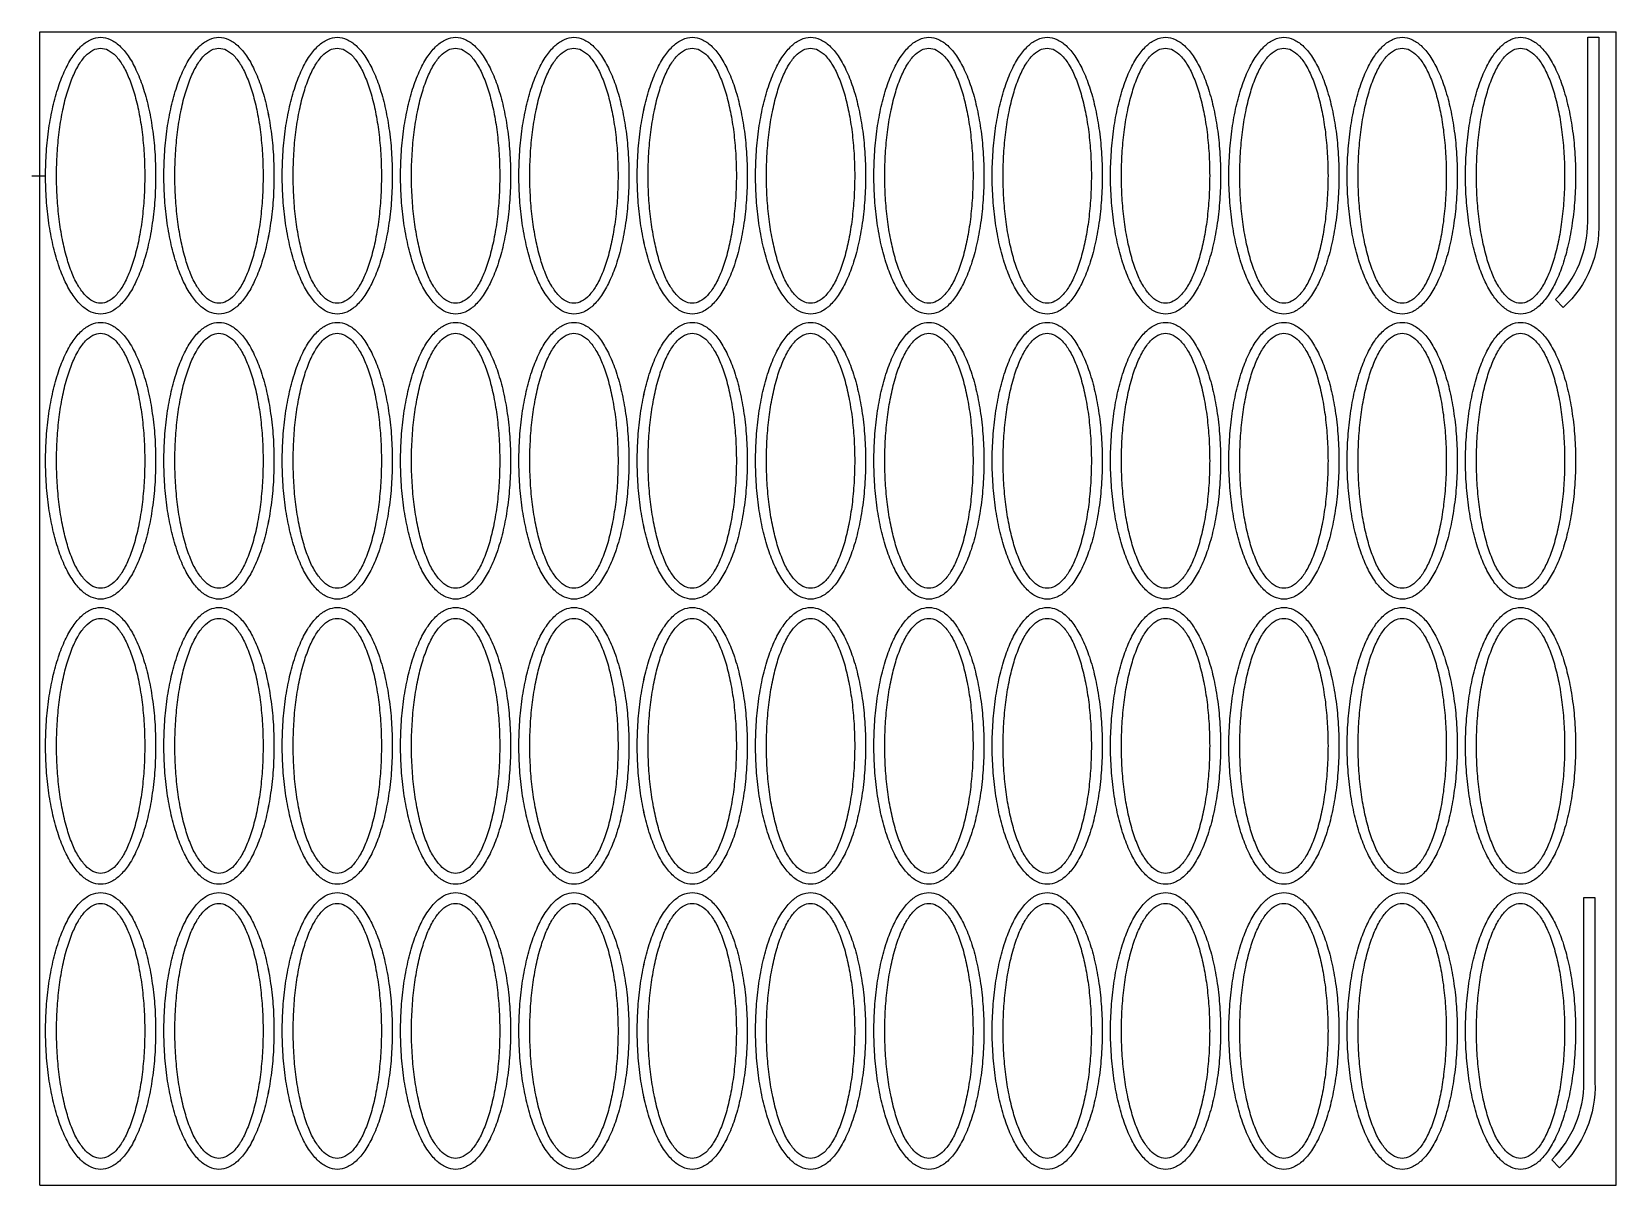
# Model space of a CAD drawing. Extents: x -15 to 2800, y 0 to 2050.
import ezdxf

# ---------------------------------------------------------------- set-up
doc = ezdxf.new("R2010")
doc.units = 0
doc.header["$LTSCALE"] = 41

msp = doc.modelspace()

# ---------------------------------------------------------------- linework, layer by layer
at = {"layer": 'BORDER_D0_T132.1_RK1_A0_W0_EM1'}
msp.add_lwpolyline([(-14.7, 1794.06), (10, 1794.06, -0.017435), (11.48, 1836.77, -0.01836), (15.89, 1878.18, -0.020393), (23.09, 1917.03, -0.023968), (32.87, 1952.15, -0.02994), (44.91, 1982.46, -0.039878), (58.87, 2007.05, -0.056346), (74.31, 2025.17, -0.081333), (90.77, 2036.26, -0.106579), (107.74, 2040, -0.106579), (124.71, 2036.26, -0.081333), (141.17, 2025.17, -0.056346), (156.61, 2007.05, -0.039878), (170.57, 1982.46, -0.02994), (182.61, 1952.15, -0.023968), (192.38, 1917.03, -0.020393), (199.59, 1878.18, -0.01836), (203.99, 1836.77, -0.017435), (205.48, 1794.06, -0.017435), (203.99, 1751.35, -0.01836), (199.59, 1709.94, -0.020393), (192.38, 1671.09, -0.023968), (182.61, 1635.97, -0.02994), (170.57, 1605.66, -0.039879), (156.61, 1581.07, -0.056346), (141.17, 1562.95, -0.081333), (124.71, 1551.86, -0.106579), (107.74, 1548.12, -0.106579), (90.77, 1551.86, -0.081333), (74.31, 1562.95, -0.056346), (58.87, 1581.07, -0.039878), (44.91, 1605.66, -0.02994), (32.87, 1635.97, -0.023968), (23.09, 1671.09, -0.020393), (15.89, 1709.94, -0.01836), (11.48, 1751.35, -0.017435), (10, 1794.06)], format="xyb", dxfattribs=at)
for points in [[(221.66, 1751.35, -0.017435), (220.18, 1794.06, -0.017435), (221.66, 1836.77, -0.01836), (226.07, 1878.18, -0.020393), (233.27, 1917.03, -0.023968), (243.05, 1952.15, -0.02994), (255.09, 1982.46, -0.039878), (269.05, 2007.05, -0.056346), (284.49, 2025.17, -0.081333), (300.95, 2036.26, -0.106579), (317.92, 2040, -0.106579), (334.89, 2036.26, -0.081333), (351.35, 2025.17, -0.056346), (366.79, 2007.05, -0.039878), (380.75, 1982.46, -0.02994), (392.79, 1952.15, -0.023968), (402.57, 1917.03, -0.020393), (409.77, 1878.18, -0.01836), (414.17, 1836.77, -0.017435), (415.66, 1794.06, -0.017435), (414.17, 1751.35, -0.01836), (409.77, 1709.94, -0.020393), (402.57, 1671.09, -0.023968), (392.79, 1635.97, -0.02994), (380.75, 1605.66, -0.039879), (366.79, 1581.07, -0.056346), (351.35, 1562.95, -0.081333), (334.89, 1551.86, -0.106579), (317.92, 1548.12, -0.106579), (300.95, 1551.86, -0.081333), (284.49, 1562.95, -0.056346), (269.05, 1581.07, -0.039878), (255.09, 1605.66, -0.02994), (243.05, 1635.97, -0.023968), (233.27, 1671.09, -0.020393), (226.07, 1709.94, -0.01836), (221.66, 1751.35)], [(431.85, 1751.35, -0.017435), (430.36, 1794.06, -0.017435), (431.85, 1836.77, -0.01836), (436.25, 1878.18, -0.020393), (443.45, 1917.03, -0.023968), (453.23, 1952.15, -0.02994), (465.27, 1982.46, -0.039878), (479.23, 2007.05, -0.056346), (494.67, 2025.17, -0.081333), (511.13, 2036.26, -0.106579), (528.1, 2040, -0.106579), (545.07, 2036.26, -0.081333), (561.53, 2025.17, -0.056346), (576.97, 2007.05, -0.039878), (590.93, 1982.46, -0.02994), (602.97, 1952.15, -0.023968), (612.74, 1917.03, -0.020393), (619.95, 1878.18, -0.01836), (624.35, 1836.77, -0.017435), (625.84, 1794.06, -0.017435), (624.35, 1751.35, -0.01836), (619.95, 1709.94, -0.020393), (612.74, 1671.09, -0.023968), (602.97, 1635.97, -0.02994), (590.93, 1605.66, -0.039879), (576.97, 1581.07, -0.056346), (561.53, 1562.95, -0.081333), (545.07, 1551.86, -0.106579), (528.1, 1548.12, -0.106579), (511.13, 1551.86, -0.081333), (494.67, 1562.95, -0.056346), (479.23, 1581.07, -0.039879), (465.27, 1605.66, -0.02994), (453.23, 1635.97, -0.023968), (443.45, 1671.09, -0.020393), (436.25, 1709.94, -0.01836), (431.85, 1751.35)], [(642.03, 1751.35, -0.017435), (640.54, 1794.06, -0.017435), (642.03, 1836.77, -0.01836), (646.43, 1878.18, -0.020393), (653.64, 1917.03, -0.023968), (663.41, 1952.15, -0.02994), (675.45, 1982.46, -0.039878), (689.41, 2007.05, -0.056346), (704.85, 2025.17, -0.081333), (721.31, 2036.26, -0.106579), (738.28, 2040, -0.106579), (755.25, 2036.26, -0.081333), (771.71, 2025.17, -0.056346), (787.15, 2007.05, -0.039878), (801.11, 1982.46, -0.02994), (813.15, 1952.15, -0.023968), (822.92, 1917.03, -0.020393), (830.13, 1878.18, -0.01836), (834.53, 1836.77, -0.017435), (836.02, 1794.06, -0.017435), (834.53, 1751.35, -0.01836), (830.13, 1709.94, -0.020393), (822.92, 1671.09, -0.023968), (813.15, 1635.97, -0.02994), (801.11, 1605.66, -0.039879), (787.15, 1581.07, -0.056346), (771.71, 1562.95, -0.081333), (755.25, 1551.86, -0.106579), (738.28, 1548.12, -0.106579), (721.31, 1551.86, -0.081333), (704.85, 1562.95, -0.056346), (689.41, 1581.07, -0.039879), (675.45, 1605.66, -0.02994), (663.41, 1635.97, -0.023968), (653.64, 1671.09, -0.020393), (646.43, 1709.94, -0.01836), (642.03, 1751.35)], [(852.21, 1751.35, -0.017435), (850.72, 1794.06, -0.017435), (852.21, 1836.77, -0.01836), (856.61, 1878.18, -0.020393), (863.82, 1917.03, -0.023968), (873.59, 1952.15, -0.02994), (885.63, 1982.46, -0.039878), (899.59, 2007.05, -0.056346), (915.03, 2025.17, -0.081333), (931.49, 2036.26, -0.106579), (948.46, 2040, -0.106579), (965.43, 2036.26, -0.081333), (981.89, 2025.17, -0.056346), (997.33, 2007.05, -0.039878), (1011.29, 1982.46, -0.02994), (1023.33, 1952.15, -0.023968), (1033.1, 1917.03, -0.020393), (1040.31, 1878.18, -0.01836), (1044.71, 1836.77, -0.017435), (1046.2, 1794.06, -0.017435), (1044.71, 1751.35, -0.01836), (1040.31, 1709.94, -0.020393), (1033.1, 1671.09, -0.023968), (1023.33, 1635.97, -0.02994), (1011.29, 1605.66, -0.039879), (997.33, 1581.07, -0.056346), (981.89, 1562.95, -0.081333), (965.43, 1551.86, -0.106579), (948.46, 1548.12, -0.106579), (931.49, 1551.86, -0.081333), (915.03, 1562.95, -0.056346), (899.59, 1581.07, -0.039879), (885.63, 1605.66, -0.02994), (873.59, 1635.97, -0.023968), (863.82, 1671.09, -0.020393), (856.61, 1709.94, -0.01836), (852.21, 1751.35)], [(1062.39, 1751.35, -0.017435), (1060.9, 1794.06, -0.017435), (1062.39, 1836.77, -0.01836), (1066.79, 1878.18, -0.020393), (1073.99, 1917.03, -0.023968), (1083.77, 1952.15, -0.02994), (1095.81, 1982.46, -0.039878), (1109.77, 2007.05, -0.056346), (1125.21, 2025.17, -0.081333), (1141.67, 2036.26, -0.106579), (1158.64, 2040, -0.106579), (1175.61, 2036.26, -0.081333), (1192.07, 2025.17, -0.056346), (1207.51, 2007.05, -0.039878), (1221.47, 1982.46, -0.02994), (1233.51, 1952.15, -0.023968), (1243.29, 1917.03, -0.020393), (1250.49, 1878.18, -0.01836), (1254.9, 1836.77, -0.017435), (1256.38, 1794.06, -0.017435), (1254.9, 1751.35, -0.01836), (1250.49, 1709.94, -0.020393), (1243.29, 1671.09, -0.023968), (1233.51, 1635.97, -0.02994), (1221.47, 1605.66, -0.039878), (1207.51, 1581.07, -0.056346), (1192.07, 1562.95, -0.081333), (1175.61, 1551.86, -0.106579), (1158.64, 1548.12, -0.106579), (1141.67, 1551.86, -0.081333), (1125.21, 1562.95, -0.056346), (1109.77, 1581.07, -0.039879), (1095.81, 1605.66, -0.02994), (1083.77, 1635.97, -0.023968), (1073.99, 1671.09, -0.020393), (1066.79, 1709.94, -0.01836), (1062.39, 1751.35)], [(1272.56, 1751.35, -0.017435), (1271.08, 1794.06, -0.017435), (1272.56, 1836.77, -0.01836), (1276.97, 1878.18, -0.020393), (1284.18, 1917.03, -0.023968), (1293.95, 1952.15, -0.02994), (1305.99, 1982.46, -0.039878), (1319.95, 2007.05, -0.056346), (1335.39, 2025.17, -0.081333), (1351.85, 2036.26, -0.106579), (1368.82, 2040, -0.106579), (1385.79, 2036.26, -0.081333), (1402.25, 2025.17, -0.056346), (1417.69, 2007.05, -0.039878), (1431.65, 1982.46, -0.02994), (1443.69, 1952.15, -0.023968), (1453.46, 1917.03, -0.020393), (1460.67, 1878.18, -0.01836), (1465.07, 1836.77, -0.017435), (1466.56, 1794.06, -0.017435), (1465.07, 1751.35, -0.01836), (1460.67, 1709.94, -0.020393), (1453.46, 1671.09, -0.023968), (1443.69, 1635.97, -0.02994), (1431.65, 1605.66, -0.039879), (1417.69, 1581.07, -0.056346), (1402.25, 1562.95, -0.081333), (1385.79, 1551.86, -0.106579), (1368.82, 1548.12, -0.106578), (1351.85, 1551.86, -0.081333), (1335.39, 1562.95, -0.056346), (1319.95, 1581.07, -0.039878), (1305.99, 1605.66, -0.029939), (1293.95, 1635.97, -0.023968), (1284.18, 1671.09, -0.020393), (1276.97, 1709.94, -0.01836), (1272.56, 1751.35)], [(1482.74, 1751.35, -0.017435), (1481.26, 1794.06, -0.017435), (1482.74, 1836.77, -0.01836), (1487.15, 1878.18, -0.020393), (1494.35, 1917.03, -0.023968), (1504.13, 1952.15, -0.02994), (1516.17, 1982.46, -0.039878), (1530.13, 2007.05, -0.056346), (1545.57, 2025.17, -0.081333), (1562.03, 2036.26, -0.106579), (1579, 2040, -0.106579), (1595.97, 2036.26, -0.081333), (1612.43, 2025.17, -0.056346), (1627.87, 2007.05, -0.039878), (1641.83, 1982.46, -0.02994), (1653.87, 1952.15, -0.023968), (1663.65, 1917.03, -0.020393), (1670.85, 1878.18, -0.01836), (1675.26, 1836.77, -0.017435), (1676.74, 1794.06, -0.017435), (1675.26, 1751.35, -0.01836), (1670.85, 1709.94, -0.020393), (1663.65, 1671.09, -0.023968), (1653.87, 1635.97, -0.02994), (1641.83, 1605.66, -0.039879), (1627.87, 1581.07, -0.056346), (1612.43, 1562.95, -0.081333), (1595.97, 1551.86, -0.106579), (1579, 1548.12, -0.106579), (1562.03, 1551.86, -0.081333), (1545.57, 1562.95, -0.056346), (1530.13, 1581.07, -0.039879), (1516.17, 1605.66, -0.029939), (1504.13, 1635.97, -0.023968), (1494.35, 1671.09, -0.020393), (1487.15, 1709.94, -0.01836), (1482.74, 1751.35)], [(1692.93, 1751.35, -0.017435), (1691.44, 1794.06, -0.017435), (1692.93, 1836.77, -0.01836), (1697.33, 1878.18, -0.020393), (1704.54, 1917.03, -0.023968), (1714.31, 1952.15, -0.02994), (1726.35, 1982.46, -0.039878), (1740.31, 2007.05, -0.056346), (1755.75, 2025.17, -0.081333), (1772.21, 2036.26, -0.106579), (1789.18, 2040, -0.106579), (1806.15, 2036.26, -0.081333), (1822.61, 2025.17, -0.056346), (1838.05, 2007.05, -0.039878), (1852.01, 1982.46, -0.02994), (1864.05, 1952.15, -0.023968), (1873.82, 1917.03, -0.020393), (1881.03, 1878.18, -0.01836), (1885.44, 1836.77, -0.017435), (1886.92, 1794.06, -0.017435), (1885.44, 1751.35, -0.01836), (1881.03, 1709.94, -0.020393), (1873.82, 1671.09, -0.023968), (1864.05, 1635.97, -0.02994), (1852.01, 1605.66, -0.039878), (1838.05, 1581.07, -0.056346), (1822.61, 1562.95, -0.081333), (1806.15, 1551.86, -0.106578), (1789.18, 1548.12, -0.106579), (1772.21, 1551.86, -0.081333), (1755.75, 1562.95, -0.056346), (1740.31, 1581.07, -0.039879), (1726.35, 1605.66, -0.02994), (1714.31, 1635.97, -0.023968), (1704.54, 1671.09, -0.020393), (1697.33, 1709.94, -0.01836), (1692.93, 1751.35)], [(1903.1, 1751.35, -0.017435), (1901.62, 1794.06, -0.017435), (1903.1, 1836.77, -0.01836), (1907.51, 1878.18, -0.020393), (1914.71, 1917.03, -0.023968), (1924.49, 1952.15, -0.02994), (1936.53, 1982.46, -0.039878), (1950.49, 2007.05, -0.056346), (1965.93, 2025.17, -0.081333), (1982.39, 2036.26, -0.106579), (1999.36, 2040, -0.106579), (2016.33, 2036.26, -0.081333), (2032.79, 2025.17, -0.056346), (2048.23, 2007.05, -0.039878), (2062.19, 1982.46, -0.02994), (2074.23, 1952.15, -0.023968), (2084, 1917.03, -0.020393), (2091.21, 1878.18, -0.01836), (2095.61, 1836.77, -0.017435), (2097.1, 1794.06, -0.017435), (2095.61, 1751.35, -0.01836), (2091.21, 1709.94, -0.020393), (2084, 1671.09, -0.023968), (2074.23, 1635.97, -0.02994), (2062.19, 1605.66, -0.039879), (2048.23, 1581.07, -0.056346), (2032.79, 1562.95, -0.081333), (2016.33, 1551.86, -0.106579), (1999.36, 1548.12, -0.106579), (1982.39, 1551.86, -0.081333), (1965.93, 1562.95, -0.056346), (1950.49, 1581.07, -0.039879), (1936.53, 1605.66, -0.029939), (1924.49, 1635.97, -0.023968), (1914.71, 1671.09, -0.020393), (1907.51, 1709.94, -0.01836), (1903.1, 1751.35)], [(2113.28, 1751.35, -0.017435), (2111.8, 1794.06, -0.017435), (2113.28, 1836.77, -0.01836), (2117.69, 1878.18, -0.020393), (2124.9, 1917.03, -0.023968), (2134.67, 1952.15, -0.02994), (2146.71, 1982.46, -0.039878), (2160.67, 2007.05, -0.056346), (2176.11, 2025.17, -0.081333), (2192.57, 2036.26, -0.106579), (2209.54, 2040, -0.106579), (2226.51, 2036.26, -0.081333), (2242.97, 2025.17, -0.056346), (2258.41, 2007.05, -0.039878), (2272.37, 1982.46, -0.02994), (2284.41, 1952.15, -0.023968), (2294.19, 1917.03, -0.020393), (2301.39, 1878.18, -0.01836), (2305.79, 1836.77, -0.017435), (2307.28, 1794.06, -0.017435), (2305.79, 1751.35, -0.01836), (2301.39, 1709.94, -0.020393), (2294.19, 1671.09, -0.023968), (2284.41, 1635.97, -0.02994), (2272.37, 1605.66, -0.039879), (2258.41, 1581.07, -0.056346), (2242.97, 1562.95, -0.081333), (2226.51, 1551.86, -0.106578), (2209.54, 1548.12, -0.106578), (2192.57, 1551.86, -0.081333), (2176.11, 1562.95, -0.056346), (2160.67, 1581.07, -0.039878), (2146.71, 1605.66, -0.02994), (2134.67, 1635.97, -0.023968), (2124.9, 1671.09, -0.020393), (2117.69, 1709.94, -0.01836), (2113.28, 1751.35)], [(2323.47, 1751.35, -0.017435), (2321.98, 1794.06, -0.017435), (2323.47, 1836.77, -0.01836), (2327.87, 1878.18, -0.020393), (2335.07, 1917.03, -0.023968), (2344.85, 1952.15, -0.02994), (2356.89, 1982.46, -0.039878), (2370.85, 2007.05, -0.056346), (2386.29, 2025.17, -0.081333), (2402.75, 2036.26, -0.106579), (2419.72, 2040, -0.106579), (2436.69, 2036.26, -0.081333), (2453.15, 2025.17, -0.056347), (2468.59, 2007.05, -0.039878), (2482.55, 1982.46, -0.02994), (2494.59, 1952.15, -0.023968), (2504.36, 1917.03, -0.020393), (2511.57, 1878.18, -0.01836), (2515.98, 1836.77, -0.017435), (2517.46, 1794.06, -0.017435), (2515.98, 1751.35, -0.01836), (2511.57, 1709.94, -0.020393), (2504.36, 1671.09, -0.023968), (2494.59, 1635.97, -0.02994), (2482.55, 1605.66, -0.039878), (2468.59, 1581.07, -0.056347), (2453.15, 1562.95, -0.081333), (2436.69, 1551.86, -0.106578), (2419.72, 1548.12, -0.106578), (2402.75, 1551.86, -0.081333), (2386.29, 1562.95, -0.056346), (2370.85, 1581.07, -0.039879), (2356.89, 1605.66, -0.02994), (2344.85, 1635.97, -0.023968), (2335.07, 1671.09, -0.020393), (2327.87, 1709.94, -0.01836), (2323.47, 1751.35)], [(2533.65, 1751.35, -0.017435), (2532.16, 1794.06, -0.017435), (2533.65, 1836.77, -0.01836), (2538.05, 1878.18, -0.020393), (2545.25, 1917.03, -0.023968), (2555.03, 1952.15, -0.02994), (2567.07, 1982.46, -0.039878), (2581.03, 2007.05, -0.056346), (2596.47, 2025.17, -0.081333), (2612.93, 2036.26, -0.106579), (2629.9, 2040, -0.10658), (2646.87, 2036.26, -0.081333), (2663.33, 2025.17, -0.056346), (2678.77, 2007.05, -0.039878), (2692.73, 1982.46, -0.02994), (2704.77, 1952.15, -0.023968), (2714.54, 1917.03, -0.020393), (2721.75, 1878.18, -0.01836), (2726.16, 1836.77, -0.017435), (2727.64, 1794.06, -0.017435), (2726.16, 1751.35, -0.01836), (2721.75, 1709.94, -0.020393), (2714.54, 1671.09, -0.023968), (2704.77, 1635.97, -0.029939), (2692.73, 1605.66, -0.039879), (2678.77, 1581.07, -0.056346), (2663.33, 1562.95, -0.081333), (2646.87, 1551.86, -0.10658), (2629.9, 1548.12, -0.106578), (2612.93, 1551.86, -0.081333), (2596.47, 1562.95, -0.056346), (2581.03, 1581.07, -0.039879), (2567.07, 1605.66, -0.02994), (2555.03, 1635.97, -0.023968), (2545.25, 1671.09, -0.020393), (2538.05, 1709.94, -0.01836), (2533.65, 1751.35)], [(2768.83, 2040), (2768.83, 1712.08, -0.220731), (2705.85, 1560.03), (2692.03, 1573.85, 0.198912), (2749.28, 1712.08), (2749.28, 2040), (2768.83, 2040)], [(203.99, 1244.77, -0.01836), (199.59, 1203.36, -0.020393), (192.38, 1164.51, -0.023968), (182.61, 1129.39, -0.02994), (170.57, 1099.08, -0.039878), (156.61, 1074.49, -0.056346), (141.17, 1056.37, -0.081333), (124.71, 1045.28, -0.106579), (107.74, 1041.54, -0.106579), (90.77, 1045.28, -0.081333), (74.31, 1056.37, -0.056347), (58.87, 1074.49, -0.039878), (44.91, 1099.08, -0.02994), (32.87, 1129.39, -0.023968), (23.09, 1164.51, -0.020393), (15.89, 1203.36, -0.01836), (11.48, 1244.77, -0.017435), (10, 1287.48, -0.017435), (11.48, 1330.19, -0.01836), (15.89, 1371.6, -0.020393), (23.09, 1410.45, -0.023968), (32.87, 1445.57, -0.02994), (44.91, 1475.88, -0.039878), (58.87, 1500.47, -0.056347), (74.31, 1518.59, -0.081333), (90.77, 1529.68, -0.106579), (107.74, 1533.42, -0.106579), (124.71, 1529.68, -0.081333), (141.17, 1518.59, -0.056347), (156.61, 1500.47, -0.039878), (170.57, 1475.88, -0.02994), (182.61, 1445.57, -0.023968), (192.38, 1410.45, -0.020393), (199.59, 1371.6, -0.01836), (203.99, 1330.19, -0.017435), (205.48, 1287.48, -0.017435), (203.99, 1244.77)], [(414.17, 1244.77, -0.01836), (409.77, 1203.36, -0.020393), (402.57, 1164.51, -0.023968), (392.79, 1129.39, -0.02994), (380.75, 1099.08, -0.039878), (366.79, 1074.49, -0.056347), (351.35, 1056.37, -0.081333), (334.89, 1045.28, -0.106579), (317.92, 1041.54, -0.106579), (300.95, 1045.28, -0.081333), (284.49, 1056.37, -0.056347), (269.05, 1074.49, -0.039878), (255.09, 1099.08, -0.02994), (243.05, 1129.39, -0.023968), (233.27, 1164.51, -0.020393), (226.07, 1203.36, -0.01836), (221.66, 1244.77, -0.017435), (220.18, 1287.48, -0.017435), (221.66, 1330.19, -0.01836), (226.07, 1371.6, -0.020393), (233.27, 1410.45, -0.023968), (243.05, 1445.57, -0.02994), (255.09, 1475.88, -0.039878), (269.05, 1500.47, -0.056347), (284.49, 1518.59, -0.081333), (300.95, 1529.68, -0.106579), (317.92, 1533.42, -0.106579), (334.89, 1529.68, -0.081333), (351.35, 1518.59, -0.056347), (366.79, 1500.47, -0.039878), (380.75, 1475.88, -0.02994), (392.79, 1445.57, -0.023968), (402.57, 1410.45, -0.020393), (409.77, 1371.6, -0.01836), (414.17, 1330.19, -0.017435), (415.66, 1287.48, -0.017435), (414.17, 1244.77)], [(624.35, 1244.77, -0.01836), (619.95, 1203.36, -0.020393), (612.74, 1164.51, -0.023968), (602.97, 1129.39, -0.02994), (590.93, 1099.08, -0.039879), (576.97, 1074.49, -0.056346), (561.53, 1056.37, -0.081333), (545.07, 1045.28, -0.106579), (528.1, 1041.54, -0.106579), (511.13, 1045.28, -0.081333), (494.67, 1056.37, -0.056346), (479.23, 1074.49, -0.039878), (465.27, 1099.08, -0.02994), (453.23, 1129.39, -0.023968), (443.45, 1164.51, -0.020393), (436.25, 1203.36, -0.01836), (431.85, 1244.77, -0.017435), (430.36, 1287.48, -0.017435), (431.85, 1330.19, -0.01836), (436.25, 1371.6, -0.020393), (443.45, 1410.45, -0.023968), (453.23, 1445.57, -0.02994), (465.27, 1475.88, -0.039878), (479.23, 1500.47, -0.056346), (494.67, 1518.59, -0.081333), (511.13, 1529.68, -0.106579), (528.1, 1533.42, -0.10658), (545.07, 1529.68, -0.081333), (561.53, 1518.59, -0.056347), (576.97, 1500.47, -0.039878), (590.93, 1475.88, -0.02994), (602.97, 1445.57, -0.023968), (612.74, 1410.45, -0.020393), (619.95, 1371.6, -0.01836), (624.35, 1330.19, -0.017435), (625.84, 1287.48, -0.017435), (624.35, 1244.77)], [(834.53, 1244.77, -0.01836), (830.13, 1203.36, -0.020393), (822.92, 1164.51, -0.023968), (813.15, 1129.39, -0.02994), (801.11, 1099.08, -0.039878), (787.15, 1074.49, -0.056347), (771.71, 1056.37, -0.081333), (755.25, 1045.28, -0.106579), (738.28, 1041.54, -0.106579), (721.31, 1045.28, -0.081333), (704.85, 1056.37, -0.056347), (689.41, 1074.49, -0.039878), (675.45, 1099.08, -0.02994), (663.41, 1129.39, -0.023968), (653.64, 1164.51, -0.020393), (646.43, 1203.36, -0.01836), (642.03, 1244.77, -0.017435), (640.54, 1287.48, -0.017435), (642.03, 1330.19, -0.01836), (646.43, 1371.6, -0.020393), (653.64, 1410.45, -0.023968), (663.41, 1445.57, -0.02994), (675.45, 1475.88, -0.039878), (689.41, 1500.47, -0.056347), (704.85, 1518.59, -0.081333), (721.31, 1529.68, -0.10658), (738.28, 1533.42, -0.106579), (755.25, 1529.68, -0.081333), (771.71, 1518.59, -0.056347), (787.15, 1500.47, -0.039878), (801.11, 1475.88, -0.02994), (813.15, 1445.57, -0.023968), (822.92, 1410.45, -0.020393), (830.13, 1371.6, -0.01836), (834.53, 1330.19, -0.017435), (836.02, 1287.48, -0.017435), (834.53, 1244.77)], [(1044.71, 1244.77, -0.01836), (1040.31, 1203.36, -0.020393), (1033.1, 1164.51, -0.023968), (1023.33, 1129.39, -0.02994), (1011.29, 1099.08, -0.039878), (997.33, 1074.49, -0.056347), (981.89, 1056.37, -0.081333), (965.43, 1045.28, -0.106579), (948.46, 1041.54, -0.106579), (931.49, 1045.28, -0.081333), (915.03, 1056.37, -0.056347), (899.59, 1074.49, -0.039878), (885.63, 1099.08, -0.02994), (873.59, 1129.39, -0.023968), (863.82, 1164.51, -0.020393), (856.61, 1203.36, -0.01836), (852.21, 1244.77, -0.017435), (850.72, 1287.48, -0.017435), (852.21, 1330.19, -0.01836), (856.61, 1371.6, -0.020393), (863.82, 1410.45, -0.023968), (873.59, 1445.57, -0.02994), (885.63, 1475.88, -0.039878), (899.59, 1500.47, -0.056347), (915.03, 1518.59, -0.081333), (931.49, 1529.68, -0.10658), (948.46, 1533.42, -0.106579), (965.43, 1529.68, -0.081333), (981.89, 1518.59, -0.056347), (997.33, 1500.47, -0.039878), (1011.29, 1475.88, -0.02994), (1023.33, 1445.57, -0.023968), (1033.1, 1410.45, -0.020393), (1040.31, 1371.6, -0.01836), (1044.71, 1330.19, -0.017435), (1046.2, 1287.48, -0.017435), (1044.71, 1244.77)], [(1254.9, 1244.77, -0.01836), (1250.49, 1203.36, -0.020393), (1243.29, 1164.51, -0.023968), (1233.51, 1129.39, -0.02994), (1221.47, 1099.08, -0.039878), (1207.51, 1074.49, -0.056347), (1192.07, 1056.37, -0.081332), (1175.61, 1045.28, -0.106579), (1158.64, 1041.54, -0.106579), (1141.67, 1045.28, -0.081332), (1125.21, 1056.37, -0.056347), (1109.77, 1074.49, -0.039878), (1095.81, 1099.08, -0.02994), (1083.77, 1129.39, -0.023968), (1073.99, 1164.51, -0.020393), (1066.79, 1203.36, -0.01836), (1062.39, 1244.77, -0.017435), (1060.9, 1287.48, -0.017435), (1062.39, 1330.19, -0.01836), (1066.79, 1371.6, -0.020393), (1073.99, 1410.45, -0.023968), (1083.77, 1445.57, -0.02994), (1095.81, 1475.88, -0.039878), (1109.77, 1500.47, -0.056347), (1125.21, 1518.59, -0.081332), (1141.67, 1529.68, -0.10658), (1158.64, 1533.42, -0.10658), (1175.61, 1529.68, -0.081332), (1192.07, 1518.59, -0.056347), (1207.51, 1500.47, -0.039878), (1221.47, 1475.88, -0.02994), (1233.51, 1445.57, -0.023968), (1243.29, 1410.45, -0.020393), (1250.49, 1371.6, -0.01836), (1254.9, 1330.19, -0.017435), (1256.38, 1287.48, -0.017435), (1254.9, 1244.77)], [(1465.07, 1244.77, -0.01836), (1460.67, 1203.36, -0.020393), (1453.46, 1164.51, -0.023968), (1443.69, 1129.39, -0.02994), (1431.65, 1099.08, -0.039878), (1417.69, 1074.49, -0.056346), (1402.25, 1056.37, -0.081333), (1385.79, 1045.28, -0.106579), (1368.82, 1041.54, -0.106579), (1351.85, 1045.28, -0.081333), (1335.39, 1056.37, -0.056347), (1319.95, 1074.49, -0.039878), (1305.99, 1099.08, -0.029939), (1293.95, 1129.39, -0.023968), (1284.18, 1164.51, -0.020393), (1276.97, 1203.36, -0.01836), (1272.56, 1244.77, -0.017435), (1271.08, 1287.48, -0.017435), (1272.56, 1330.19, -0.01836), (1276.97, 1371.6, -0.020393), (1284.18, 1410.45, -0.023968), (1293.95, 1445.57, -0.029939), (1305.99, 1475.88, -0.039878), (1319.95, 1500.47, -0.056347), (1335.39, 1518.59, -0.081333), (1351.85, 1529.68, -0.106579), (1368.82, 1533.42, -0.10658), (1385.79, 1529.68, -0.081333), (1402.25, 1518.59, -0.056346), (1417.69, 1500.47, -0.039878), (1431.65, 1475.88, -0.029939), (1443.69, 1445.57, -0.023968), (1453.46, 1410.45, -0.020393), (1460.67, 1371.6, -0.01836), (1465.07, 1330.19, -0.017435), (1466.56, 1287.48, -0.017435), (1465.07, 1244.77)], [(1675.26, 1244.77, -0.01836), (1670.85, 1203.36, -0.020393), (1663.65, 1164.51, -0.023968), (1653.87, 1129.39, -0.02994), (1641.83, 1099.08, -0.039878), (1627.87, 1074.49, -0.056347), (1612.43, 1056.37, -0.081332), (1595.97, 1045.28, -0.106579), (1579, 1041.54, -0.106579), (1562.03, 1045.28, -0.081332), (1545.57, 1056.37, -0.056347), (1530.13, 1074.49, -0.039878), (1516.17, 1099.08, -0.029939), (1504.13, 1129.39, -0.023968), (1494.35, 1164.51, -0.020393), (1487.15, 1203.36, -0.01836), (1482.74, 1244.77, -0.017435), (1481.26, 1287.48, -0.017435), (1482.74, 1330.19, -0.01836), (1487.15, 1371.6, -0.020393), (1494.35, 1410.45, -0.023968), (1504.13, 1445.57, -0.029939), (1516.17, 1475.88, -0.039878), (1530.13, 1500.47, -0.056347), (1545.57, 1518.59, -0.081332), (1562.03, 1529.68, -0.10658), (1579, 1533.42, -0.10658), (1595.97, 1529.68, -0.081332), (1612.43, 1518.59, -0.056347), (1627.87, 1500.47, -0.039878), (1641.83, 1475.88, -0.02994), (1653.87, 1445.57, -0.023968), (1663.65, 1410.45, -0.020393), (1670.85, 1371.6, -0.01836), (1675.26, 1330.19, -0.017435), (1676.74, 1287.48, -0.017435), (1675.26, 1244.77)], [(1885.44, 1244.77, -0.01836), (1881.03, 1203.36, -0.020393), (1873.82, 1164.51, -0.023968), (1864.05, 1129.39, -0.02994), (1852.01, 1099.08, -0.039878), (1838.05, 1074.49, -0.056347), (1822.61, 1056.37, -0.081333), (1806.15, 1045.28, -0.106579), (1789.18, 1041.54, -0.106579), (1772.21, 1045.28, -0.081333), (1755.75, 1056.37, -0.056346), (1740.31, 1074.49, -0.039878), (1726.35, 1099.08, -0.02994), (1714.31, 1129.39, -0.023968), (1704.54, 1164.51, -0.020393), (1697.33, 1203.36, -0.01836), (1692.93, 1244.77, -0.017435), (1691.44, 1287.48, -0.017435), (1692.93, 1330.19, -0.01836), (1697.33, 1371.6, -0.020393), (1704.54, 1410.45, -0.023968), (1714.31, 1445.57, -0.02994), (1726.35, 1475.88, -0.039878), (1740.31, 1500.47, -0.056346), (1755.75, 1518.59, -0.081333), (1772.21, 1529.68, -0.10658), (1789.18, 1533.42, -0.106579), (1806.15, 1529.68, -0.081333), (1822.61, 1518.59, -0.056347), (1838.05, 1500.47, -0.039878), (1852.01, 1475.88, -0.02994), (1864.05, 1445.57, -0.023968), (1873.82, 1410.45, -0.020393), (1881.03, 1371.6, -0.01836), (1885.44, 1330.19, -0.017435), (1886.92, 1287.48, -0.017435), (1885.44, 1244.77)], [(2095.61, 1244.77, -0.01836), (2091.21, 1203.36, -0.020393), (2084, 1164.51, -0.023968), (2074.23, 1129.39, -0.02994), (2062.19, 1099.08, -0.039878), (2048.23, 1074.49, -0.056347), (2032.79, 1056.37, -0.081332), (2016.33, 1045.28, -0.106579), (1999.36, 1041.54, -0.106579), (1982.39, 1045.28, -0.081332), (1965.93, 1056.37, -0.056347), (1950.49, 1074.49, -0.039878), (1936.53, 1099.08, -0.029939), (1924.49, 1129.39, -0.023968), (1914.71, 1164.51, -0.020393), (1907.51, 1203.36, -0.01836), (1903.1, 1244.77, -0.017435), (1901.62, 1287.48, -0.017435), (1903.1, 1330.19, -0.01836), (1907.51, 1371.6, -0.020393), (1914.71, 1410.45, -0.023968), (1924.49, 1445.57, -0.029939), (1936.53, 1475.88, -0.039878), (1950.49, 1500.47, -0.056347), (1965.93, 1518.59, -0.081332), (1982.39, 1529.68, -0.10658), (1999.36, 1533.42, -0.10658), (2016.33, 1529.68, -0.081332), (2032.79, 1518.59, -0.056347), (2048.23, 1500.47, -0.039878), (2062.19, 1475.88, -0.029939), (2074.23, 1445.57, -0.023968), (2084, 1410.45, -0.020393), (2091.21, 1371.6, -0.01836), (2095.61, 1330.19, -0.017435), (2097.1, 1287.48, -0.017435), (2095.61, 1244.77)], [(2305.79, 1244.77, -0.01836), (2301.39, 1203.36, -0.020393), (2294.19, 1164.51, -0.023968), (2284.41, 1129.39, -0.02994), (2272.37, 1099.08, -0.039878), (2258.41, 1074.49, -0.056346), (2242.97, 1056.37, -0.081333), (2226.51, 1045.28, -0.106579), (2209.54, 1041.54, -0.106579), (2192.57, 1045.28, -0.081333), (2176.11, 1056.37, -0.056347), (2160.67, 1074.49, -0.039878), (2146.71, 1099.08, -0.02994), (2134.67, 1129.39, -0.023968), (2124.9, 1164.51, -0.020393), (2117.69, 1203.36, -0.01836), (2113.28, 1244.77, -0.017435), (2111.8, 1287.48, -0.017435), (2113.28, 1330.19, -0.01836), (2117.69, 1371.6, -0.020393), (2124.9, 1410.45, -0.023968), (2134.67, 1445.57, -0.02994), (2146.71, 1475.88, -0.039878), (2160.67, 1500.47, -0.056347), (2176.11, 1518.59, -0.081333), (2192.57, 1529.68, -0.106579), (2209.54, 1533.42, -0.106579), (2226.51, 1529.68, -0.081333), (2242.97, 1518.59, -0.056346), (2258.41, 1500.47, -0.039878), (2272.37, 1475.88, -0.02994), (2284.41, 1445.57, -0.023968), (2294.19, 1410.45, -0.020393), (2301.39, 1371.6, -0.01836), (2305.79, 1330.19, -0.017435), (2307.28, 1287.48, -0.017435), (2305.79, 1244.77)], [(2515.98, 1244.77, -0.01836), (2511.57, 1203.36, -0.020393), (2504.36, 1164.51, -0.023968), (2494.59, 1129.39, -0.02994), (2482.55, 1099.08, -0.039878), (2468.59, 1074.49, -0.056347), (2453.15, 1056.37, -0.081333), (2436.69, 1045.28, -0.106579), (2419.72, 1041.54, -0.106579), (2402.75, 1045.28, -0.081333), (2386.29, 1056.37, -0.056346), (2370.85, 1074.49, -0.039878), (2356.89, 1099.08, -0.02994), (2344.85, 1129.39, -0.023968), (2335.07, 1164.51, -0.020393), (2327.87, 1203.36, -0.01836), (2323.47, 1244.77, -0.017435), (2321.98, 1287.48, -0.017435), (2323.47, 1330.19, -0.01836), (2327.87, 1371.6, -0.020393), (2335.07, 1410.45, -0.023968), (2344.85, 1445.57, -0.02994), (2356.89, 1475.88, -0.039878), (2370.85, 1500.47, -0.056346), (2386.29, 1518.59, -0.081333), (2402.75, 1529.68, -0.106579), (2419.72, 1533.42, -0.106579), (2436.69, 1529.68, -0.081333), (2453.15, 1518.59, -0.056347), (2468.59, 1500.47, -0.039878), (2482.55, 1475.88, -0.02994), (2494.59, 1445.57, -0.023968), (2504.36, 1410.45, -0.020393), (2511.57, 1371.6, -0.01836), (2515.98, 1330.19, -0.017435), (2517.46, 1287.48, -0.017435), (2515.98, 1244.77)], [(2727.64, 1287.48, -0.017435), (2726.16, 1244.77, -0.01836), (2721.75, 1203.36, -0.020393), (2714.54, 1164.51, -0.023968), (2704.77, 1129.39, -0.029939), (2692.73, 1099.08, -0.039878), (2678.77, 1074.49, -0.056346), (2663.33, 1056.37, -0.081333), (2646.87, 1045.28, -0.10658), (2629.9, 1041.54, -0.106579), (2612.93, 1045.28, -0.081333), (2596.47, 1056.37, -0.056346), (2581.03, 1074.49, -0.039878), (2567.07, 1099.08, -0.02994), (2555.03, 1129.39, -0.023968), (2545.25, 1164.51, -0.020393), (2538.05, 1203.36, -0.01836), (2533.65, 1244.77, -0.017435), (2532.16, 1287.48, -0.017435), (2533.65, 1330.19, -0.01836), (2538.05, 1371.6, -0.020393), (2545.25, 1410.45, -0.023968), (2555.03, 1445.57, -0.02994), (2567.07, 1475.88, -0.039878), (2581.03, 1500.47, -0.056346), (2596.47, 1518.59, -0.081333), (2612.93, 1529.68, -0.106579), (2629.9, 1533.42, -0.10658), (2646.87, 1529.68, -0.081333), (2663.33, 1518.59, -0.056346), (2678.77, 1500.47, -0.039878), (2692.73, 1475.88, -0.029939), (2704.77, 1445.57, -0.023968), (2714.54, 1410.45, -0.020393), (2721.75, 1371.6, -0.01836), (2726.16, 1330.19, -0.017435), (2727.64, 1287.48)], [(124.71, 1023.1, -0.081333), (141.17, 1012.01, -0.056346), (156.61, 993.89, -0.039878), (170.57, 969.3, -0.02994), (182.61, 938.99, -0.023968), (192.38, 903.87, -0.020393), (199.59, 865.02, -0.01836), (203.99, 823.61, -0.017435), (205.48, 780.9, -0.017435), (203.99, 738.19, -0.01836), (199.59, 696.78, -0.020393), (192.38, 657.93, -0.023968), (182.61, 622.81, -0.029939), (170.57, 592.5, -0.039878), (156.61, 567.91, -0.056346), (141.17, 549.79, -0.081333), (124.71, 538.7, -0.106579), (107.74, 534.96, -0.106579), (90.77, 538.7, -0.081333), (74.31, 549.79, -0.056346), (58.87, 567.91, -0.039878), (44.91, 592.5, -0.02994), (32.87, 622.81, -0.023968), (23.09, 657.93, -0.020393), (15.89, 696.78, -0.01836), (11.48, 738.19, -0.017435), (10, 780.9, -0.017435), (11.48, 823.61, -0.01836), (15.89, 865.02, -0.020393), (23.09, 903.87, -0.023968), (32.87, 938.99, -0.02994), (44.91, 969.3, -0.039878), (58.87, 993.89, -0.056346), (74.31, 1012.01, -0.081333), (90.77, 1023.1, -0.106579), (107.74, 1026.84, -0.106579), (124.71, 1023.1)], [(221.66, 738.19, -0.017435), (220.18, 780.9, -0.017435), (221.66, 823.61, -0.01836), (226.07, 865.02, -0.020393), (233.27, 903.87, -0.023968), (243.05, 938.99, -0.02994), (255.09, 969.3, -0.039878), (269.05, 993.89, -0.056346), (284.49, 1012.01, -0.081333), (300.95, 1023.1, -0.106579), (317.92, 1026.84, -0.106579), (334.89, 1023.1, -0.081333), (351.35, 1012.01, -0.056346), (366.79, 993.89, -0.039878), (380.75, 969.3, -0.02994), (392.79, 938.99, -0.023968), (402.57, 903.87, -0.020393), (409.77, 865.02, -0.01836), (414.17, 823.61, -0.017435), (415.66, 780.9, -0.017435), (414.17, 738.19, -0.01836), (409.77, 696.78, -0.020393), (402.57, 657.93, -0.023968), (392.79, 622.81, -0.029939), (380.75, 592.5, -0.039878), (366.79, 567.91, -0.056346), (351.35, 549.79, -0.081333), (334.89, 538.7, -0.106579), (317.92, 534.96, -0.106579), (300.95, 538.7, -0.081333), (284.49, 549.79, -0.056346), (269.05, 567.91, -0.039878), (255.09, 592.5, -0.02994), (243.05, 622.81, -0.023968), (233.27, 657.93, -0.020393), (226.07, 696.78, -0.01836), (221.66, 738.19)], [(431.85, 738.19, -0.017435), (430.36, 780.9, -0.017435), (431.85, 823.61, -0.01836), (436.25, 865.02, -0.020393), (443.45, 903.87, -0.023968), (453.23, 938.99, -0.02994), (465.27, 969.3, -0.039878), (479.23, 993.89, -0.056346), (494.67, 1012.01, -0.081333), (511.13, 1023.1, -0.106579), (528.1, 1026.84, -0.106579), (545.07, 1023.1, -0.081333), (561.53, 1012.01, -0.056346), (576.97, 993.89, -0.039878), (590.93, 969.3, -0.02994), (602.97, 938.99, -0.023968), (612.74, 903.87, -0.020393), (619.95, 865.02, -0.01836), (624.35, 823.61, -0.017435), (625.84, 780.9, -0.017435), (624.35, 738.19, -0.01836), (619.95, 696.78, -0.020393), (612.74, 657.93, -0.023968), (602.97, 622.81, -0.029939), (590.93, 592.5, -0.039879), (576.97, 567.91, -0.056346), (561.53, 549.79, -0.081333), (545.07, 538.7, -0.106579), (528.1, 534.96, -0.106579), (511.13, 538.7, -0.081333), (494.67, 549.79, -0.056346), (479.23, 567.91, -0.039878), (465.27, 592.5, -0.02994), (453.23, 622.81, -0.023968), (443.45, 657.93, -0.020393), (436.25, 696.78, -0.01836), (431.85, 738.19)], [(642.03, 738.19, -0.017435), (640.54, 780.9, -0.017435), (642.03, 823.61, -0.01836), (646.43, 865.02, -0.020393), (653.64, 903.87, -0.023968), (663.41, 938.99, -0.02994), (675.45, 969.3, -0.039878), (689.41, 993.89, -0.056346), (704.85, 1012.01, -0.081333), (721.31, 1023.1, -0.106579), (738.28, 1026.84, -0.106579), (755.25, 1023.1, -0.081333), (771.71, 1012.01, -0.056346), (787.15, 993.89, -0.039878), (801.11, 969.3, -0.02994), (813.15, 938.99, -0.023968), (822.92, 903.87, -0.020393), (830.13, 865.02, -0.01836), (834.53, 823.61, -0.017435), (836.02, 780.9, -0.017435), (834.53, 738.19, -0.01836), (830.13, 696.78, -0.020393), (822.92, 657.93, -0.023968), (813.15, 622.81, -0.029939), (801.11, 592.5, -0.039878), (787.15, 567.91, -0.056346), (771.71, 549.79, -0.081333), (755.25, 538.7, -0.106579), (738.28, 534.96, -0.106579), (721.31, 538.7, -0.081333), (704.85, 549.79, -0.056346), (689.41, 567.91, -0.039878), (675.45, 592.5, -0.02994), (663.41, 622.81, -0.023968), (653.64, 657.93, -0.020393), (646.43, 696.78, -0.01836), (642.03, 738.19)], [(852.21, 738.19, -0.017435), (850.72, 780.9, -0.017435), (852.21, 823.61, -0.01836), (856.61, 865.02, -0.020393), (863.82, 903.87, -0.023968), (873.59, 938.99, -0.02994), (885.63, 969.3, -0.039878), (899.59, 993.89, -0.056346), (915.03, 1012.01, -0.081333), (931.49, 1023.1, -0.106579), (948.46, 1026.84, -0.106579), (965.43, 1023.1, -0.081333), (981.89, 1012.01, -0.056346), (997.33, 993.89, -0.039878), (1011.29, 969.3, -0.02994), (1023.33, 938.99, -0.023968), (1033.1, 903.87, -0.020393), (1040.31, 865.02, -0.01836), (1044.71, 823.61, -0.017435), (1046.2, 780.9, -0.017435), (1044.71, 738.19, -0.01836), (1040.31, 696.78, -0.020393), (1033.1, 657.93, -0.023968), (1023.33, 622.81, -0.029939), (1011.29, 592.5, -0.039879), (997.33, 567.91, -0.056346), (981.89, 549.79, -0.081333), (965.43, 538.7, -0.106579), (948.46, 534.96, -0.106579), (931.49, 538.7, -0.081333), (915.03, 549.79, -0.056346), (899.59, 567.91, -0.039879), (885.63, 592.5, -0.02994), (873.59, 622.81, -0.023968), (863.82, 657.93, -0.020393), (856.61, 696.78, -0.01836), (852.21, 738.19)], [(1062.39, 738.19, -0.017435), (1060.9, 780.9, -0.017435), (1062.39, 823.61, -0.01836), (1066.79, 865.02, -0.020393), (1073.99, 903.87, -0.023968), (1083.77, 938.99, -0.02994), (1095.81, 969.3, -0.039878), (1109.77, 993.89, -0.056346), (1125.21, 1012.01, -0.081333), (1141.67, 1023.1, -0.106579), (1158.64, 1026.84, -0.106579), (1175.61, 1023.1, -0.081333), (1192.07, 1012.01, -0.056347), (1207.51, 993.89, -0.039878), (1221.47, 969.3, -0.02994), (1233.51, 938.99, -0.023968), (1243.29, 903.87, -0.020393), (1250.49, 865.02, -0.01836), (1254.9, 823.61, -0.017435), (1256.38, 780.9, -0.017435), (1254.9, 738.19, -0.01836), (1250.49, 696.78, -0.020393), (1243.29, 657.93, -0.023968), (1233.51, 622.81, -0.029939), (1221.47, 592.5, -0.039878), (1207.51, 567.91, -0.056346), (1192.07, 549.79, -0.081333), (1175.61, 538.7, -0.106579), (1158.64, 534.96, -0.106579), (1141.67, 538.7, -0.081333), (1125.21, 549.79, -0.056347), (1109.77, 567.91, -0.039878), (1095.81, 592.5, -0.029939), (1083.77, 622.81, -0.023968), (1073.99, 657.93, -0.020393), (1066.79, 696.78, -0.01836), (1062.39, 738.19)], [(1272.56, 738.19, -0.017435), (1271.08, 780.9, -0.017435), (1272.56, 823.61, -0.01836), (1276.97, 865.02, -0.020393), (1284.18, 903.87, -0.023968), (1293.95, 938.99, -0.02994), (1305.99, 969.3, -0.039878), (1319.95, 993.89, -0.056346), (1335.39, 1012.01, -0.081333), (1351.85, 1023.1, -0.106578), (1368.82, 1026.84, -0.106579), (1385.79, 1023.1, -0.081333), (1402.25, 1012.01, -0.056346), (1417.69, 993.89, -0.039878), (1431.65, 969.3, -0.02994), (1443.69, 938.99, -0.023968), (1453.46, 903.87, -0.020393), (1460.67, 865.02, -0.01836), (1465.07, 823.61, -0.017435), (1466.56, 780.9, -0.017435), (1465.07, 738.19, -0.01836), (1460.67, 696.78, -0.020393), (1453.46, 657.93, -0.023968), (1443.69, 622.81, -0.02994), (1431.65, 592.5, -0.039879), (1417.69, 567.91, -0.056346), (1402.25, 549.79, -0.081333), (1385.79, 538.7, -0.106579), (1368.82, 534.96, -0.106579), (1351.85, 538.7, -0.081333), (1335.39, 549.79, -0.056347), (1319.95, 567.91, -0.039878), (1305.99, 592.5, -0.029939), (1293.95, 622.81, -0.023968), (1284.18, 657.93, -0.020393), (1276.97, 696.78, -0.01836), (1272.56, 738.19)], [(1482.74, 738.19, -0.017435), (1481.26, 780.9, -0.017435), (1482.74, 823.61, -0.01836), (1487.15, 865.02, -0.020393), (1494.35, 903.87, -0.023968), (1504.13, 938.99, -0.02994), (1516.17, 969.3, -0.039878), (1530.13, 993.89, -0.056346), (1545.57, 1012.01, -0.081333), (1562.03, 1023.1, -0.106579), (1579, 1026.84, -0.106579), (1595.97, 1023.1, -0.081333), (1612.43, 1012.01, -0.056346), (1627.87, 993.89, -0.039878), (1641.83, 969.3, -0.02994), (1653.87, 938.99, -0.023968), (1663.65, 903.87, -0.020393), (1670.85, 865.02, -0.01836), (1675.26, 823.61, -0.017435), (1676.74, 780.9, -0.017435), (1675.26, 738.19, -0.01836), (1670.85, 696.78, -0.020393), (1663.65, 657.93, -0.023968), (1653.87, 622.81, -0.029939), (1641.83, 592.5, -0.039879), (1627.87, 567.91, -0.056346), (1612.43, 549.79, -0.081332), (1595.97, 538.7, -0.106579), (1579, 534.96, -0.106579), (1562.03, 538.7, -0.081332), (1545.57, 549.79, -0.056346), (1530.13, 567.91, -0.039878), (1516.17, 592.5, -0.029939), (1504.13, 622.81, -0.023968), (1494.35, 657.93, -0.020393), (1487.15, 696.78, -0.01836), (1482.74, 738.19)], [(1692.93, 738.19, -0.017435), (1691.44, 780.9, -0.017435), (1692.93, 823.61, -0.01836), (1697.33, 865.02, -0.020393), (1704.54, 903.87, -0.023968), (1714.31, 938.99, -0.02994), (1726.35, 969.3, -0.039878), (1740.31, 993.89, -0.056346), (1755.75, 1012.01, -0.081333), (1772.21, 1023.1, -0.106579), (1789.18, 1026.84, -0.106578), (1806.15, 1023.1, -0.081333), (1822.61, 1012.01, -0.056347), (1838.05, 993.89, -0.039878), (1852.01, 969.3, -0.02994), (1864.05, 938.99, -0.023968), (1873.82, 903.87, -0.020393), (1881.03, 865.02, -0.01836), (1885.44, 823.61, -0.017435), (1886.92, 780.9, -0.017435), (1885.44, 738.19, -0.01836), (1881.03, 696.78, -0.020393), (1873.82, 657.93, -0.023968), (1864.05, 622.81, -0.029939), (1852.01, 592.5, -0.039878), (1838.05, 567.91, -0.056346), (1822.61, 549.79, -0.081333), (1806.15, 538.7, -0.106579), (1789.18, 534.96, -0.106579), (1772.21, 538.7, -0.081333), (1755.75, 549.79, -0.056346), (1740.31, 567.91, -0.039878), (1726.35, 592.5, -0.029939), (1714.31, 622.81, -0.023968), (1704.54, 657.93, -0.020393), (1697.33, 696.78, -0.01836), (1692.93, 738.19)], [(1903.1, 738.19, -0.017435), (1901.62, 780.9, -0.017435), (1903.1, 823.61, -0.01836), (1907.51, 865.02, -0.020393), (1914.71, 903.87, -0.023968), (1924.49, 938.99, -0.02994), (1936.53, 969.3, -0.039878), (1950.49, 993.89, -0.056346), (1965.93, 1012.01, -0.081333), (1982.39, 1023.1, -0.106579), (1999.36, 1026.84, -0.106579), (2016.33, 1023.1, -0.081333), (2032.79, 1012.01, -0.056347), (2048.23, 993.89, -0.039878), (2062.19, 969.3, -0.02994), (2074.23, 938.99, -0.023968), (2084, 903.87, -0.020393), (2091.21, 865.02, -0.01836), (2095.61, 823.61, -0.017435), (2097.1, 780.9, -0.017435), (2095.61, 738.19, -0.01836), (2091.21, 696.78, -0.020393), (2084, 657.93, -0.023968), (2074.23, 622.81, -0.029939), (2062.19, 592.5, -0.039879), (2048.23, 567.91, -0.056346), (2032.79, 549.79, -0.081333), (2016.33, 538.7, -0.106579), (1999.36, 534.96, -0.106579), (1982.39, 538.7, -0.081333), (1965.93, 549.79, -0.056347), (1950.49, 567.91, -0.039878), (1936.53, 592.5, -0.029939), (1924.49, 622.81, -0.023968), (1914.71, 657.93, -0.020393), (1907.51, 696.78, -0.01836), (1903.1, 738.19)], [(2113.28, 738.19, -0.017435), (2111.8, 780.9, -0.017435), (2113.28, 823.61, -0.01836), (2117.69, 865.02, -0.020393), (2124.9, 903.87, -0.023968), (2134.67, 938.99, -0.02994), (2146.71, 969.3, -0.039878), (2160.67, 993.89, -0.056347), (2176.11, 1012.01, -0.081333), (2192.57, 1023.1, -0.106578), (2209.54, 1026.84, -0.106578), (2226.51, 1023.1, -0.081333), (2242.97, 1012.01, -0.056346), (2258.41, 993.89, -0.039878), (2272.37, 969.3, -0.02994), (2284.41, 938.99, -0.023968), (2294.19, 903.87, -0.020393), (2301.39, 865.02, -0.01836), (2305.79, 823.61, -0.017435), (2307.28, 780.9, -0.017435), (2305.79, 738.19, -0.01836), (2301.39, 696.78, -0.020393), (2294.19, 657.93, -0.023968), (2284.41, 622.81, -0.02994), (2272.37, 592.5, -0.039879), (2258.41, 567.91, -0.056346), (2242.97, 549.79, -0.081333), (2226.51, 538.7, -0.106579), (2209.54, 534.96, -0.106579), (2192.57, 538.7, -0.081333), (2176.11, 549.79, -0.056347), (2160.67, 567.91, -0.039878), (2146.71, 592.5, -0.02994), (2134.67, 622.81, -0.023968), (2124.9, 657.93, -0.020393), (2117.69, 696.78, -0.01836), (2113.28, 738.19)], [(2323.47, 738.19, -0.017435), (2321.98, 780.9, -0.017435), (2323.47, 823.61, -0.01836), (2327.87, 865.02, -0.020393), (2335.07, 903.87, -0.023968), (2344.85, 938.99, -0.02994), (2356.89, 969.3, -0.039878), (2370.85, 993.89, -0.056346), (2386.29, 1012.01, -0.081333), (2402.75, 1023.1, -0.106578), (2419.72, 1026.84, -0.106578), (2436.69, 1023.1, -0.081333), (2453.15, 1012.01, -0.056347), (2468.59, 993.89, -0.039878), (2482.55, 969.3, -0.02994), (2494.59, 938.99, -0.023968), (2504.36, 903.87, -0.020393), (2511.57, 865.02, -0.01836), (2515.98, 823.61, -0.017435), (2517.46, 780.9, -0.017435), (2515.98, 738.19, -0.01836), (2511.57, 696.78, -0.020393), (2504.36, 657.93, -0.023968), (2494.59, 622.81, -0.02994), (2482.55, 592.5, -0.039878), (2468.59, 567.91, -0.056347), (2453.15, 549.79, -0.081333), (2436.69, 538.7, -0.106579), (2419.72, 534.96, -0.106579), (2402.75, 538.7, -0.081333), (2386.29, 549.79, -0.056346), (2370.85, 567.91, -0.039878), (2356.89, 592.5, -0.02994), (2344.85, 622.81, -0.023968), (2335.07, 657.93, -0.020393), (2327.87, 696.78, -0.01836), (2323.47, 738.19)], [(2533.65, 738.19, -0.017435), (2532.16, 780.9, -0.017435), (2533.65, 823.61, -0.01836), (2538.05, 865.02, -0.020393), (2545.25, 903.87, -0.023968), (2555.03, 938.99, -0.02994), (2567.07, 969.3, -0.039878), (2581.03, 993.89, -0.056346), (2596.47, 1012.01, -0.081333), (2612.93, 1023.1, -0.106578), (2629.9, 1026.84, -0.10658), (2646.87, 1023.1, -0.081333), (2663.33, 1012.01, -0.056346), (2678.77, 993.89, -0.039878), (2692.73, 969.3, -0.02994), (2704.77, 938.99, -0.023968), (2714.54, 903.87, -0.020393), (2721.75, 865.02, -0.01836), (2726.16, 823.61, -0.017435), (2727.64, 780.9, -0.017435), (2726.16, 738.19, -0.01836), (2721.75, 696.78, -0.020393), (2714.54, 657.93, -0.023968), (2704.77, 622.81, -0.02994), (2692.73, 592.5, -0.039879), (2678.77, 567.91, -0.056346), (2663.33, 549.79, -0.081333), (2646.87, 538.7, -0.10658), (2629.9, 534.96, -0.106579), (2612.93, 538.7, -0.081333), (2596.47, 549.79, -0.056346), (2581.03, 567.91, -0.039878), (2567.07, 592.5, -0.02994), (2555.03, 622.81, -0.023968), (2545.25, 657.93, -0.020393), (2538.05, 696.78, -0.01836), (2533.65, 738.19)], [(203.99, 231.61, -0.01836), (199.59, 190.2, -0.020393), (192.38, 151.35, -0.023968), (182.61, 116.23, -0.02994), (170.57, 85.92, -0.039878), (156.61, 61.33, -0.056346), (141.17, 43.21, -0.081333), (124.71, 32.12, -0.106579), (107.74, 28.38, -0.106579), (90.77, 32.12, -0.081333), (74.31, 43.21, -0.056346), (58.87, 61.33, -0.039878), (44.91, 85.92, -0.029939), (32.87, 116.23, -0.023968), (23.09, 151.35, -0.020393), (15.89, 190.2, -0.01836), (11.48, 231.61, -0.017435), (10, 274.32, -0.017435), (11.48, 317.03, -0.01836), (15.89, 358.44, -0.020393), (23.09, 397.29, -0.023968), (32.87, 432.41, -0.02994), (44.91, 462.72, -0.039878), (58.87, 487.31, -0.056346), (74.31, 505.43, -0.081333), (90.77, 516.52, -0.106579), (107.74, 520.26, -0.106579), (124.71, 516.52, -0.081333), (141.17, 505.43, -0.056346), (156.61, 487.31, -0.039878), (170.57, 462.72, -0.02994), (182.61, 432.41, -0.023968), (192.38, 397.29, -0.020393), (199.59, 358.44, -0.01836), (203.99, 317.03, -0.017435), (205.48, 274.32, -0.017435), (203.99, 231.61)], [(414.17, 231.61, -0.01836), (409.77, 190.2, -0.020393), (402.57, 151.35, -0.023968), (392.79, 116.23, -0.02994), (380.75, 85.92, -0.039878), (366.79, 61.33, -0.056346), (351.35, 43.21, -0.081333), (334.89, 32.12, -0.106579), (317.92, 28.38, -0.106579), (300.95, 32.12, -0.081333), (284.49, 43.21, -0.056346), (269.05, 61.33, -0.039878), (255.09, 85.92, -0.02994), (243.05, 116.23, -0.023968), (233.27, 151.35, -0.020393), (226.07, 190.2, -0.01836), (221.66, 231.61, -0.017435), (220.18, 274.32, -0.017435), (221.66, 317.03, -0.01836), (226.07, 358.44, -0.020393), (233.27, 397.29, -0.023968), (243.05, 432.41, -0.02994), (255.09, 462.72, -0.039878), (269.05, 487.31, -0.056346), (284.49, 505.43, -0.081333), (300.95, 516.52, -0.106579), (317.92, 520.26, -0.106579), (334.89, 516.52, -0.081333), (351.35, 505.43, -0.056346), (366.79, 487.31, -0.039878), (380.75, 462.72, -0.02994), (392.79, 432.41, -0.023968), (402.57, 397.29, -0.020393), (409.77, 358.44, -0.01836), (414.17, 317.03, -0.017435), (415.66, 274.32, -0.017435), (414.17, 231.61)], [(624.35, 231.61, -0.01836), (619.95, 190.2, -0.020393), (612.74, 151.35, -0.023968), (602.97, 116.23, -0.02994), (590.93, 85.92, -0.039878), (576.97, 61.33, -0.056346), (561.53, 43.21, -0.081333), (545.07, 32.12, -0.106579), (528.1, 28.38, -0.106579), (511.13, 32.12, -0.081333), (494.67, 43.21, -0.056346), (479.23, 61.33, -0.039878), (465.27, 85.92, -0.02994), (453.23, 116.23, -0.023968), (443.45, 151.35, -0.020393), (436.25, 190.2, -0.01836), (431.85, 231.61, -0.017435), (430.36, 274.32, -0.017435), (431.85, 317.03, -0.01836), (436.25, 358.44, -0.020393), (443.45, 397.29, -0.023968), (453.23, 432.41, -0.02994), (465.27, 462.72, -0.039878), (479.23, 487.31, -0.056346), (494.67, 505.43, -0.081333), (511.13, 516.52, -0.106579), (528.1, 520.26, -0.106579), (545.07, 516.52, -0.081333), (561.53, 505.43, -0.056346), (576.97, 487.31, -0.039878), (590.93, 462.72, -0.02994), (602.97, 432.41, -0.023968), (612.74, 397.29, -0.020393), (619.95, 358.44, -0.01836), (624.35, 317.03, -0.017435), (625.84, 274.32, -0.017435), (624.35, 231.61)], [(834.53, 231.61, -0.01836), (830.13, 190.2, -0.020393), (822.92, 151.35, -0.023968), (813.15, 116.23, -0.02994), (801.11, 85.92, -0.039878), (787.15, 61.33, -0.056346), (771.71, 43.21, -0.081333), (755.25, 32.12, -0.106579), (738.28, 28.38, -0.106579), (721.31, 32.12, -0.081333), (704.85, 43.21, -0.056347), (689.41, 61.33, -0.039878), (675.45, 85.92, -0.02994), (663.41, 116.23, -0.023968), (653.64, 151.35, -0.020393), (646.43, 190.2, -0.01836), (642.03, 231.61, -0.017435), (640.54, 274.32, -0.017435), (642.03, 317.03, -0.01836), (646.43, 358.44, -0.020393), (653.64, 397.29, -0.023968), (663.41, 432.41, -0.02994), (675.45, 462.72, -0.039878), (689.41, 487.31, -0.056346), (704.85, 505.43, -0.081333), (721.31, 516.52, -0.106579), (738.28, 520.26, -0.106579), (755.25, 516.52, -0.081333), (771.71, 505.43, -0.056347), (787.15, 487.31, -0.039878), (801.11, 462.72, -0.02994), (813.15, 432.41, -0.023968), (822.92, 397.29, -0.020393), (830.13, 358.44, -0.01836), (834.53, 317.03, -0.017435), (836.02, 274.32, -0.017435), (834.53, 231.61)], [(1044.71, 231.61, -0.01836), (1040.31, 190.2, -0.020393), (1033.1, 151.35, -0.023968), (1023.33, 116.23, -0.02994), (1011.29, 85.92, -0.039878), (997.33, 61.33, -0.056346), (981.89, 43.21, -0.081333), (965.43, 32.12, -0.106579), (948.46, 28.38, -0.106579), (931.49, 32.12, -0.081333), (915.03, 43.21, -0.056346), (899.59, 61.33, -0.039878), (885.63, 85.92, -0.02994), (873.59, 116.23, -0.023968), (863.82, 151.35, -0.020393), (856.61, 190.2, -0.01836), (852.21, 231.61, -0.017435), (850.72, 274.32, -0.017435), (852.21, 317.03, -0.01836), (856.61, 358.44, -0.020393), (863.82, 397.29, -0.023968), (873.59, 432.41, -0.02994), (885.63, 462.72, -0.039878), (899.59, 487.31, -0.056346), (915.03, 505.43, -0.081333), (931.49, 516.52, -0.106579), (948.46, 520.26, -0.106579), (965.43, 516.52, -0.081333), (981.89, 505.43, -0.056347), (997.33, 487.31, -0.039878), (1011.29, 462.72, -0.02994), (1023.33, 432.41, -0.023968), (1033.1, 397.29, -0.020393), (1040.31, 358.44, -0.01836), (1044.71, 317.03, -0.017435), (1046.2, 274.32, -0.017435), (1044.71, 231.61)], [(1254.9, 231.61, -0.01836), (1250.49, 190.2, -0.020393), (1243.29, 151.35, -0.023968), (1233.51, 116.23, -0.02994), (1221.47, 85.92, -0.039878), (1207.51, 61.33, -0.056346), (1192.07, 43.21, -0.081332), (1175.61, 32.12, -0.106579), (1158.64, 28.38, -0.106579), (1141.67, 32.12, -0.081333), (1125.21, 43.21, -0.056347), (1109.77, 61.33, -0.039878), (1095.81, 85.92, -0.02994), (1083.77, 116.23, -0.023968), (1073.99, 151.35, -0.020393), (1066.79, 190.2, -0.01836), (1062.39, 231.61, -0.017435), (1060.9, 274.32, -0.017435), (1062.39, 317.03, -0.01836), (1066.79, 358.44, -0.020393), (1073.99, 397.29, -0.023968), (1083.77, 432.41, -0.02994), (1095.81, 462.72, -0.039878), (1109.77, 487.31, -0.056347), (1125.21, 505.43, -0.081333), (1141.67, 516.52, -0.106579), (1158.64, 520.26, -0.106579), (1175.61, 516.52, -0.081333), (1192.07, 505.43, -0.056347), (1207.51, 487.31, -0.039878), (1221.47, 462.72, -0.02994), (1233.51, 432.41, -0.023968), (1243.29, 397.29, -0.020393), (1250.49, 358.44, -0.01836), (1254.9, 317.03, -0.017435), (1256.38, 274.32, -0.017435), (1254.9, 231.61)], [(1465.07, 231.61, -0.01836), (1460.67, 190.2, -0.020393), (1453.46, 151.35, -0.023968), (1443.69, 116.23, -0.02994), (1431.65, 85.92, -0.039878), (1417.69, 61.33, -0.056346), (1402.25, 43.21, -0.081333), (1385.79, 32.12, -0.106579), (1368.82, 28.38, -0.106579), (1351.85, 32.12, -0.081333), (1335.39, 43.21, -0.056347), (1319.95, 61.33, -0.039878), (1305.99, 85.92, -0.02994), (1293.95, 116.23, -0.023968), (1284.18, 151.35, -0.020393), (1276.97, 190.2, -0.01836), (1272.56, 231.61, -0.017435), (1271.08, 274.32, -0.017435), (1272.56, 317.03, -0.01836), (1276.97, 358.44, -0.020393), (1284.18, 397.29, -0.023968), (1293.95, 432.41, -0.02994), (1305.99, 462.72, -0.039878), (1319.95, 487.31, -0.056347), (1335.39, 505.43, -0.081333), (1351.85, 516.52, -0.106579), (1368.82, 520.26, -0.106579), (1385.79, 516.52, -0.081333), (1402.25, 505.43, -0.056346), (1417.69, 487.31, -0.039878), (1431.65, 462.72, -0.02994), (1443.69, 432.41, -0.023968), (1453.46, 397.29, -0.020393), (1460.67, 358.44, -0.01836), (1465.07, 317.03, -0.017435), (1466.56, 274.32, -0.017435), (1465.07, 231.61)], [(1675.26, 231.61, -0.01836), (1670.85, 190.2, -0.020393), (1663.65, 151.35, -0.023968), (1653.87, 116.23, -0.02994), (1641.83, 85.92, -0.039878), (1627.87, 61.33, -0.056346), (1612.43, 43.21, -0.081332), (1595.97, 32.12, -0.106579), (1579, 28.38, -0.106579), (1562.03, 32.12, -0.081333), (1545.57, 43.21, -0.056346), (1530.13, 61.33, -0.039878), (1516.17, 85.92, -0.02994), (1504.13, 116.23, -0.023968), (1494.35, 151.35, -0.020393), (1487.15, 190.2, -0.01836), (1482.74, 231.61, -0.017435), (1481.26, 274.32, -0.017435), (1482.74, 317.03, -0.01836), (1487.15, 358.44, -0.020393), (1494.35, 397.29, -0.023968), (1504.13, 432.41, -0.02994), (1516.17, 462.72, -0.039878), (1530.13, 487.31, -0.056347), (1545.57, 505.43, -0.081332), (1562.03, 516.52, -0.106579), (1579, 520.26, -0.106579), (1595.97, 516.52, -0.081332), (1612.43, 505.43, -0.056347), (1627.87, 487.31, -0.039878), (1641.83, 462.72, -0.02994), (1653.87, 432.41, -0.023968), (1663.65, 397.29, -0.020393), (1670.85, 358.44, -0.01836), (1675.26, 317.03, -0.017435), (1676.74, 274.32, -0.017435), (1675.26, 231.61)], [(1885.44, 231.61, -0.01836), (1881.03, 190.2, -0.020393), (1873.82, 151.35, -0.023968), (1864.05, 116.23, -0.02994), (1852.01, 85.92, -0.039878), (1838.05, 61.33, -0.056346), (1822.61, 43.21, -0.081333), (1806.15, 32.12, -0.106579), (1789.18, 28.38, -0.106579), (1772.21, 32.12, -0.081333), (1755.75, 43.21, -0.056346), (1740.31, 61.33, -0.039878), (1726.35, 85.92, -0.02994), (1714.31, 116.23, -0.023968), (1704.54, 151.35, -0.020393), (1697.33, 190.2, -0.01836), (1692.93, 231.61, -0.017435), (1691.44, 274.32, -0.017435), (1692.93, 317.03, -0.01836), (1697.33, 358.44, -0.020393), (1704.54, 397.29, -0.023968), (1714.31, 432.41, -0.02994), (1726.35, 462.72, -0.039878), (1740.31, 487.31, -0.056346), (1755.75, 505.43, -0.081333), (1772.21, 516.52, -0.106579), (1789.18, 520.26, -0.106579), (1806.15, 516.52, -0.081333), (1822.61, 505.43, -0.056347), (1838.05, 487.31, -0.039878), (1852.01, 462.72, -0.02994), (1864.05, 432.41, -0.023968), (1873.82, 397.29, -0.020393), (1881.03, 358.44, -0.01836), (1885.44, 317.03, -0.017435), (1886.92, 274.32, -0.017435), (1885.44, 231.61)], [(2095.61, 231.61, -0.01836), (2091.21, 190.2, -0.020393), (2084, 151.35, -0.023968), (2074.23, 116.23, -0.029939), (2062.19, 85.92, -0.039878), (2048.23, 61.33, -0.056346), (2032.79, 43.21, -0.081332), (2016.33, 32.12, -0.106579), (1999.36, 28.38, -0.106579), (1982.39, 32.12, -0.081333), (1965.93, 43.21, -0.056347), (1950.49, 61.33, -0.039878), (1936.53, 85.92, -0.02994), (1924.49, 116.23, -0.023968), (1914.71, 151.35, -0.020393), (1907.51, 190.2, -0.01836), (1903.1, 231.61, -0.017435), (1901.62, 274.32, -0.017435), (1903.1, 317.03, -0.01836), (1907.51, 358.44, -0.020393), (1914.71, 397.29, -0.023968), (1924.49, 432.41, -0.02994), (1936.53, 462.72, -0.039878), (1950.49, 487.31, -0.056347), (1965.93, 505.43, -0.081333), (1982.39, 516.52, -0.106579), (1999.36, 520.26, -0.106579), (2016.33, 516.52, -0.081333), (2032.79, 505.43, -0.056347), (2048.23, 487.31, -0.039878), (2062.19, 462.72, -0.029939), (2074.23, 432.41, -0.023968), (2084, 397.29, -0.020393), (2091.21, 358.44, -0.01836), (2095.61, 317.03, -0.017435), (2097.1, 274.32, -0.017435), (2095.61, 231.61)], [(2305.79, 231.61, -0.01836), (2301.39, 190.2, -0.020393), (2294.19, 151.35, -0.023968), (2284.41, 116.23, -0.02994), (2272.37, 85.92, -0.039878), (2258.41, 61.33, -0.056346), (2242.97, 43.21, -0.081333), (2226.51, 32.12, -0.106579), (2209.54, 28.38, -0.106579), (2192.57, 32.12, -0.081333), (2176.11, 43.21, -0.056347), (2160.67, 61.33, -0.039878), (2146.71, 85.92, -0.02994), (2134.67, 116.23, -0.023968), (2124.9, 151.35, -0.020393), (2117.69, 190.2, -0.01836), (2113.28, 231.61, -0.017435), (2111.8, 274.32, -0.017435), (2113.28, 317.03, -0.01836), (2117.69, 358.44, -0.020393), (2124.9, 397.29, -0.023968), (2134.67, 432.41, -0.02994), (2146.71, 462.72, -0.039878), (2160.67, 487.31, -0.056347), (2176.11, 505.43, -0.081333), (2192.57, 516.52, -0.106578), (2209.54, 520.26, -0.106578), (2226.51, 516.52, -0.081333), (2242.97, 505.43, -0.056346), (2258.41, 487.31, -0.039878), (2272.37, 462.72, -0.02994), (2284.41, 432.41, -0.023968), (2294.19, 397.29, -0.020393), (2301.39, 358.44, -0.01836), (2305.79, 317.03, -0.017435), (2307.28, 274.32, -0.017435), (2305.79, 231.61)], [(2515.98, 231.61, -0.01836), (2511.57, 190.2, -0.020393), (2504.36, 151.35, -0.023968), (2494.59, 116.23, -0.02994), (2482.55, 85.92, -0.039878), (2468.59, 61.33, -0.056347), (2453.15, 43.21, -0.081333), (2436.69, 32.12, -0.106579), (2419.72, 28.38, -0.106579), (2402.75, 32.12, -0.081333), (2386.29, 43.21, -0.056346), (2370.85, 61.33, -0.039878), (2356.89, 85.92, -0.02994), (2344.85, 116.23, -0.023968), (2335.07, 151.35, -0.020393), (2327.87, 190.2, -0.01836), (2323.47, 231.61, -0.017435), (2321.98, 274.32, -0.017435), (2323.47, 317.03, -0.01836), (2327.87, 358.44, -0.020393), (2335.07, 397.29, -0.023968), (2344.85, 432.41, -0.02994), (2356.89, 462.72, -0.039878), (2370.85, 487.31, -0.056346), (2386.29, 505.43, -0.081333), (2402.75, 516.52, -0.106579), (2419.72, 520.26, -0.106579), (2436.69, 516.52, -0.081333), (2453.15, 505.43, -0.056347), (2468.59, 487.31, -0.039878), (2482.55, 462.72, -0.02994), (2494.59, 432.41, -0.023968), (2504.36, 397.29, -0.020393), (2511.57, 358.44, -0.01836), (2515.98, 317.03, -0.017435), (2517.46, 274.32, -0.017435), (2515.98, 231.61)], [(2646.87, 516.52, -0.081333), (2663.33, 505.43, -0.056346), (2678.77, 487.31, -0.039878), (2692.73, 462.72, -0.029939), (2704.77, 432.41, -0.023968), (2714.54, 397.29, -0.020393), (2721.75, 358.44, -0.01836), (2726.16, 317.03, -0.017435), (2727.64, 274.32, -0.017435), (2726.16, 231.61, -0.01836), (2721.75, 190.2, -0.020393), (2714.54, 151.35, -0.023968), (2704.77, 116.23, -0.02994), (2692.73, 85.92, -0.039878), (2678.77, 61.33, -0.056346), (2663.33, 43.21, -0.081333), (2646.87, 32.12, -0.10658), (2629.9, 28.38, -0.106579), (2612.93, 32.12, -0.081333), (2596.47, 43.21, -0.056346), (2581.03, 61.33, -0.039878), (2567.07, 85.92, -0.029939), (2555.03, 116.23, -0.023968), (2545.25, 151.35, -0.020393), (2538.05, 190.2, -0.01836), (2533.65, 231.61, -0.017435), (2532.16, 274.32, -0.017435), (2533.65, 317.03, -0.01836), (2538.05, 358.44, -0.020393), (2545.25, 397.29, -0.023968), (2555.03, 432.41, -0.029939), (2567.07, 462.72, -0.039878), (2581.03, 487.31, -0.056346), (2596.47, 505.43, -0.081333), (2612.93, 516.52, -0.106578), (2629.9, 520.26, -0.10658), (2646.87, 516.52)], [(2762.03, 511.3), (2762.03, 183.38, -0.220731), (2699.05, 31.33), (2685.22, 45.15, 0.198912), (2742.48, 183.38), (2742.48, 511.3), (2762.03, 511.3)]]:
    msp.add_lwpolyline(points, format="xyb", close=True, dxfattribs=at)
at = {"layer": 'BORDER_D0_T132_RK1_A0_W0_EM1_RI1_ID0021'}
for points in [[(107.74, 2040, -0.106572), (124.71, 2036.26, -0.08133), (141.17, 2025.17, -0.056348), (156.61, 2007.05, -0.039882), (170.57, 1982.46, -0.029934), (182.61, 1952.15, -0.02397), (192.38, 1917.03, -0.020392), (199.59, 1878.18, -0.01836), (203.99, 1836.77, -0.017437), (205.48, 1794.06, -0.017437), (203.99, 1751.35, -0.01836), (199.59, 1709.94, -0.020392), (192.38, 1671.09, -0.02397), (182.61, 1635.97, -0.029934), (170.57, 1605.66, -0.039883), (156.61, 1581.07, -0.056348), (141.17, 1562.95, -0.081329), (124.71, 1551.86, -0.106572), (107.74, 1548.12, -0.106572), (90.77, 1551.86, -0.081329), (74.31, 1562.95, -0.056349), (58.87, 1581.07, -0.039883), (44.91, 1605.66, -0.029934), (32.87, 1635.97, -0.02397), (23.1, 1671.09, -0.020392), (15.89, 1709.94, -0.01836), (11.49, 1751.35, -0.017437), (10, 1794.06, -0.017437), (11.49, 1836.77, -0.01836), (15.89, 1878.18, -0.020392), (23.1, 1917.03, -0.02397), (32.87, 1952.15, -0.029934), (44.91, 1982.46, -0.039883), (58.87, 2007.05, -0.056348), (74.31, 2025.17, -0.08133), (90.77, 2036.26, -0.106572), (107.74, 2040)], [(317.92, 2040, -0.106572), (334.89, 2036.26, -0.081329), (351.35, 2025.17, -0.056348), (366.79, 2007.05, -0.039883), (380.75, 1982.46, -0.029934), (392.79, 1952.15, -0.02397), (402.56, 1917.03, -0.020392), (409.77, 1878.18, -0.01836), (414.17, 1836.77, -0.017437), (415.66, 1794.06, -0.017437), (414.17, 1751.35, -0.01836), (409.77, 1709.94, -0.020392), (402.56, 1671.09, -0.02397), (392.79, 1635.97, -0.029934), (380.75, 1605.66, -0.039883), (366.79, 1581.07, -0.056348), (351.35, 1562.95, -0.081329), (334.89, 1551.86, -0.106572), (317.92, 1548.12, -0.106572), (300.95, 1551.86, -0.081329), (284.49, 1562.95, -0.056348), (269.05, 1581.07, -0.039882), (255.09, 1605.66, -0.029934), (243.05, 1635.97, -0.02397), (233.28, 1671.09, -0.020392), (226.07, 1709.94, -0.01836), (221.67, 1751.35, -0.017437), (220.18, 1794.06, -0.017437), (221.67, 1836.77, -0.01836), (226.07, 1878.18, -0.020392), (233.28, 1917.03, -0.02397), (243.05, 1952.15, -0.029934), (255.09, 1982.46, -0.039882), (269.05, 2007.05, -0.056348), (284.49, 2025.17, -0.081329), (300.95, 2036.26, -0.106572), (317.92, 2040)], [(528.1, 2040, -0.106572), (545.07, 2036.26, -0.081329), (561.53, 2025.17, -0.056348), (576.97, 2007.05, -0.039883), (590.93, 1982.46, -0.029934), (602.97, 1952.15, -0.02397), (612.74, 1917.03, -0.020392), (619.95, 1878.18, -0.01836), (624.35, 1836.77, -0.017437), (625.84, 1794.06, -0.017437), (624.35, 1751.35, -0.01836), (619.95, 1709.94, -0.020392), (612.74, 1671.09, -0.02397), (602.97, 1635.97, -0.029934), (590.93, 1605.66, -0.039883), (576.97, 1581.07, -0.056348), (561.53, 1562.95, -0.081329), (545.07, 1551.86, -0.106572), (528.1, 1548.12, -0.106572), (511.13, 1551.86, -0.081329), (494.67, 1562.95, -0.056348), (479.23, 1581.07, -0.039882), (465.27, 1605.66, -0.029934), (453.23, 1635.97, -0.02397), (443.46, 1671.09, -0.020392), (436.25, 1709.94, -0.01836), (431.85, 1751.35, -0.017437), (430.36, 1794.06, -0.017436), (431.85, 1836.77, -0.01836), (436.25, 1878.18, -0.020392), (443.46, 1917.03, -0.02397), (453.23, 1952.15, -0.029934), (465.27, 1982.46, -0.039882), (479.23, 2007.05, -0.056348), (494.67, 2025.17, -0.081329), (511.13, 2036.26, -0.106572), (528.1, 2040)], [(738.28, 2040, -0.106572), (755.25, 2036.26, -0.081329), (771.71, 2025.17, -0.056348), (787.15, 2007.05, -0.039883), (801.11, 1982.46, -0.029934), (813.15, 1952.15, -0.02397), (822.92, 1917.03, -0.020392), (830.13, 1878.18, -0.01836), (834.53, 1836.77, -0.017437), (836.02, 1794.06, -0.017437), (834.53, 1751.35, -0.01836), (830.13, 1709.94, -0.020392), (822.92, 1671.09, -0.02397), (813.15, 1635.97, -0.029934), (801.11, 1605.66, -0.039883), (787.15, 1581.07, -0.056348), (771.71, 1562.95, -0.081329), (755.25, 1551.86, -0.106572), (738.28, 1548.12, -0.106572), (721.31, 1551.86, -0.081329), (704.85, 1562.95, -0.056348), (689.41, 1581.07, -0.039883), (675.45, 1605.66, -0.029934), (663.41, 1635.97, -0.02397), (653.64, 1671.09, -0.020392), (646.43, 1709.94, -0.01836), (642.03, 1751.35, -0.017437), (640.54, 1794.06, -0.017436), (642.03, 1836.77, -0.01836), (646.43, 1878.18, -0.020392), (653.64, 1917.03, -0.02397), (663.41, 1952.15, -0.029934), (675.45, 1982.46, -0.039883), (689.41, 2007.05, -0.056348), (704.85, 2025.17, -0.081329), (721.31, 2036.26, -0.106572), (738.28, 2040)], [(948.46, 2040, -0.106572), (965.43, 2036.26, -0.081329), (981.89, 2025.17, -0.056348), (997.33, 2007.05, -0.039883), (1011.29, 1982.46, -0.029934), (1023.33, 1952.15, -0.02397), (1033.1, 1917.03, -0.020392), (1040.31, 1878.18, -0.01836), (1044.71, 1836.77, -0.017437), (1046.2, 1794.06, -0.017437), (1044.71, 1751.35, -0.01836), (1040.31, 1709.94, -0.020392), (1033.1, 1671.09, -0.02397), (1023.33, 1635.97, -0.029934), (1011.29, 1605.66, -0.039883), (997.33, 1581.07, -0.056348), (981.89, 1562.95, -0.081329), (965.43, 1551.86, -0.106572), (948.46, 1548.12, -0.106572), (931.49, 1551.86, -0.081329), (915.03, 1562.95, -0.056349), (899.59, 1581.07, -0.039883), (885.63, 1605.66, -0.029934), (873.59, 1635.97, -0.02397), (863.82, 1671.09, -0.020392), (856.61, 1709.94, -0.01836), (852.21, 1751.35, -0.017437), (850.72, 1794.06, -0.017436), (852.21, 1836.77, -0.01836), (856.61, 1878.18, -0.020392), (863.82, 1917.03, -0.02397), (873.59, 1952.15, -0.029934), (885.63, 1982.46, -0.039883), (899.59, 2007.05, -0.056348), (915.03, 2025.17, -0.081329), (931.49, 2036.26, -0.106572), (948.46, 2040)], [(1158.64, 2040, -0.106572), (1175.61, 2036.26, -0.08133), (1192.07, 2025.17, -0.056348), (1207.51, 2007.05, -0.039882), (1221.47, 1982.46, -0.029934), (1233.51, 1952.15, -0.02397), (1243.28, 1917.03, -0.020392), (1250.49, 1878.18, -0.01836), (1254.89, 1836.77, -0.017437), (1256.38, 1794.06, -0.017437), (1254.89, 1751.35, -0.01836), (1250.49, 1709.94, -0.020392), (1243.28, 1671.09, -0.02397), (1233.51, 1635.97, -0.029934), (1221.47, 1605.66, -0.039882), (1207.51, 1581.07, -0.056348), (1192.07, 1562.95, -0.08133), (1175.61, 1551.86, -0.106572), (1158.64, 1548.12, -0.106572), (1141.67, 1551.86, -0.08133), (1125.21, 1562.95, -0.056348), (1109.77, 1581.07, -0.039882), (1095.81, 1605.66, -0.029934), (1083.77, 1635.97, -0.02397), (1074, 1671.09, -0.020392), (1066.79, 1709.94, -0.01836), (1062.39, 1751.35, -0.017437), (1060.9, 1794.06, -0.017436), (1062.39, 1836.77, -0.01836), (1066.79, 1878.18, -0.020392), (1074, 1917.03, -0.02397), (1083.77, 1952.15, -0.029934), (1095.81, 1982.46, -0.039882), (1109.77, 2007.05, -0.056348), (1125.21, 2025.17, -0.08133), (1141.67, 2036.26, -0.106572), (1158.64, 2040)], [(1368.82, 2040, -0.106572), (1385.79, 2036.26, -0.08133), (1402.25, 2025.17, -0.056348), (1417.69, 2007.05, -0.039882), (1431.65, 1982.46, -0.029934), (1443.69, 1952.15, -0.02397), (1453.46, 1917.03, -0.020392), (1460.67, 1878.18, -0.01836), (1465.07, 1836.77, -0.017437), (1466.56, 1794.06, -0.017437), (1465.07, 1751.35, -0.01836), (1460.67, 1709.94, -0.020392), (1453.46, 1671.09, -0.02397), (1443.69, 1635.97, -0.029934), (1431.65, 1605.66, -0.039882), (1417.69, 1581.07, -0.056348), (1402.25, 1562.95, -0.08133), (1385.79, 1551.86, -0.106572), (1368.82, 1548.12, -0.106572), (1351.85, 1551.86, -0.08133), (1335.39, 1562.95, -0.056348), (1319.95, 1581.07, -0.039882), (1305.99, 1605.66, -0.029934), (1293.95, 1635.97, -0.02397), (1284.18, 1671.09, -0.020392), (1276.97, 1709.94, -0.01836), (1272.57, 1751.35, -0.017437), (1271.08, 1794.06, -0.017436), (1272.57, 1836.77, -0.01836), (1276.97, 1878.18, -0.020392), (1284.18, 1917.03, -0.02397), (1293.95, 1952.15, -0.029934), (1305.99, 1982.46, -0.039882), (1319.95, 2007.05, -0.056348), (1335.39, 2025.17, -0.08133), (1351.85, 2036.26, -0.106572), (1368.82, 2040)], [(1579, 2040, -0.106572), (1595.97, 2036.26, -0.08133), (1612.43, 2025.17, -0.056348), (1627.87, 2007.05, -0.039883), (1641.83, 1982.46, -0.029934), (1653.87, 1952.15, -0.02397), (1663.64, 1917.03, -0.020392), (1670.85, 1878.18, -0.01836), (1675.25, 1836.77, -0.017437), (1676.74, 1794.06, -0.017437), (1675.25, 1751.35, -0.01836), (1670.85, 1709.94, -0.020392), (1663.64, 1671.09, -0.02397), (1653.87, 1635.97, -0.029934), (1641.83, 1605.66, -0.039883), (1627.87, 1581.07, -0.056348), (1612.43, 1562.95, -0.08133), (1595.97, 1551.86, -0.106572), (1579, 1548.12, -0.106572), (1562.03, 1551.86, -0.081329), (1545.57, 1562.95, -0.056349), (1530.13, 1581.07, -0.039882), (1516.17, 1605.66, -0.029934), (1504.13, 1635.97, -0.02397), (1494.36, 1671.09, -0.020392), (1487.15, 1709.94, -0.01836), (1482.75, 1751.35, -0.017437), (1481.26, 1794.06, -0.017436), (1482.75, 1836.77, -0.01836), (1487.15, 1878.18, -0.020392), (1494.36, 1917.03, -0.02397), (1504.13, 1952.15, -0.029934), (1516.17, 1982.46, -0.039882), (1530.13, 2007.05, -0.056348), (1545.57, 2025.17, -0.081329), (1562.03, 2036.26, -0.106572), (1579, 2040)], [(1789.18, 2040, -0.106572), (1806.15, 2036.26, -0.08133), (1822.61, 2025.17, -0.056348), (1838.05, 2007.05, -0.039883), (1852.01, 1982.46, -0.029934), (1864.05, 1952.15, -0.02397), (1873.82, 1917.03, -0.020392), (1881.03, 1878.18, -0.01836), (1885.43, 1836.77, -0.017437), (1886.92, 1794.06, -0.017437), (1885.43, 1751.35, -0.01836), (1881.03, 1709.94, -0.020392), (1873.82, 1671.09, -0.02397), (1864.05, 1635.97, -0.029934), (1852.01, 1605.66, -0.039883), (1838.05, 1581.07, -0.056348), (1822.61, 1562.95, -0.08133), (1806.15, 1551.86, -0.106572), (1789.18, 1548.12, -0.106572), (1772.21, 1551.86, -0.081329), (1755.75, 1562.95, -0.056349), (1740.31, 1581.07, -0.039882), (1726.35, 1605.66, -0.029934), (1714.31, 1635.97, -0.02397), (1704.54, 1671.09, -0.020392), (1697.33, 1709.94, -0.01836), (1692.93, 1751.35, -0.017437), (1691.44, 1794.06, -0.017436), (1692.93, 1836.77, -0.01836), (1697.33, 1878.18, -0.020392), (1704.54, 1917.03, -0.02397), (1714.31, 1952.15, -0.029934), (1726.35, 1982.46, -0.039882), (1740.31, 2007.05, -0.056348), (1755.75, 2025.17, -0.081329), (1772.21, 2036.26, -0.106572), (1789.18, 2040)], [(1999.36, 2040, -0.106572), (2016.33, 2036.26, -0.08133), (2032.79, 2025.17, -0.056348), (2048.23, 2007.05, -0.039882), (2062.19, 1982.46, -0.029934), (2074.23, 1952.15, -0.02397), (2084, 1917.03, -0.020392), (2091.21, 1878.18, -0.01836), (2095.61, 1836.77, -0.017437), (2097.1, 1794.06, -0.017437), (2095.61, 1751.35, -0.01836), (2091.21, 1709.94, -0.020392), (2084, 1671.09, -0.02397), (2074.23, 1635.97, -0.029934), (2062.19, 1605.66, -0.039882), (2048.23, 1581.07, -0.056348), (2032.79, 1562.95, -0.08133), (2016.33, 1551.86, -0.106572), (1999.36, 1548.12, -0.106572), (1982.39, 1551.86, -0.08133), (1965.93, 1562.95, -0.056348), (1950.49, 1581.07, -0.039882), (1936.53, 1605.66, -0.029934), (1924.49, 1635.97, -0.02397), (1914.72, 1671.09, -0.020392), (1907.51, 1709.94, -0.01836), (1903.11, 1751.35, -0.017437), (1901.62, 1794.06, -0.017436), (1903.11, 1836.77, -0.01836), (1907.51, 1878.18, -0.020392), (1914.72, 1917.03, -0.02397), (1924.49, 1952.15, -0.029934), (1936.53, 1982.46, -0.039882), (1950.49, 2007.05, -0.056348), (1965.93, 2025.17, -0.08133), (1982.39, 2036.26, -0.106572), (1999.36, 2040)], [(2209.54, 2040, -0.106572), (2226.51, 2036.26, -0.081329), (2242.97, 2025.17, -0.056348), (2258.41, 2007.05, -0.039882), (2272.37, 1982.46, -0.029934), (2284.41, 1952.15, -0.02397), (2294.18, 1917.03, -0.020392), (2301.39, 1878.18, -0.01836), (2305.79, 1836.77, -0.017437), (2307.28, 1794.06, -0.017437), (2305.79, 1751.35, -0.01836), (2301.39, 1709.94, -0.020392), (2294.18, 1671.09, -0.02397), (2284.41, 1635.97, -0.029934), (2272.37, 1605.66, -0.039882), (2258.41, 1581.07, -0.056349), (2242.97, 1562.95, -0.081329), (2226.51, 1551.86, -0.106572), (2209.54, 1548.12, -0.106572), (2192.57, 1551.86, -0.081329), (2176.11, 1562.95, -0.056348), (2160.67, 1581.07, -0.039883), (2146.71, 1605.66, -0.029934), (2134.67, 1635.97, -0.02397), (2124.9, 1671.09, -0.020392), (2117.69, 1709.94, -0.01836), (2113.29, 1751.35, -0.017437), (2111.8, 1794.06, -0.017436), (2113.29, 1836.77, -0.01836), (2117.69, 1878.18, -0.020392), (2124.9, 1917.03, -0.02397), (2134.67, 1952.15, -0.029934), (2146.71, 1982.46, -0.039883), (2160.67, 2007.05, -0.056348), (2176.11, 2025.17, -0.081329), (2192.57, 2036.26, -0.106572), (2209.54, 2040)], [(2419.72, 2040, -0.106572), (2436.69, 2036.26, -0.081329), (2453.15, 2025.17, -0.056349), (2468.59, 2007.05, -0.039882), (2482.55, 1982.46, -0.029934), (2494.59, 1952.15, -0.02397), (2504.36, 1917.03, -0.020392), (2511.57, 1878.18, -0.01836), (2515.97, 1836.77, -0.017437), (2517.46, 1794.06, -0.017437), (2515.97, 1751.35, -0.01836), (2511.57, 1709.94, -0.020392), (2504.36, 1671.09, -0.02397), (2494.59, 1635.97, -0.029934), (2482.55, 1605.66, -0.039882), (2468.59, 1581.07, -0.056349), (2453.15, 1562.95, -0.081329), (2436.69, 1551.86, -0.106572), (2419.72, 1548.12, -0.106572), (2402.75, 1551.86, -0.081329), (2386.29, 1562.95, -0.056348), (2370.85, 1581.07, -0.039883), (2356.89, 1605.66, -0.029934), (2344.85, 1635.97, -0.02397), (2335.08, 1671.09, -0.020392), (2327.87, 1709.94, -0.01836), (2323.47, 1751.35, -0.017437), (2321.98, 1794.06, -0.017436), (2323.47, 1836.77, -0.01836), (2327.87, 1878.18, -0.020392), (2335.08, 1917.03, -0.02397), (2344.85, 1952.15, -0.029934), (2356.89, 1982.46, -0.039883), (2370.85, 2007.05, -0.056348), (2386.29, 2025.17, -0.081329), (2402.75, 2036.26, -0.106572), (2419.72, 2040)], [(2629.9, 2040, -0.106572), (2646.87, 2036.26, -0.081329), (2663.33, 2025.17, -0.056348), (2678.77, 2007.05, -0.039882), (2692.73, 1982.46, -0.029934), (2704.77, 1952.15, -0.02397), (2714.54, 1917.03, -0.020392), (2721.75, 1878.18, -0.01836), (2726.15, 1836.77, -0.017437), (2727.64, 1794.06, -0.017437), (2726.15, 1751.35, -0.01836), (2721.75, 1709.94, -0.020392), (2714.54, 1671.09, -0.02397), (2704.77, 1635.97, -0.029934), (2692.73, 1605.66, -0.039882), (2678.77, 1581.07, -0.056349), (2663.33, 1562.95, -0.081329), (2646.87, 1551.86, -0.106572), (2629.9, 1548.12, -0.106572), (2612.93, 1551.86, -0.081329), (2596.47, 1562.95, -0.056348), (2581.03, 1581.07, -0.039883), (2567.07, 1605.66, -0.029934), (2555.03, 1635.97, -0.02397), (2545.26, 1671.09, -0.020392), (2538.05, 1709.94, -0.01836), (2533.65, 1751.35, -0.017437), (2532.16, 1794.06, -0.017436), (2533.65, 1836.77, -0.01836), (2538.05, 1878.18, -0.020392), (2545.26, 1917.03, -0.02397), (2555.03, 1952.15, -0.029934), (2567.07, 1982.46, -0.039883), (2581.03, 2007.05, -0.056348), (2596.47, 2025.17, -0.081329), (2612.93, 2036.26, -0.106572), (2629.9, 2040)], [(107.74, 1533.42, -0.106572), (124.71, 1529.68, -0.081329), (141.17, 1518.59, -0.056349), (156.61, 1500.47, -0.039882), (170.57, 1475.88, -0.029934), (182.61, 1445.57, -0.02397), (192.38, 1410.45, -0.020392), (199.59, 1371.6, -0.01836), (203.99, 1330.19, -0.017437), (205.48, 1287.48, -0.017437), (203.99, 1244.77, -0.01836), (199.59, 1203.36, -0.020392), (192.38, 1164.51, -0.02397), (182.61, 1129.39, -0.029934), (170.57, 1099.08, -0.039883), (156.61, 1074.49, -0.056349), (141.17, 1056.37, -0.081329), (124.71, 1045.28, -0.106572), (107.74, 1041.54, -0.106572), (90.77, 1045.28, -0.081329), (74.31, 1056.37, -0.056349), (58.87, 1074.49, -0.039883), (44.91, 1099.08, -0.029934), (32.87, 1129.39, -0.02397), (23.1, 1164.51, -0.020392), (15.89, 1203.36, -0.01836), (11.49, 1244.77, -0.017437), (10, 1287.48, -0.017437), (11.49, 1330.19, -0.01836), (15.89, 1371.6, -0.020392), (23.1, 1410.45, -0.02397), (32.87, 1445.57, -0.029934), (44.91, 1475.88, -0.039882), (58.87, 1500.47, -0.056349), (74.31, 1518.59, -0.081329), (90.77, 1529.68, -0.106572), (107.74, 1533.42)], [(317.92, 1533.42, -0.106572), (334.89, 1529.68, -0.081329), (351.35, 1518.59, -0.056349), (366.79, 1500.47, -0.039882), (380.75, 1475.88, -0.029934), (392.79, 1445.57, -0.02397), (402.56, 1410.45, -0.020392), (409.77, 1371.6, -0.01836), (414.17, 1330.19, -0.017437), (415.66, 1287.48, -0.017437), (414.17, 1244.77, -0.01836), (409.77, 1203.36, -0.020392), (402.56, 1164.51, -0.02397), (392.79, 1129.39, -0.029934), (380.75, 1099.08, -0.039883), (366.79, 1074.49, -0.056349), (351.35, 1056.37, -0.081329), (334.89, 1045.28, -0.106572), (317.92, 1041.54, -0.106572), (300.95, 1045.28, -0.081329), (284.49, 1056.37, -0.056349), (269.05, 1074.49, -0.039882), (255.09, 1099.08, -0.029934), (243.05, 1129.39, -0.02397), (233.28, 1164.51, -0.020392), (226.07, 1203.36, -0.01836), (221.67, 1244.77, -0.017437), (220.18, 1287.48, -0.017437), (221.67, 1330.19, -0.01836), (226.07, 1371.6, -0.020392), (233.28, 1410.45, -0.02397), (243.05, 1445.57, -0.029934), (255.09, 1475.88, -0.039882), (269.05, 1500.47, -0.056349), (284.49, 1518.59, -0.081329), (300.95, 1529.68, -0.106572), (317.92, 1533.42)], [(528.1, 1533.42, -0.106572), (545.07, 1529.68, -0.081329), (561.53, 1518.59, -0.056349), (576.97, 1500.47, -0.039882), (590.93, 1475.88, -0.029934), (602.97, 1445.57, -0.02397), (612.74, 1410.45, -0.020392), (619.95, 1371.6, -0.01836), (624.35, 1330.19, -0.017437), (625.84, 1287.48, -0.017437), (624.35, 1244.77, -0.01836), (619.95, 1203.36, -0.020392), (612.74, 1164.51, -0.02397), (602.97, 1129.39, -0.029934), (590.93, 1099.08, -0.039883), (576.97, 1074.49, -0.056348), (561.53, 1056.37, -0.081329), (545.07, 1045.28, -0.106572), (528.1, 1041.54, -0.106572), (511.13, 1045.28, -0.081329), (494.67, 1056.37, -0.056349), (479.23, 1074.49, -0.039882), (465.27, 1099.08, -0.029934), (453.23, 1129.39, -0.02397), (443.46, 1164.51, -0.020392), (436.25, 1203.36, -0.01836), (431.85, 1244.77, -0.017436), (430.36, 1287.48, -0.017437), (431.85, 1330.19, -0.01836), (436.25, 1371.6, -0.020392), (443.46, 1410.45, -0.02397), (453.23, 1445.57, -0.029934), (465.27, 1475.88, -0.039882), (479.23, 1500.47, -0.056349), (494.67, 1518.59, -0.081329), (511.13, 1529.68, -0.106572), (528.1, 1533.42)], [(738.28, 1533.42, -0.106572), (755.25, 1529.68, -0.081329), (771.71, 1518.59, -0.056349), (787.15, 1500.47, -0.039882), (801.11, 1475.88, -0.029934), (813.15, 1445.57, -0.02397), (822.92, 1410.45, -0.020392), (830.13, 1371.6, -0.01836), (834.53, 1330.19, -0.017437), (836.02, 1287.48, -0.017437), (834.53, 1244.77, -0.01836), (830.13, 1203.36, -0.020392), (822.92, 1164.51, -0.02397), (813.15, 1129.39, -0.029934), (801.11, 1099.08, -0.039883), (787.15, 1074.49, -0.056348), (771.71, 1056.37, -0.081329), (755.25, 1045.28, -0.106572), (738.28, 1041.54, -0.106572), (721.31, 1045.28, -0.081329), (704.85, 1056.37, -0.056349), (689.41, 1074.49, -0.039883), (675.45, 1099.08, -0.029934), (663.41, 1129.39, -0.02397), (653.64, 1164.51, -0.020392), (646.43, 1203.36, -0.01836), (642.03, 1244.77, -0.017436), (640.54, 1287.48, -0.017437), (642.03, 1330.19, -0.01836), (646.43, 1371.6, -0.020392), (653.64, 1410.45, -0.02397), (663.41, 1445.57, -0.029934), (675.45, 1475.88, -0.039882), (689.41, 1500.47, -0.056349), (704.85, 1518.59, -0.081329), (721.31, 1529.68, -0.106572), (738.28, 1533.42)], [(948.46, 1533.42, -0.106572), (965.43, 1529.68, -0.081329), (981.89, 1518.59, -0.056349), (997.33, 1500.47, -0.039882), (1011.29, 1475.88, -0.029934), (1023.33, 1445.57, -0.02397), (1033.1, 1410.45, -0.020392), (1040.31, 1371.6, -0.01836), (1044.71, 1330.19, -0.017437), (1046.2, 1287.48, -0.017437), (1044.71, 1244.77, -0.01836), (1040.31, 1203.36, -0.020392), (1033.1, 1164.51, -0.02397), (1023.33, 1129.39, -0.029934), (1011.29, 1099.08, -0.039883), (997.33, 1074.49, -0.056349), (981.89, 1056.37, -0.081329), (965.43, 1045.28, -0.106572), (948.46, 1041.54, -0.106572), (931.49, 1045.28, -0.081329), (915.03, 1056.37, -0.056348), (899.59, 1074.49, -0.039883), (885.63, 1099.08, -0.029934), (873.59, 1129.39, -0.02397), (863.82, 1164.51, -0.020392), (856.61, 1203.36, -0.01836), (852.21, 1244.77, -0.017436), (850.72, 1287.48, -0.017437), (852.21, 1330.19, -0.01836), (856.61, 1371.6, -0.020392), (863.82, 1410.45, -0.02397), (873.59, 1445.57, -0.029934), (885.63, 1475.88, -0.039882), (899.59, 1500.47, -0.056349), (915.03, 1518.59, -0.081329), (931.49, 1529.68, -0.106572), (948.46, 1533.42)], [(1158.64, 1533.42, -0.106572), (1175.61, 1529.68, -0.081329), (1192.07, 1518.59, -0.056349), (1207.51, 1500.47, -0.039882), (1221.47, 1475.88, -0.029934), (1233.51, 1445.57, -0.02397), (1243.28, 1410.45, -0.020392), (1250.49, 1371.6, -0.01836), (1254.89, 1330.19, -0.017437), (1256.38, 1287.48, -0.017437), (1254.89, 1244.77, -0.01836), (1250.49, 1203.36, -0.020392), (1243.28, 1164.51, -0.02397), (1233.51, 1129.39, -0.029934), (1221.47, 1099.08, -0.039882), (1207.51, 1074.49, -0.056348), (1192.07, 1056.37, -0.08133), (1175.61, 1045.28, -0.106572), (1158.64, 1041.54, -0.106572), (1141.67, 1045.28, -0.08133), (1125.21, 1056.37, -0.056348), (1109.77, 1074.49, -0.039882), (1095.81, 1099.08, -0.029934), (1083.77, 1129.39, -0.02397), (1074, 1164.51, -0.020392), (1066.79, 1203.36, -0.01836), (1062.39, 1244.77, -0.017436), (1060.9, 1287.48, -0.017437), (1062.39, 1330.19, -0.01836), (1066.79, 1371.6, -0.020392), (1074, 1410.45, -0.02397), (1083.77, 1445.57, -0.029934), (1095.81, 1475.88, -0.039882), (1109.77, 1500.47, -0.056349), (1125.21, 1518.59, -0.081329), (1141.67, 1529.68, -0.106572), (1158.64, 1533.42)], [(1368.82, 1533.42, -0.106572), (1385.79, 1529.68, -0.081329), (1402.25, 1518.59, -0.056349), (1417.69, 1500.47, -0.039882), (1431.65, 1475.88, -0.029934), (1443.69, 1445.57, -0.02397), (1453.46, 1410.45, -0.020392), (1460.67, 1371.6, -0.01836), (1465.07, 1330.19, -0.017437), (1466.56, 1287.48, -0.017437), (1465.07, 1244.77, -0.01836), (1460.67, 1203.36, -0.020392), (1453.46, 1164.51, -0.02397), (1443.69, 1129.39, -0.029934), (1431.65, 1099.08, -0.039882), (1417.69, 1074.49, -0.056348), (1402.25, 1056.37, -0.08133), (1385.79, 1045.28, -0.106572), (1368.82, 1041.54, -0.106572), (1351.85, 1045.28, -0.08133), (1335.39, 1056.37, -0.056348), (1319.95, 1074.49, -0.039882), (1305.99, 1099.08, -0.029934), (1293.95, 1129.39, -0.02397), (1284.18, 1164.51, -0.020392), (1276.97, 1203.36, -0.01836), (1272.57, 1244.77, -0.017436), (1271.08, 1287.48, -0.017437), (1272.57, 1330.19, -0.01836), (1276.97, 1371.6, -0.020392), (1284.18, 1410.45, -0.02397), (1293.95, 1445.57, -0.029934), (1305.99, 1475.88, -0.039882), (1319.95, 1500.47, -0.056349), (1335.39, 1518.59, -0.081329), (1351.85, 1529.68, -0.106572), (1368.82, 1533.42)], [(1579, 1533.42, -0.106572), (1595.97, 1529.68, -0.081329), (1612.43, 1518.59, -0.056349), (1627.87, 1500.47, -0.039882), (1641.83, 1475.88, -0.029934), (1653.87, 1445.57, -0.02397), (1663.64, 1410.45, -0.020392), (1670.85, 1371.6, -0.01836), (1675.25, 1330.19, -0.017437), (1676.74, 1287.48, -0.017437), (1675.25, 1244.77, -0.01836), (1670.85, 1203.36, -0.020392), (1663.64, 1164.51, -0.02397), (1653.87, 1129.39, -0.029934), (1641.83, 1099.08, -0.039883), (1627.87, 1074.49, -0.056348), (1612.43, 1056.37, -0.08133), (1595.97, 1045.28, -0.106572), (1579, 1041.54, -0.106572), (1562.03, 1045.28, -0.081329), (1545.57, 1056.37, -0.056349), (1530.13, 1074.49, -0.039882), (1516.17, 1099.08, -0.029934), (1504.13, 1129.39, -0.02397), (1494.36, 1164.51, -0.020392), (1487.15, 1203.36, -0.01836), (1482.75, 1244.77, -0.017436), (1481.26, 1287.48, -0.017437), (1482.75, 1330.19, -0.01836), (1487.15, 1371.6, -0.020392), (1494.36, 1410.45, -0.02397), (1504.13, 1445.57, -0.029934), (1516.17, 1475.88, -0.039882), (1530.13, 1500.47, -0.056349), (1545.57, 1518.59, -0.081329), (1562.03, 1529.68, -0.106572), (1579, 1533.42)], [(1789.18, 1533.42, -0.106572), (1806.15, 1529.68, -0.081329), (1822.61, 1518.59, -0.056349), (1838.05, 1500.47, -0.039882), (1852.01, 1475.88, -0.029934), (1864.05, 1445.57, -0.02397), (1873.82, 1410.45, -0.020392), (1881.03, 1371.6, -0.01836), (1885.43, 1330.19, -0.017437), (1886.92, 1287.48, -0.017437), (1885.43, 1244.77, -0.01836), (1881.03, 1203.36, -0.020392), (1873.82, 1164.51, -0.02397), (1864.05, 1129.39, -0.029934), (1852.01, 1099.08, -0.039883), (1838.05, 1074.49, -0.056348), (1822.61, 1056.37, -0.08133), (1806.15, 1045.28, -0.106572), (1789.18, 1041.54, -0.106572), (1772.21, 1045.28, -0.081329), (1755.75, 1056.37, -0.056349), (1740.31, 1074.49, -0.039882), (1726.35, 1099.08, -0.029934), (1714.31, 1129.39, -0.02397), (1704.54, 1164.51, -0.020392), (1697.33, 1203.36, -0.01836), (1692.93, 1244.77, -0.017436), (1691.44, 1287.48, -0.017437), (1692.93, 1330.19, -0.01836), (1697.33, 1371.6, -0.020392), (1704.54, 1410.45, -0.02397), (1714.31, 1445.57, -0.029934), (1726.35, 1475.88, -0.039882), (1740.31, 1500.47, -0.056349), (1755.75, 1518.59, -0.081329), (1772.21, 1529.68, -0.106572), (1789.18, 1533.42)], [(1999.36, 1533.42, -0.106572), (2016.33, 1529.68, -0.081329), (2032.79, 1518.59, -0.056349), (2048.23, 1500.47, -0.039882), (2062.19, 1475.88, -0.029934), (2074.23, 1445.57, -0.02397), (2084, 1410.45, -0.020392), (2091.21, 1371.6, -0.01836), (2095.61, 1330.19, -0.017437), (2097.1, 1287.48, -0.017437), (2095.61, 1244.77, -0.01836), (2091.21, 1203.36, -0.020392), (2084, 1164.51, -0.02397), (2074.23, 1129.39, -0.029934), (2062.19, 1099.08, -0.039882), (2048.23, 1074.49, -0.056348), (2032.79, 1056.37, -0.08133), (2016.33, 1045.28, -0.106572), (1999.36, 1041.54, -0.106572), (1982.39, 1045.28, -0.08133), (1965.93, 1056.37, -0.056348), (1950.49, 1074.49, -0.039882), (1936.53, 1099.08, -0.029934), (1924.49, 1129.39, -0.02397), (1914.72, 1164.51, -0.020392), (1907.51, 1203.36, -0.01836), (1903.11, 1244.77, -0.017436), (1901.62, 1287.48, -0.017437), (1903.11, 1330.19, -0.01836), (1907.51, 1371.6, -0.020392), (1914.72, 1410.45, -0.02397), (1924.49, 1445.57, -0.029934), (1936.53, 1475.88, -0.039882), (1950.49, 1500.47, -0.056349), (1965.93, 1518.59, -0.081329), (1982.39, 1529.68, -0.106572), (1999.36, 1533.42)], [(2209.54, 1533.42, -0.106572), (2226.51, 1529.68, -0.081329), (2242.97, 1518.59, -0.056349), (2258.41, 1500.47, -0.039882), (2272.37, 1475.88, -0.029934), (2284.41, 1445.57, -0.02397), (2294.18, 1410.45, -0.020392), (2301.39, 1371.6, -0.01836), (2305.79, 1330.19, -0.017437), (2307.28, 1287.48, -0.017437), (2305.79, 1244.77, -0.01836), (2301.39, 1203.36, -0.020392), (2294.18, 1164.51, -0.02397), (2284.41, 1129.39, -0.029934), (2272.37, 1099.08, -0.039882), (2258.41, 1074.49, -0.056349), (2242.97, 1056.37, -0.081329), (2226.51, 1045.28, -0.106572), (2209.54, 1041.54, -0.106572), (2192.57, 1045.28, -0.081329), (2176.11, 1056.37, -0.056348), (2160.67, 1074.49, -0.039883), (2146.71, 1099.08, -0.029934), (2134.67, 1129.39, -0.02397), (2124.9, 1164.51, -0.020392), (2117.69, 1203.36, -0.01836), (2113.29, 1244.77, -0.017436), (2111.8, 1287.48, -0.017437), (2113.29, 1330.19, -0.01836), (2117.69, 1371.6, -0.020392), (2124.9, 1410.45, -0.02397), (2134.67, 1445.57, -0.029934), (2146.71, 1475.88, -0.039883), (2160.67, 1500.47, -0.056349), (2176.11, 1518.59, -0.081329), (2192.57, 1529.68, -0.106572), (2209.54, 1533.42)], [(2419.72, 1533.42, -0.106572), (2436.69, 1529.68, -0.081329), (2453.15, 1518.59, -0.056349), (2468.59, 1500.47, -0.039882), (2482.55, 1475.88, -0.029934), (2494.59, 1445.57, -0.02397), (2504.36, 1410.45, -0.020392), (2511.57, 1371.6, -0.01836), (2515.97, 1330.19, -0.017437), (2517.46, 1287.48, -0.017437), (2515.97, 1244.77, -0.01836), (2511.57, 1203.36, -0.020392), (2504.36, 1164.51, -0.02397), (2494.59, 1129.39, -0.029934), (2482.55, 1099.08, -0.039882), (2468.59, 1074.49, -0.056349), (2453.15, 1056.37, -0.081329), (2436.69, 1045.28, -0.106572), (2419.72, 1041.54, -0.106572), (2402.75, 1045.28, -0.081329), (2386.29, 1056.37, -0.056348), (2370.85, 1074.49, -0.039883), (2356.89, 1099.08, -0.029934), (2344.85, 1129.39, -0.02397), (2335.08, 1164.51, -0.020392), (2327.87, 1203.36, -0.01836), (2323.47, 1244.77, -0.017436), (2321.98, 1287.48, -0.017437), (2323.47, 1330.19, -0.01836), (2327.87, 1371.6, -0.020392), (2335.08, 1410.45, -0.02397), (2344.85, 1445.57, -0.029934), (2356.89, 1475.88, -0.039882), (2370.85, 1500.47, -0.056349), (2386.29, 1518.59, -0.081329), (2402.75, 1529.68, -0.106572), (2419.72, 1533.42)], [(2629.9, 1533.42, -0.106572), (2646.87, 1529.68, -0.081329), (2663.33, 1518.59, -0.056349), (2678.77, 1500.47, -0.039882), (2692.73, 1475.88, -0.029934), (2704.77, 1445.57, -0.02397), (2714.54, 1410.45, -0.020392), (2721.75, 1371.6, -0.01836), (2726.15, 1330.19, -0.017437), (2727.64, 1287.48, -0.017437), (2726.15, 1244.77, -0.01836), (2721.75, 1203.36, -0.020392), (2714.54, 1164.51, -0.02397), (2704.77, 1129.39, -0.029934), (2692.73, 1099.08, -0.039882), (2678.77, 1074.49, -0.056349), (2663.33, 1056.37, -0.081329), (2646.87, 1045.28, -0.106572), (2629.9, 1041.54, -0.106572), (2612.93, 1045.28, -0.081329), (2596.47, 1056.37, -0.056348), (2581.03, 1074.49, -0.039883), (2567.07, 1099.08, -0.029934), (2555.03, 1129.39, -0.02397), (2545.26, 1164.51, -0.020392), (2538.05, 1203.36, -0.01836), (2533.65, 1244.77, -0.017436), (2532.16, 1287.48, -0.017437), (2533.65, 1330.19, -0.01836), (2538.05, 1371.6, -0.020392), (2545.26, 1410.45, -0.02397), (2555.03, 1445.57, -0.029934), (2567.07, 1475.88, -0.039883), (2581.03, 1500.47, -0.056349), (2596.47, 1518.59, -0.081329), (2612.93, 1529.68, -0.106572), (2629.9, 1533.42)], [(107.74, 1026.84, -0.106572), (124.71, 1023.1, -0.081329), (141.17, 1012.01, -0.056349), (156.61, 993.89, -0.039882), (170.57, 969.3, -0.029934), (182.61, 938.99, -0.02397), (192.38, 903.87, -0.020392), (199.59, 865.02, -0.01836), (203.99, 823.61, -0.017437), (205.48, 780.9, -0.017437), (203.99, 738.19, -0.01836), (199.59, 696.78, -0.020392), (192.38, 657.93, -0.02397), (182.61, 622.81, -0.029934), (170.57, 592.5, -0.039882), (156.61, 567.91, -0.056348), (141.17, 549.79, -0.081329), (124.71, 538.7, -0.106572), (107.74, 534.96, -0.106572), (90.77, 538.7, -0.081329), (74.31, 549.79, -0.056349), (58.87, 567.91, -0.039882), (44.91, 592.5, -0.029934), (32.87, 622.81, -0.02397), (23.1, 657.93, -0.020392), (15.89, 696.78, -0.01836), (11.49, 738.19, -0.017437), (10, 780.9, -0.017436), (11.49, 823.61, -0.01836), (15.89, 865.02, -0.020392), (23.1, 903.87, -0.02397), (32.87, 938.99, -0.029934), (44.91, 969.3, -0.039882), (58.87, 993.89, -0.056349), (74.31, 1012.01, -0.081329), (90.77, 1023.1, -0.106572), (107.74, 1026.84)], [(317.92, 1026.84, -0.106572), (334.89, 1023.1, -0.081329), (351.35, 1012.01, -0.056349), (366.79, 993.89, -0.039882), (380.75, 969.3, -0.029934), (392.79, 938.99, -0.02397), (402.56, 903.87, -0.020392), (409.77, 865.02, -0.01836), (414.17, 823.61, -0.017437), (415.66, 780.9, -0.017437), (414.17, 738.19, -0.01836), (409.77, 696.78, -0.020392), (402.56, 657.93, -0.02397), (392.79, 622.81, -0.029934), (380.75, 592.5, -0.039882), (366.79, 567.91, -0.056348), (351.35, 549.79, -0.081329), (334.89, 538.7, -0.106572), (317.92, 534.96, -0.106572), (300.95, 538.7, -0.081329), (284.49, 549.79, -0.056349), (269.05, 567.91, -0.039882), (255.09, 592.5, -0.029934), (243.05, 622.81, -0.02397), (233.28, 657.93, -0.020392), (226.07, 696.78, -0.01836), (221.67, 738.19, -0.017437), (220.18, 780.9, -0.017437), (221.67, 823.61, -0.01836), (226.07, 865.02, -0.020392), (233.28, 903.87, -0.02397), (243.05, 938.99, -0.029934), (255.09, 969.3, -0.039882), (269.05, 993.89, -0.056349), (284.49, 1012.01, -0.081329), (300.95, 1023.1, -0.106572), (317.92, 1026.84)], [(528.1, 1026.84, -0.106572), (545.07, 1023.1, -0.081329), (561.53, 1012.01, -0.056349), (576.97, 993.89, -0.039882), (590.93, 969.3, -0.029934), (602.97, 938.99, -0.02397), (612.74, 903.87, -0.020392), (619.95, 865.02, -0.01836), (624.35, 823.61, -0.017437), (625.84, 780.9, -0.017437), (624.35, 738.19, -0.01836), (619.95, 696.78, -0.020392), (612.74, 657.93, -0.02397), (602.97, 622.81, -0.029934), (590.93, 592.5, -0.039882), (576.97, 567.91, -0.056348), (561.53, 549.79, -0.081329), (545.07, 538.7, -0.106572), (528.1, 534.96, -0.106572), (511.13, 538.7, -0.081329), (494.67, 549.79, -0.056349), (479.23, 567.91, -0.039882), (465.27, 592.5, -0.029934), (453.23, 622.81, -0.02397), (443.46, 657.93, -0.020392), (436.25, 696.78, -0.01836), (431.85, 738.19, -0.017436), (430.36, 780.9, -0.017437), (431.85, 823.61, -0.01836), (436.25, 865.02, -0.020392), (443.46, 903.87, -0.02397), (453.23, 938.99, -0.029934), (465.27, 969.3, -0.039882), (479.23, 993.89, -0.056349), (494.67, 1012.01, -0.081329), (511.13, 1023.1, -0.106572), (528.1, 1026.84)], [(738.28, 1026.84, -0.106572), (755.25, 1023.1, -0.081329), (771.71, 1012.01, -0.056349), (787.15, 993.89, -0.039882), (801.11, 969.3, -0.029934), (813.15, 938.99, -0.02397), (822.92, 903.87, -0.020392), (830.13, 865.02, -0.01836), (834.53, 823.61, -0.017437), (836.02, 780.9, -0.017437), (834.53, 738.19, -0.01836), (830.13, 696.78, -0.020392), (822.92, 657.93, -0.02397), (813.15, 622.81, -0.029934), (801.11, 592.5, -0.039882), (787.15, 567.91, -0.056348), (771.71, 549.79, -0.081329), (755.25, 538.7, -0.106572), (738.28, 534.96, -0.106572), (721.31, 538.7, -0.081329), (704.85, 549.79, -0.056349), (689.41, 567.91, -0.039882), (675.45, 592.5, -0.029934), (663.41, 622.81, -0.02397), (653.64, 657.93, -0.020392), (646.43, 696.78, -0.01836), (642.03, 738.19, -0.017436), (640.54, 780.9, -0.017437), (642.03, 823.61, -0.01836), (646.43, 865.02, -0.020392), (653.64, 903.87, -0.02397), (663.41, 938.99, -0.029934), (675.45, 969.3, -0.039882), (689.41, 993.89, -0.056349), (704.85, 1012.01, -0.081329), (721.31, 1023.1, -0.106572), (738.28, 1026.84)], [(948.46, 1026.84, -0.106572), (965.43, 1023.1, -0.081329), (981.89, 1012.01, -0.056349), (997.33, 993.89, -0.039882), (1011.29, 969.3, -0.029934), (1023.33, 938.99, -0.02397), (1033.1, 903.87, -0.020392), (1040.31, 865.02, -0.01836), (1044.71, 823.61, -0.017437), (1046.2, 780.9, -0.017437), (1044.71, 738.19, -0.01836), (1040.31, 696.78, -0.020392), (1033.1, 657.93, -0.02397), (1023.33, 622.81, -0.029934), (1011.29, 592.5, -0.039882), (997.33, 567.91, -0.056348), (981.89, 549.79, -0.081329), (965.43, 538.7, -0.106572), (948.46, 534.96, -0.106572), (931.49, 538.7, -0.081329), (915.03, 549.79, -0.056348), (899.59, 567.91, -0.039882), (885.63, 592.5, -0.029934), (873.59, 622.81, -0.02397), (863.82, 657.93, -0.020392), (856.61, 696.78, -0.01836), (852.21, 738.19, -0.017436), (850.72, 780.9, -0.017437), (852.21, 823.61, -0.01836), (856.61, 865.02, -0.020392), (863.82, 903.87, -0.02397), (873.59, 938.99, -0.029934), (885.63, 969.3, -0.039882), (899.59, 993.89, -0.056348), (915.03, 1012.01, -0.081329), (931.49, 1023.1, -0.106572), (948.46, 1026.84)], [(1158.64, 1026.84, -0.106572), (1175.61, 1023.1, -0.08133), (1192.07, 1012.01, -0.056348), (1207.51, 993.89, -0.039882), (1221.47, 969.3, -0.029934), (1233.51, 938.99, -0.02397), (1243.28, 903.87, -0.020392), (1250.49, 865.02, -0.01836), (1254.89, 823.61, -0.017437), (1256.38, 780.9, -0.017437), (1254.89, 738.19, -0.01836), (1250.49, 696.78, -0.020392), (1243.28, 657.93, -0.02397), (1233.51, 622.81, -0.029934), (1221.47, 592.5, -0.039882), (1207.51, 567.91, -0.056348), (1192.07, 549.79, -0.08133), (1175.61, 538.7, -0.106572), (1158.64, 534.96, -0.106572), (1141.67, 538.7, -0.08133), (1125.21, 549.79, -0.056348), (1109.77, 567.91, -0.039882), (1095.81, 592.5, -0.029934), (1083.77, 622.81, -0.02397), (1074, 657.93, -0.020392), (1066.79, 696.78, -0.01836), (1062.39, 738.19, -0.017436), (1060.9, 780.9, -0.017437), (1062.39, 823.61, -0.01836), (1066.79, 865.02, -0.020392), (1074, 903.87, -0.02397), (1083.77, 938.99, -0.029934), (1095.81, 969.3, -0.039882), (1109.77, 993.89, -0.056348), (1125.21, 1012.01, -0.08133), (1141.67, 1023.1, -0.106572), (1158.64, 1026.84)], [(1368.82, 1026.84, -0.106572), (1385.79, 1023.1, -0.08133), (1402.25, 1012.01, -0.056348), (1417.69, 993.89, -0.039882), (1431.65, 969.3, -0.029934), (1443.69, 938.99, -0.02397), (1453.46, 903.87, -0.020392), (1460.67, 865.02, -0.01836), (1465.07, 823.61, -0.017437), (1466.56, 780.9, -0.017437), (1465.07, 738.19, -0.01836), (1460.67, 696.78, -0.020392), (1453.46, 657.93, -0.02397), (1443.69, 622.81, -0.029934), (1431.65, 592.5, -0.039882), (1417.69, 567.91, -0.056348), (1402.25, 549.79, -0.08133), (1385.79, 538.7, -0.106572), (1368.82, 534.96, -0.106572), (1351.85, 538.7, -0.08133), (1335.39, 549.79, -0.056348), (1319.95, 567.91, -0.039882), (1305.99, 592.5, -0.029934), (1293.95, 622.81, -0.02397), (1284.18, 657.93, -0.020392), (1276.97, 696.78, -0.01836), (1272.57, 738.19, -0.017436), (1271.08, 780.9, -0.017437), (1272.57, 823.61, -0.01836), (1276.97, 865.02, -0.020392), (1284.18, 903.87, -0.02397), (1293.95, 938.99, -0.029934), (1305.99, 969.3, -0.039882), (1319.95, 993.89, -0.056348), (1335.39, 1012.01, -0.08133), (1351.85, 1023.1, -0.106572), (1368.82, 1026.84)], [(1579, 1026.84, -0.106572), (1595.97, 1023.1, -0.08133), (1612.43, 1012.01, -0.056348), (1627.87, 993.89, -0.039882), (1641.83, 969.3, -0.029934), (1653.87, 938.99, -0.02397), (1663.64, 903.87, -0.020392), (1670.85, 865.02, -0.01836), (1675.25, 823.61, -0.017437), (1676.74, 780.9, -0.017437), (1675.25, 738.19, -0.01836), (1670.85, 696.78, -0.020392), (1663.64, 657.93, -0.02397), (1653.87, 622.81, -0.029934), (1641.83, 592.5, -0.039882), (1627.87, 567.91, -0.056348), (1612.43, 549.79, -0.08133), (1595.97, 538.7, -0.106572), (1579, 534.96, -0.106572), (1562.03, 538.7, -0.081329), (1545.57, 549.79, -0.056349), (1530.13, 567.91, -0.039882), (1516.17, 592.5, -0.029934), (1504.13, 622.81, -0.02397), (1494.36, 657.93, -0.020392), (1487.15, 696.78, -0.01836), (1482.75, 738.19, -0.017436), (1481.26, 780.9, -0.017437), (1482.75, 823.61, -0.01836), (1487.15, 865.02, -0.020392), (1494.36, 903.87, -0.02397), (1504.13, 938.99, -0.029934), (1516.17, 969.3, -0.039882), (1530.13, 993.89, -0.056349), (1545.57, 1012.01, -0.081329), (1562.03, 1023.1, -0.106572), (1579, 1026.84)], [(1789.18, 1026.84, -0.106572), (1806.15, 1023.1, -0.08133), (1822.61, 1012.01, -0.056348), (1838.05, 993.89, -0.039882), (1852.01, 969.3, -0.029934), (1864.05, 938.99, -0.02397), (1873.82, 903.87, -0.020392), (1881.03, 865.02, -0.01836), (1885.43, 823.61, -0.017437), (1886.92, 780.9, -0.017437), (1885.43, 738.19, -0.01836), (1881.03, 696.78, -0.020392), (1873.82, 657.93, -0.02397), (1864.05, 622.81, -0.029934), (1852.01, 592.5, -0.039882), (1838.05, 567.91, -0.056348), (1822.61, 549.79, -0.08133), (1806.15, 538.7, -0.106572), (1789.18, 534.96, -0.106572), (1772.21, 538.7, -0.081329), (1755.75, 549.79, -0.056349), (1740.31, 567.91, -0.039882), (1726.35, 592.5, -0.029934), (1714.31, 622.81, -0.02397), (1704.54, 657.93, -0.020392), (1697.33, 696.78, -0.01836), (1692.93, 738.19, -0.017436), (1691.44, 780.9, -0.017437), (1692.93, 823.61, -0.01836), (1697.33, 865.02, -0.020392), (1704.54, 903.87, -0.02397), (1714.31, 938.99, -0.029934), (1726.35, 969.3, -0.039882), (1740.31, 993.89, -0.056349), (1755.75, 1012.01, -0.081329), (1772.21, 1023.1, -0.106572), (1789.18, 1026.84)], [(1999.36, 1026.84, -0.106572), (2016.33, 1023.1, -0.08133), (2032.79, 1012.01, -0.056348), (2048.23, 993.89, -0.039882), (2062.19, 969.3, -0.029934), (2074.23, 938.99, -0.02397), (2084, 903.87, -0.020392), (2091.21, 865.02, -0.01836), (2095.61, 823.61, -0.017437), (2097.1, 780.9, -0.017437), (2095.61, 738.19, -0.01836), (2091.21, 696.78, -0.020392), (2084, 657.93, -0.02397), (2074.23, 622.81, -0.029934), (2062.19, 592.5, -0.039882), (2048.23, 567.91, -0.056348), (2032.79, 549.79, -0.08133), (2016.33, 538.7, -0.106572), (1999.36, 534.96, -0.106572), (1982.39, 538.7, -0.08133), (1965.93, 549.79, -0.056348), (1950.49, 567.91, -0.039882), (1936.53, 592.5, -0.029934), (1924.49, 622.81, -0.02397), (1914.72, 657.93, -0.020392), (1907.51, 696.78, -0.01836), (1903.11, 738.19, -0.017436), (1901.62, 780.9, -0.017437), (1903.11, 823.61, -0.01836), (1907.51, 865.02, -0.020392), (1914.72, 903.87, -0.02397), (1924.49, 938.99, -0.029934), (1936.53, 969.3, -0.039882), (1950.49, 993.89, -0.056348), (1965.93, 1012.01, -0.08133), (1982.39, 1023.1, -0.106572), (1999.36, 1026.84)], [(2209.54, 1026.84, -0.106572), (2226.51, 1023.1, -0.081329), (2242.97, 1012.01, -0.056349), (2258.41, 993.89, -0.039882), (2272.37, 969.3, -0.029934), (2284.41, 938.99, -0.02397), (2294.18, 903.87, -0.020392), (2301.39, 865.02, -0.01836), (2305.79, 823.61, -0.017437), (2307.28, 780.9, -0.017437), (2305.79, 738.19, -0.01836), (2301.39, 696.78, -0.020392), (2294.18, 657.93, -0.02397), (2284.41, 622.81, -0.029934), (2272.37, 592.5, -0.039882), (2258.41, 567.91, -0.056349), (2242.97, 549.79, -0.081329), (2226.51, 538.7, -0.106572), (2209.54, 534.96, -0.106572), (2192.57, 538.7, -0.081329), (2176.11, 549.79, -0.056348), (2160.67, 567.91, -0.039883), (2146.71, 592.5, -0.029934), (2134.67, 622.81, -0.02397), (2124.9, 657.93, -0.020392), (2117.69, 696.78, -0.01836), (2113.29, 738.19, -0.017436), (2111.8, 780.9, -0.017437), (2113.29, 823.61, -0.01836), (2117.69, 865.02, -0.020392), (2124.9, 903.87, -0.02397), (2134.67, 938.99, -0.029934), (2146.71, 969.3, -0.039883), (2160.67, 993.89, -0.056348), (2176.11, 1012.01, -0.081329), (2192.57, 1023.1, -0.106572), (2209.54, 1026.84)], [(2419.72, 1026.84, -0.106572), (2436.69, 1023.1, -0.081329), (2453.15, 1012.01, -0.056349), (2468.59, 993.89, -0.039882), (2482.55, 969.3, -0.029934), (2494.59, 938.99, -0.02397), (2504.36, 903.87, -0.020392), (2511.57, 865.02, -0.01836), (2515.97, 823.61, -0.017437), (2517.46, 780.9, -0.017437), (2515.97, 738.19, -0.01836), (2511.57, 696.78, -0.020392), (2504.36, 657.93, -0.02397), (2494.59, 622.81, -0.029934), (2482.55, 592.5, -0.039882), (2468.59, 567.91, -0.056349), (2453.15, 549.79, -0.081329), (2436.69, 538.7, -0.106572), (2419.72, 534.96, -0.106572), (2402.75, 538.7, -0.081329), (2386.29, 549.79, -0.056348), (2370.85, 567.91, -0.039882), (2356.89, 592.5, -0.029934), (2344.85, 622.81, -0.02397), (2335.08, 657.93, -0.020392), (2327.87, 696.78, -0.01836), (2323.47, 738.19, -0.017436), (2321.98, 780.9, -0.017437), (2323.47, 823.61, -0.01836), (2327.87, 865.02, -0.020392), (2335.08, 903.87, -0.02397), (2344.85, 938.99, -0.029934), (2356.89, 969.3, -0.039882), (2370.85, 993.89, -0.056348), (2386.29, 1012.01, -0.081329), (2402.75, 1023.1, -0.106572), (2419.72, 1026.84)], [(2629.9, 1026.84, -0.106572), (2646.87, 1023.1, -0.081329), (2663.33, 1012.01, -0.056349), (2678.77, 993.89, -0.039882), (2692.73, 969.3, -0.029934), (2704.77, 938.99, -0.02397), (2714.54, 903.87, -0.020392), (2721.75, 865.02, -0.01836), (2726.15, 823.61, -0.017437), (2727.64, 780.9, -0.017437), (2726.15, 738.19, -0.01836), (2721.75, 696.78, -0.020392), (2714.54, 657.93, -0.02397), (2704.77, 622.81, -0.029934), (2692.73, 592.5, -0.039882), (2678.77, 567.91, -0.056349), (2663.33, 549.79, -0.081329), (2646.87, 538.7, -0.106572), (2629.9, 534.96, -0.106572), (2612.93, 538.7, -0.081329), (2596.47, 549.79, -0.056348), (2581.03, 567.91, -0.039883), (2567.07, 592.5, -0.029934), (2555.03, 622.81, -0.02397), (2545.26, 657.93, -0.020392), (2538.05, 696.78, -0.01836), (2533.65, 738.19, -0.017436), (2532.16, 780.9, -0.017437), (2533.65, 823.61, -0.01836), (2538.05, 865.02, -0.020392), (2545.26, 903.87, -0.02397), (2555.03, 938.99, -0.029934), (2567.07, 969.3, -0.039883), (2581.03, 993.89, -0.056348), (2596.47, 1012.01, -0.081329), (2612.93, 1023.1, -0.106572), (2629.9, 1026.84)], [(107.74, 520.26, -0.106572), (124.71, 516.52, -0.081329), (141.17, 505.43, -0.056349), (156.61, 487.31, -0.039882), (170.57, 462.72, -0.029934), (182.61, 432.41, -0.02397), (192.38, 397.29, -0.020392), (199.59, 358.44, -0.01836), (203.99, 317.03, -0.017437), (205.48, 274.32, -0.017437), (203.99, 231.61, -0.01836), (199.59, 190.2, -0.020392), (192.38, 151.35, -0.02397), (182.61, 116.23, -0.029934), (170.57, 85.92, -0.039882), (156.61, 61.33, -0.056348), (141.17, 43.21, -0.081329), (124.71, 32.12, -0.106572), (107.74, 28.38, -0.106572), (90.77, 32.12, -0.081329), (74.31, 43.21, -0.056349), (58.87, 61.33, -0.039882), (44.91, 85.92, -0.029934), (32.87, 116.23, -0.02397), (23.1, 151.35, -0.020392), (15.89, 190.2, -0.01836), (11.49, 231.61, -0.017437), (10, 274.32, -0.017437), (11.49, 317.03, -0.01836), (15.89, 358.44, -0.020392), (23.1, 397.29, -0.02397), (32.87, 432.41, -0.029934), (44.91, 462.72, -0.039882), (58.87, 487.31, -0.056349), (74.31, 505.43, -0.081329), (90.77, 516.52, -0.106572), (107.74, 520.26)], [(317.92, 520.26, -0.106572), (334.89, 516.52, -0.081329), (351.35, 505.43, -0.056349), (366.79, 487.31, -0.039882), (380.75, 462.72, -0.029934), (392.79, 432.41, -0.02397), (402.56, 397.29, -0.020392), (409.77, 358.44, -0.01836), (414.17, 317.03, -0.017437), (415.66, 274.32, -0.017437), (414.17, 231.61, -0.01836), (409.77, 190.2, -0.020392), (402.56, 151.35, -0.02397), (392.79, 116.23, -0.029934), (380.75, 85.92, -0.039882), (366.79, 61.33, -0.056348), (351.35, 43.21, -0.081329), (334.89, 32.12, -0.106572), (317.92, 28.38, -0.106572), (300.95, 32.12, -0.081329), (284.49, 43.21, -0.056349), (269.05, 61.33, -0.039882), (255.09, 85.92, -0.029934), (243.05, 116.23, -0.02397), (233.28, 151.35, -0.020392), (226.07, 190.2, -0.01836), (221.67, 231.61, -0.017436), (220.18, 274.32, -0.017437), (221.67, 317.03, -0.01836), (226.07, 358.44, -0.020392), (233.28, 397.29, -0.02397), (243.05, 432.41, -0.029934), (255.09, 462.72, -0.039882), (269.05, 487.31, -0.056349), (284.49, 505.43, -0.081329), (300.95, 516.52, -0.106572), (317.92, 520.26)], [(528.1, 520.26, -0.106572), (545.07, 516.52, -0.081329), (561.53, 505.43, -0.056349), (576.97, 487.31, -0.039882), (590.93, 462.72, -0.029934), (602.97, 432.41, -0.02397), (612.74, 397.29, -0.020392), (619.95, 358.44, -0.01836), (624.35, 317.03, -0.017437), (625.84, 274.32, -0.017437), (624.35, 231.61, -0.01836), (619.95, 190.2, -0.020392), (612.74, 151.35, -0.02397), (602.97, 116.23, -0.029934), (590.93, 85.92, -0.039882), (576.97, 61.33, -0.056349), (561.53, 43.21, -0.081329), (545.07, 32.12, -0.106572), (528.1, 28.38, -0.106572), (511.13, 32.12, -0.081329), (494.67, 43.21, -0.056349), (479.23, 61.33, -0.039882), (465.27, 85.92, -0.029934), (453.23, 116.23, -0.02397), (443.46, 151.35, -0.020392), (436.25, 190.2, -0.01836), (431.85, 231.61, -0.017436), (430.36, 274.32, -0.017437), (431.85, 317.03, -0.01836), (436.25, 358.44, -0.020392), (443.46, 397.29, -0.02397), (453.23, 432.41, -0.029934), (465.27, 462.72, -0.039882), (479.23, 487.31, -0.056349), (494.67, 505.43, -0.081329), (511.13, 516.52, -0.106572), (528.1, 520.26)], [(738.28, 520.26, -0.106572), (755.25, 516.52, -0.081329), (771.71, 505.43, -0.056349), (787.15, 487.31, -0.039882), (801.11, 462.72, -0.029934), (813.15, 432.41, -0.02397), (822.92, 397.29, -0.020392), (830.13, 358.44, -0.01836), (834.53, 317.03, -0.017437), (836.02, 274.32, -0.017437), (834.53, 231.61, -0.01836), (830.13, 190.2, -0.020392), (822.92, 151.35, -0.02397), (813.15, 116.23, -0.029934), (801.11, 85.92, -0.039882), (787.15, 61.33, -0.056349), (771.71, 43.21, -0.081329), (755.25, 32.12, -0.106572), (738.28, 28.38, -0.106572), (721.31, 32.12, -0.081329), (704.85, 43.21, -0.056348), (689.41, 61.33, -0.039882), (675.45, 85.92, -0.029934), (663.41, 116.23, -0.02397), (653.64, 151.35, -0.020392), (646.43, 190.2, -0.01836), (642.03, 231.61, -0.017436), (640.54, 274.32, -0.017437), (642.03, 317.03, -0.01836), (646.43, 358.44, -0.020392), (653.64, 397.29, -0.02397), (663.41, 432.41, -0.029934), (675.45, 462.72, -0.039882), (689.41, 487.31, -0.056349), (704.85, 505.43, -0.081329), (721.31, 516.52, -0.106572), (738.28, 520.26)], [(948.46, 520.26, -0.106572), (965.43, 516.52, -0.081329), (981.89, 505.43, -0.056349), (997.33, 487.31, -0.039882), (1011.29, 462.72, -0.029934), (1023.33, 432.41, -0.02397), (1033.1, 397.29, -0.020392), (1040.31, 358.44, -0.01836), (1044.71, 317.03, -0.017437), (1046.2, 274.32, -0.017437), (1044.71, 231.61, -0.01836), (1040.31, 190.2, -0.020392), (1033.1, 151.35, -0.02397), (1023.33, 116.23, -0.029934), (1011.29, 85.92, -0.039882), (997.33, 61.33, -0.056348), (981.89, 43.21, -0.081329), (965.43, 32.12, -0.106572), (948.46, 28.38, -0.106572), (931.49, 32.12, -0.081329), (915.03, 43.21, -0.056349), (899.59, 61.33, -0.039882), (885.63, 85.92, -0.029934), (873.59, 116.23, -0.02397), (863.82, 151.35, -0.020392), (856.61, 190.2, -0.01836), (852.21, 231.61, -0.017436), (850.72, 274.32, -0.017437), (852.21, 317.03, -0.01836), (856.61, 358.44, -0.020392), (863.82, 397.29, -0.02397), (873.59, 432.41, -0.029934), (885.63, 462.72, -0.039882), (899.59, 487.31, -0.056348), (915.03, 505.43, -0.081329), (931.49, 516.52, -0.106572), (948.46, 520.26)], [(1158.64, 520.26, -0.106572), (1175.61, 516.52, -0.08133), (1192.07, 505.43, -0.056348), (1207.51, 487.31, -0.039882), (1221.47, 462.72, -0.029934), (1233.51, 432.41, -0.02397), (1243.28, 397.29, -0.020392), (1250.49, 358.44, -0.01836), (1254.89, 317.03, -0.017437), (1256.38, 274.32, -0.017437), (1254.89, 231.61, -0.01836), (1250.49, 190.2, -0.020392), (1243.28, 151.35, -0.02397), (1233.51, 116.23, -0.029934), (1221.47, 85.92, -0.039882), (1207.51, 61.33, -0.056348), (1192.07, 43.21, -0.08133), (1175.61, 32.12, -0.106572), (1158.64, 28.38, -0.106572), (1141.67, 32.12, -0.08133), (1125.21, 43.21, -0.056348), (1109.77, 61.33, -0.039882), (1095.81, 85.92, -0.029934), (1083.77, 116.23, -0.02397), (1074, 151.35, -0.020392), (1066.79, 190.2, -0.01836), (1062.39, 231.61, -0.017436), (1060.9, 274.32, -0.017437), (1062.39, 317.03, -0.01836), (1066.79, 358.44, -0.020392), (1074, 397.29, -0.02397), (1083.77, 432.41, -0.029934), (1095.81, 462.72, -0.039882), (1109.77, 487.31, -0.056348), (1125.21, 505.43, -0.08133), (1141.67, 516.52, -0.106572), (1158.64, 520.26)], [(1368.82, 520.26, -0.106572), (1385.79, 516.52, -0.08133), (1402.25, 505.43, -0.056348), (1417.69, 487.31, -0.039882), (1431.65, 462.72, -0.029934), (1443.69, 432.41, -0.02397), (1453.46, 397.29, -0.020392), (1460.67, 358.44, -0.01836), (1465.07, 317.03, -0.017437), (1466.56, 274.32, -0.017437), (1465.07, 231.61, -0.01836), (1460.67, 190.2, -0.020392), (1453.46, 151.35, -0.02397), (1443.69, 116.23, -0.029934), (1431.65, 85.92, -0.039882), (1417.69, 61.33, -0.056348), (1402.25, 43.21, -0.08133), (1385.79, 32.12, -0.106572), (1368.82, 28.38, -0.106572), (1351.85, 32.12, -0.08133), (1335.39, 43.21, -0.056348), (1319.95, 61.33, -0.039882), (1305.99, 85.92, -0.029934), (1293.95, 116.23, -0.02397), (1284.18, 151.35, -0.020392), (1276.97, 190.2, -0.01836), (1272.57, 231.61, -0.017436), (1271.08, 274.32, -0.017437), (1272.57, 317.03, -0.01836), (1276.97, 358.44, -0.020392), (1284.18, 397.29, -0.02397), (1293.95, 432.41, -0.029934), (1305.99, 462.72, -0.039882), (1319.95, 487.31, -0.056348), (1335.39, 505.43, -0.08133), (1351.85, 516.52, -0.106572), (1368.82, 520.26)], [(1579, 520.26, -0.106572), (1595.97, 516.52, -0.08133), (1612.43, 505.43, -0.056348), (1627.87, 487.31, -0.039882), (1641.83, 462.72, -0.029934), (1653.87, 432.41, -0.02397), (1663.64, 397.29, -0.020392), (1670.85, 358.44, -0.01836), (1675.25, 317.03, -0.017437), (1676.74, 274.32, -0.017437), (1675.25, 231.61, -0.01836), (1670.85, 190.2, -0.020392), (1663.64, 151.35, -0.02397), (1653.87, 116.23, -0.029934), (1641.83, 85.92, -0.039882), (1627.87, 61.33, -0.056348), (1612.43, 43.21, -0.08133), (1595.97, 32.12, -0.106572), (1579, 28.38, -0.106572), (1562.03, 32.12, -0.081329), (1545.57, 43.21, -0.056349), (1530.13, 61.33, -0.039882), (1516.17, 85.92, -0.029934), (1504.13, 116.23, -0.02397), (1494.36, 151.35, -0.020392), (1487.15, 190.2, -0.01836), (1482.75, 231.61, -0.017436), (1481.26, 274.32, -0.017437), (1482.75, 317.03, -0.01836), (1487.15, 358.44, -0.020392), (1494.36, 397.29, -0.02397), (1504.13, 432.41, -0.029934), (1516.17, 462.72, -0.039882), (1530.13, 487.31, -0.056349), (1545.57, 505.43, -0.081329), (1562.03, 516.52, -0.106572), (1579, 520.26)], [(1789.18, 520.26, -0.106572), (1806.15, 516.52, -0.08133), (1822.61, 505.43, -0.056348), (1838.05, 487.31, -0.039882), (1852.01, 462.72, -0.029934), (1864.05, 432.41, -0.02397), (1873.82, 397.29, -0.020392), (1881.03, 358.44, -0.01836), (1885.43, 317.03, -0.017437), (1886.92, 274.32, -0.017437), (1885.43, 231.61, -0.01836), (1881.03, 190.2, -0.020392), (1873.82, 151.35, -0.02397), (1864.05, 116.23, -0.029934), (1852.01, 85.92, -0.039882), (1838.05, 61.33, -0.056348), (1822.61, 43.21, -0.08133), (1806.15, 32.12, -0.106572), (1789.18, 28.38, -0.106572), (1772.21, 32.12, -0.081329), (1755.75, 43.21, -0.056349), (1740.31, 61.33, -0.039882), (1726.35, 85.92, -0.029934), (1714.31, 116.23, -0.02397), (1704.54, 151.35, -0.020392), (1697.33, 190.2, -0.01836), (1692.93, 231.61, -0.017436), (1691.44, 274.32, -0.017437), (1692.93, 317.03, -0.01836), (1697.33, 358.44, -0.020392), (1704.54, 397.29, -0.02397), (1714.31, 432.41, -0.029934), (1726.35, 462.72, -0.039882), (1740.31, 487.31, -0.056349), (1755.75, 505.43, -0.081329), (1772.21, 516.52, -0.106572), (1789.18, 520.26)], [(1999.36, 520.26, -0.106572), (2016.33, 516.52, -0.08133), (2032.79, 505.43, -0.056348), (2048.23, 487.31, -0.039882), (2062.19, 462.72, -0.029934), (2074.23, 432.41, -0.02397), (2084, 397.29, -0.020392), (2091.21, 358.44, -0.01836), (2095.61, 317.03, -0.017437), (2097.1, 274.32, -0.017437), (2095.61, 231.61, -0.01836), (2091.21, 190.2, -0.020392), (2084, 151.35, -0.02397), (2074.23, 116.23, -0.029934), (2062.19, 85.92, -0.039882), (2048.23, 61.33, -0.056348), (2032.79, 43.21, -0.08133), (2016.33, 32.12, -0.106572), (1999.36, 28.38, -0.106572), (1982.39, 32.12, -0.08133), (1965.93, 43.21, -0.056348), (1950.49, 61.33, -0.039882), (1936.53, 85.92, -0.029934), (1924.49, 116.23, -0.02397), (1914.72, 151.35, -0.020392), (1907.51, 190.2, -0.01836), (1903.11, 231.61, -0.017436), (1901.62, 274.32, -0.017437), (1903.11, 317.03, -0.01836), (1907.51, 358.44, -0.020392), (1914.72, 397.29, -0.02397), (1924.49, 432.41, -0.029934), (1936.53, 462.72, -0.039882), (1950.49, 487.31, -0.056348), (1965.93, 505.43, -0.08133), (1982.39, 516.52, -0.106572), (1999.36, 520.26)], [(2209.54, 520.26, -0.106572), (2226.51, 516.52, -0.081329), (2242.97, 505.43, -0.056349), (2258.41, 487.31, -0.039882), (2272.37, 462.72, -0.029934), (2284.41, 432.41, -0.02397), (2294.18, 397.29, -0.020392), (2301.39, 358.44, -0.01836), (2305.79, 317.03, -0.017437), (2307.28, 274.32, -0.017437), (2305.79, 231.61, -0.01836), (2301.39, 190.2, -0.020392), (2294.18, 151.35, -0.02397), (2284.41, 116.23, -0.029934), (2272.37, 85.92, -0.039882), (2258.41, 61.33, -0.056349), (2242.97, 43.21, -0.081329), (2226.51, 32.12, -0.106572), (2209.54, 28.38, -0.106572), (2192.57, 32.12, -0.081329), (2176.11, 43.21, -0.056348), (2160.67, 61.33, -0.039883), (2146.71, 85.92, -0.029934), (2134.67, 116.23, -0.02397), (2124.9, 151.35, -0.020392), (2117.69, 190.2, -0.01836), (2113.29, 231.61, -0.017436), (2111.8, 274.32, -0.017437), (2113.29, 317.03, -0.01836), (2117.69, 358.44, -0.020392), (2124.9, 397.29, -0.02397), (2134.67, 432.41, -0.029934), (2146.71, 462.72, -0.039883), (2160.67, 487.31, -0.056348), (2176.11, 505.43, -0.081329), (2192.57, 516.52, -0.106572), (2209.54, 520.26)], [(2419.72, 520.26, -0.106572), (2436.69, 516.52, -0.081329), (2453.15, 505.43, -0.056349), (2468.59, 487.31, -0.039882), (2482.55, 462.72, -0.029934), (2494.59, 432.41, -0.02397), (2504.36, 397.29, -0.020392), (2511.57, 358.44, -0.01836), (2515.97, 317.03, -0.017437), (2517.46, 274.32, -0.017437), (2515.97, 231.61, -0.01836), (2511.57, 190.2, -0.020392), (2504.36, 151.35, -0.02397), (2494.59, 116.23, -0.029934), (2482.55, 85.92, -0.039882), (2468.59, 61.33, -0.056349), (2453.15, 43.21, -0.081329), (2436.69, 32.12, -0.106572), (2419.72, 28.38, -0.106572), (2402.75, 32.12, -0.081329), (2386.29, 43.21, -0.056348), (2370.85, 61.33, -0.039883), (2356.89, 85.92, -0.029934), (2344.85, 116.23, -0.02397), (2335.08, 151.35, -0.020392), (2327.87, 190.2, -0.01836), (2323.47, 231.61, -0.017436), (2321.98, 274.32, -0.017437), (2323.47, 317.03, -0.01836), (2327.87, 358.44, -0.020392), (2335.08, 397.29, -0.02397), (2344.85, 432.41, -0.029934), (2356.89, 462.72, -0.039883), (2370.85, 487.31, -0.056348), (2386.29, 505.43, -0.081329), (2402.75, 516.52, -0.106572), (2419.72, 520.26)], [(2629.9, 520.26, -0.106572), (2646.87, 516.52, -0.081329), (2663.33, 505.43, -0.056349), (2678.77, 487.31, -0.039882), (2692.73, 462.72, -0.029934), (2704.77, 432.41, -0.02397), (2714.54, 397.29, -0.020392), (2721.75, 358.44, -0.01836), (2726.15, 317.03, -0.017437), (2727.64, 274.32, -0.017437), (2726.15, 231.61, -0.01836), (2721.75, 190.2, -0.020392), (2714.54, 151.35, -0.02397), (2704.77, 116.23, -0.029934), (2692.73, 85.92, -0.039882), (2678.77, 61.33, -0.056349), (2663.33, 43.21, -0.081329), (2646.87, 32.12, -0.106572), (2629.9, 28.38, -0.106572), (2612.93, 32.12, -0.081329), (2596.47, 43.21, -0.056348), (2581.03, 61.33, -0.039883), (2567.07, 85.92, -0.029934), (2555.03, 116.23, -0.02397), (2545.26, 151.35, -0.020392), (2538.05, 190.2, -0.01836), (2533.65, 231.61, -0.017436), (2532.16, 274.32, -0.017437), (2533.65, 317.03, -0.01836), (2538.05, 358.44, -0.020392), (2545.26, 397.29, -0.02397), (2555.03, 432.41, -0.029934), (2567.07, 462.72, -0.039883), (2581.03, 487.31, -0.056348), (2596.47, 505.43, -0.081329), (2612.93, 516.52, -0.106572), (2629.9, 520.26)]]:
    msp.add_lwpolyline(points, format="xyb", close=True, dxfattribs=at)
at = {"layer": 'BORDER_D0_T132_RK1_A0_W0_EM1_RI1_ID0028'}
for points in [[(2749.28, 1712.08), (2749.28, 2040), (2768.83, 2040), (2768.83, 1712.08, -0.220734), (2705.85, 1560.03), (2692.03, 1573.86, 0.198903), (2749.28, 1712.08)], [(2742.47, 183.38), (2742.47, 511.3), (2762.02, 511.3), (2762.02, 183.38, -0.220734), (2699.04, 31.33), (2685.22, 45.16, 0.198903), (2742.47, 183.38)]]:
    msp.add_lwpolyline(points, format="xyb", close=True, dxfattribs=at)
at = {"layer": 'CONTOUR_D0'}
for points in [[(107.74, 2020.61, -0.121126), (121.35, 2017.17, -0.084995), (134.54, 2006.95, -0.05459), (146.91, 1990.26, -0.03689), (158.1, 1967.6, -0.026939), (167.76, 1939.68, -0.021226), (175.59, 1907.33, -0.017888), (181.36, 1871.54, -0.016018), (184.9, 1833.4, -0.015176), (186.09, 1794.06, -0.015176), (184.9, 1754.72, -0.016018), (181.36, 1716.58, -0.017888), (175.59, 1680.79, -0.021226), (167.76, 1648.44, -0.026947), (158.1, 1620.51, -0.036877), (146.91, 1597.86, -0.054568), (134.54, 1581.18, -0.085027), (121.35, 1570.95, -0.121126), (107.74, 1567.51, -0.12104), (94.14, 1570.95, -0.085068), (80.94, 1581.18, -0.054568), (68.57, 1597.86, -0.066481), (57.38, 1620.51, -0.043161), (47.72, 1648.44, -0.021226), (39.89, 1680.79, -0.017888), (34.12, 1716.58, -0.016018), (30.58, 1754.72, -0.015176), (29.39, 1794.06, -0.015176), (30.58, 1833.4, -0.016018), (34.12, 1871.54, -0.017888), (39.89, 1907.33, -0.021226), (47.72, 1939.68, -0.026939), (57.38, 1967.6, -0.03689), (68.57, 1990.26, -0.05459), (80.94, 2006.95, -0.085036), (94.14, 2017.17, -0.12104), (107.74, 2020.61)], [(317.92, 2020.61, -0.121126), (331.53, 2017.17, -0.084995), (344.72, 2006.95, -0.05459), (357.09, 1990.26, -0.03689), (368.28, 1967.6, -0.026939), (377.94, 1939.68, -0.021226), (385.77, 1907.33, -0.017888), (391.54, 1871.54, -0.016018), (395.08, 1833.4, -0.015176), (396.27, 1794.06, -0.015176), (395.08, 1754.72, -0.016018), (391.54, 1716.58, -0.017888), (385.77, 1680.79, -0.021226), (377.94, 1648.44, -0.026948), (368.28, 1620.51, -0.036877), (357.09, 1597.86, -0.054568), (344.72, 1581.18, -0.085027), (331.53, 1570.95, -0.121126), (317.92, 1567.51, -0.12104), (304.32, 1570.95, -0.085068), (291.12, 1581.18, -0.054568), (278.75, 1597.86, -0.066481), (267.56, 1620.51, -0.043161), (257.9, 1648.44, -0.021226), (250.07, 1680.79, -0.017888), (244.3, 1716.58, -0.016018), (240.76, 1754.72, -0.015176), (239.57, 1794.06, -0.015176), (240.76, 1833.4, -0.016018), (244.3, 1871.54, -0.017888), (250.07, 1907.33, -0.021226), (257.9, 1939.68, -0.026939), (267.56, 1967.6, -0.03689), (278.75, 1990.26, -0.05459), (291.12, 2006.95, -0.085036), (304.32, 2017.17, -0.12104), (317.92, 2020.61)], [(528.1, 2020.61, -0.121126), (541.71, 2017.17, -0.084995), (554.9, 2006.95, -0.05459), (567.27, 1990.26, -0.03689), (578.46, 1967.6, -0.026939), (588.12, 1939.68, -0.021226), (595.95, 1907.33, -0.017888), (601.72, 1871.54, -0.016018), (605.26, 1833.4, -0.015176), (606.45, 1794.06, -0.015176), (605.26, 1754.72, -0.016018), (601.72, 1716.58, -0.017888), (595.95, 1680.79, -0.021226), (588.12, 1648.44, -0.026947), (578.46, 1620.51, -0.036877), (567.27, 1597.86, -0.054568), (554.9, 1581.18, -0.085027), (541.71, 1570.95, -0.121126), (528.1, 1567.51, -0.12104), (514.5, 1570.95, -0.085068), (501.3, 1581.18, -0.054568), (488.93, 1597.86, -0.066481), (477.74, 1620.51, -0.043161), (468.08, 1648.44, -0.021226), (460.25, 1680.79, -0.017888), (454.48, 1716.58, -0.016018), (450.94, 1754.72, -0.015176), (449.75, 1794.06, -0.015176), (450.94, 1833.4, -0.016018), (454.48, 1871.54, -0.017888), (460.25, 1907.33, -0.021226), (468.08, 1939.68, -0.026939), (477.74, 1967.6, -0.03689), (488.93, 1990.26, -0.05459), (501.3, 2006.95, -0.085036), (514.5, 2017.17, -0.12104), (528.1, 2020.61)], [(738.28, 2020.61, -0.121126), (751.89, 2017.17, -0.084995), (765.08, 2006.95, -0.05459), (777.45, 1990.26, -0.03689), (788.64, 1967.6, -0.026939), (798.3, 1939.68, -0.021226), (806.13, 1907.33, -0.017888), (811.9, 1871.54, -0.016018), (815.44, 1833.4, -0.015176), (816.63, 1794.06, -0.015176), (815.44, 1754.72, -0.016018), (811.9, 1716.58, -0.017888), (806.13, 1680.79, -0.021226), (798.3, 1648.44, -0.026947), (788.64, 1620.51, -0.036877), (777.45, 1597.86, -0.054568), (765.08, 1581.18, -0.085027), (751.89, 1570.95, -0.121126), (738.28, 1567.51, -0.12104), (724.68, 1570.95, -0.085068), (711.48, 1581.18, -0.054568), (699.11, 1597.86, -0.066481), (687.92, 1620.51, -0.043161), (678.26, 1648.44, -0.021226), (670.43, 1680.79, -0.017888), (664.66, 1716.58, -0.016018), (661.12, 1754.72, -0.015176), (659.93, 1794.06, -0.015176), (661.12, 1833.4, -0.016018), (664.66, 1871.54, -0.017888), (670.43, 1907.33, -0.021226), (678.26, 1939.68, -0.026939), (687.92, 1967.6, -0.03689), (699.11, 1990.26, -0.05459), (711.48, 2006.95, -0.085036), (724.68, 2017.17, -0.12104), (738.28, 2020.61)], [(948.46, 2020.61, -0.121126), (962.07, 2017.17, -0.084995), (975.26, 2006.95, -0.05459), (987.63, 1990.26, -0.03689), (998.82, 1967.6, -0.026939), (1008.48, 1939.68, -0.021226), (1016.31, 1907.33, -0.017888), (1022.08, 1871.54, -0.016018), (1025.62, 1833.4, -0.015176), (1026.81, 1794.06, -0.015176), (1025.62, 1754.72, -0.016018), (1022.08, 1716.58, -0.017888), (1016.31, 1680.79, -0.021226), (1008.48, 1648.44, -0.026947), (998.82, 1620.51, -0.036877), (987.63, 1597.86, -0.054568), (975.26, 1581.18, -0.085027), (962.07, 1570.95, -0.121126), (948.46, 1567.51, -0.12104), (934.86, 1570.95, -0.085068), (921.66, 1581.18, -0.054568), (909.29, 1597.86, -0.066481), (898.1, 1620.51, -0.043161), (888.44, 1648.44, -0.021226), (880.61, 1680.79, -0.017888), (874.84, 1716.58, -0.016018), (871.3, 1754.72, -0.015176), (870.11, 1794.06, -0.015176), (871.3, 1833.4, -0.016018), (874.84, 1871.54, -0.017888), (880.61, 1907.33, -0.021226), (888.44, 1939.68, -0.026939), (898.1, 1967.6, -0.03689), (909.29, 1990.26, -0.05459), (921.66, 2006.95, -0.085036), (934.86, 2017.17, -0.12104), (948.46, 2020.61)], [(1158.64, 2020.61, -0.121126), (1172.25, 2017.17, -0.084995), (1185.44, 2006.95, -0.05459), (1197.81, 1990.26, -0.03689), (1209, 1967.6, -0.026939), (1218.66, 1939.68, -0.021226), (1226.49, 1907.33, -0.017888), (1232.26, 1871.54, -0.016018), (1235.8, 1833.4, -0.015176), (1236.99, 1794.06, -0.015176), (1235.8, 1754.72, -0.016018), (1232.26, 1716.58, -0.017888), (1226.49, 1680.79, -0.021226), (1218.66, 1648.44, -0.026948), (1209, 1620.51, -0.036877), (1197.81, 1597.86, -0.054568), (1185.44, 1581.18, -0.085027), (1172.25, 1570.95, -0.121126), (1158.64, 1567.51, -0.12104), (1145.04, 1570.95, -0.085068), (1131.84, 1581.18, -0.054569), (1119.47, 1597.86, -0.066481), (1108.28, 1620.51, -0.043161), (1098.62, 1648.44, -0.021226), (1090.79, 1680.79, -0.017888), (1085.02, 1716.58, -0.016018), (1081.48, 1754.72, -0.015176), (1080.29, 1794.06, -0.015176), (1081.48, 1833.4, -0.016018), (1085.02, 1871.54, -0.017888), (1090.79, 1907.33, -0.021226), (1098.62, 1939.68, -0.026939), (1108.28, 1967.6, -0.03689), (1119.47, 1990.26, -0.05459), (1131.84, 2006.95, -0.085036), (1145.04, 2017.17, -0.12104), (1158.64, 2020.61)], [(1368.82, 2020.61, -0.121126), (1382.43, 2017.17, -0.084995), (1395.62, 2006.95, -0.05459), (1407.99, 1990.26, -0.03689), (1419.18, 1967.6, -0.026939), (1428.84, 1939.68, -0.021226), (1436.67, 1907.33, -0.017888), (1442.44, 1871.54, -0.016018), (1445.98, 1833.4, -0.015176), (1447.17, 1794.06, -0.015176), (1445.98, 1754.72, -0.016018), (1442.44, 1716.58, -0.017888), (1436.67, 1680.79, -0.021226), (1428.84, 1648.44, -0.026948), (1419.18, 1620.51, -0.036877), (1407.99, 1597.86, -0.054568), (1395.62, 1581.18, -0.085027), (1382.43, 1570.95, -0.121126), (1368.82, 1567.51, -0.12104), (1355.22, 1570.95, -0.085068), (1342.02, 1581.18, -0.054569), (1329.65, 1597.86, -0.066481), (1318.46, 1620.51, -0.043161), (1308.8, 1648.44, -0.021226), (1300.97, 1680.79, -0.017888), (1295.2, 1716.58, -0.016018), (1291.66, 1754.72, -0.015176), (1290.47, 1794.06, -0.015176), (1291.66, 1833.4, -0.016018), (1295.2, 1871.54, -0.017888), (1300.97, 1907.33, -0.021226), (1308.8, 1939.68, -0.026939), (1318.46, 1967.6, -0.03689), (1329.65, 1990.26, -0.05459), (1342.02, 2006.95, -0.085036), (1355.22, 2017.17, -0.12104), (1368.82, 2020.61)], [(1579, 2020.61, -0.121126), (1592.61, 2017.17, -0.084995), (1605.8, 2006.95, -0.05459), (1618.17, 1990.26, -0.03689), (1629.36, 1967.6, -0.026939), (1639.02, 1939.68, -0.021226), (1646.85, 1907.33, -0.017888), (1652.62, 1871.54, -0.016018), (1656.16, 1833.4, -0.015176), (1657.35, 1794.06, -0.015176), (1656.16, 1754.72, -0.016018), (1652.62, 1716.58, -0.017888), (1646.85, 1680.79, -0.021226), (1639.02, 1648.44, -0.026947), (1629.36, 1620.51, -0.036877), (1618.17, 1597.86, -0.054568), (1605.8, 1581.18, -0.085027), (1592.61, 1570.95, -0.121126), (1579, 1567.51, -0.12104), (1565.4, 1570.95, -0.085068), (1552.2, 1581.18, -0.054568), (1539.83, 1597.86, -0.066481), (1528.64, 1620.51, -0.043161), (1518.98, 1648.44, -0.021226), (1511.15, 1680.79, -0.017888), (1505.38, 1716.58, -0.016018), (1501.84, 1754.72, -0.015176), (1500.65, 1794.06, -0.015176), (1501.84, 1833.4, -0.016018), (1505.38, 1871.54, -0.017888), (1511.15, 1907.33, -0.021226), (1518.98, 1939.68, -0.026939), (1528.64, 1967.6, -0.03689), (1539.83, 1990.26, -0.05459), (1552.2, 2006.95, -0.085036), (1565.4, 2017.17, -0.12104), (1579, 2020.61)], [(1789.18, 2020.61, -0.121126), (1802.79, 2017.17, -0.084995), (1815.98, 2006.95, -0.05459), (1828.35, 1990.26, -0.03689), (1839.54, 1967.6, -0.026939), (1849.2, 1939.68, -0.021226), (1857.03, 1907.33, -0.017888), (1862.8, 1871.54, -0.016018), (1866.34, 1833.4, -0.015176), (1867.53, 1794.06, -0.015176), (1866.34, 1754.72, -0.016018), (1862.8, 1716.58, -0.017888), (1857.03, 1680.79, -0.021226), (1849.2, 1648.44, -0.026947), (1839.54, 1620.51, -0.036877), (1828.35, 1597.86, -0.054568), (1815.98, 1581.18, -0.085027), (1802.79, 1570.95, -0.121126), (1789.18, 1567.51, -0.12104), (1775.58, 1570.95, -0.085068), (1762.38, 1581.18, -0.054568), (1750.01, 1597.86, -0.066481), (1738.82, 1620.51, -0.043161), (1729.16, 1648.44, -0.021226), (1721.33, 1680.79, -0.017888), (1715.56, 1716.58, -0.016018), (1712.02, 1754.72, -0.015176), (1710.83, 1794.06, -0.015176), (1712.02, 1833.4, -0.016018), (1715.56, 1871.54, -0.017888), (1721.33, 1907.33, -0.021226), (1729.16, 1939.68, -0.026939), (1738.82, 1967.6, -0.03689), (1750.01, 1990.26, -0.05459), (1762.38, 2006.95, -0.085036), (1775.58, 2017.17, -0.12104), (1789.18, 2020.61)], [(1999.36, 2020.61, -0.121126), (2012.97, 2017.17, -0.084995), (2026.16, 2006.95, -0.05459), (2038.53, 1990.26, -0.03689), (2049.72, 1967.6, -0.026939), (2059.38, 1939.68, -0.021226), (2067.21, 1907.33, -0.017888), (2072.98, 1871.54, -0.016018), (2076.52, 1833.4, -0.015176), (2077.71, 1794.06, -0.015176), (2076.52, 1754.72, -0.016018), (2072.98, 1716.58, -0.017888), (2067.21, 1680.79, -0.021226), (2059.38, 1648.44, -0.026947), (2049.72, 1620.51, -0.036877), (2038.53, 1597.86, -0.054568), (2026.16, 1581.18, -0.085027), (2012.97, 1570.95, -0.121126), (1999.36, 1567.51, -0.12104), (1985.76, 1570.95, -0.085068), (1972.56, 1581.18, -0.054569), (1960.19, 1597.86, -0.066481), (1949, 1620.51, -0.043161), (1939.34, 1648.44, -0.021226), (1931.51, 1680.79, -0.017888), (1925.74, 1716.58, -0.016018), (1922.2, 1754.72, -0.015176), (1921.01, 1794.06, -0.015176), (1922.2, 1833.4, -0.016018), (1925.74, 1871.54, -0.017888), (1931.51, 1907.33, -0.021226), (1939.34, 1939.68, -0.026939), (1949, 1967.6, -0.03689), (1960.19, 1990.26, -0.05459), (1972.56, 2006.95, -0.085036), (1985.76, 2017.17, -0.12104), (1999.36, 2020.61)], [(2209.54, 2020.61, -0.121127), (2223.15, 2017.17, -0.084995), (2236.34, 2006.95, -0.054589), (2248.71, 1990.26, -0.03689), (2259.9, 1967.6, -0.026939), (2269.56, 1939.68, -0.021226), (2277.39, 1907.33, -0.017888), (2283.16, 1871.54, -0.016018), (2286.7, 1833.4, -0.015176), (2287.89, 1794.06, -0.015176), (2286.7, 1754.72, -0.016018), (2283.16, 1716.58, -0.017888), (2277.39, 1680.79, -0.021226), (2269.56, 1648.44, -0.026947), (2259.9, 1620.51, -0.036877), (2248.71, 1597.86, -0.054568), (2236.34, 1581.18, -0.085027), (2223.15, 1570.95, -0.121127), (2209.54, 1567.51, -0.121041), (2195.94, 1570.95, -0.085068), (2182.74, 1581.18, -0.054568), (2170.37, 1597.86, -0.066482), (2159.18, 1620.51, -0.043161), (2149.52, 1648.44, -0.021226), (2141.69, 1680.79, -0.017888), (2135.92, 1716.58, -0.016018), (2132.38, 1754.72, -0.015176), (2131.19, 1794.06, -0.015176), (2132.38, 1833.4, -0.016018), (2135.92, 1871.54, -0.017888), (2141.69, 1907.33, -0.021226), (2149.52, 1939.68, -0.026939), (2159.18, 1967.6, -0.036891), (2170.37, 1990.26, -0.054589), (2182.74, 2006.95, -0.085036), (2195.94, 2017.17, -0.121041), (2209.54, 2020.61)], [(2419.72, 2020.61, -0.121127), (2433.33, 2017.17, -0.084995), (2446.52, 2006.95, -0.054589), (2458.89, 1990.26, -0.03689), (2470.08, 1967.6, -0.026939), (2479.74, 1939.68, -0.021226), (2487.57, 1907.33, -0.017888), (2493.34, 1871.54, -0.016018), (2496.88, 1833.4, -0.015176), (2498.07, 1794.06, -0.015176), (2496.88, 1754.72, -0.016018), (2493.34, 1716.58, -0.017888), (2487.57, 1680.79, -0.021226), (2479.74, 1648.44, -0.026947), (2470.08, 1620.51, -0.036877), (2458.89, 1597.86, -0.054568), (2446.52, 1581.18, -0.085027), (2433.33, 1570.95, -0.121127), (2419.72, 1567.51, -0.121041), (2406.12, 1570.95, -0.085068), (2392.92, 1581.18, -0.054568), (2380.55, 1597.86, -0.066481), (2369.36, 1620.51, -0.043161), (2359.7, 1648.44, -0.021226), (2351.87, 1680.79, -0.017888), (2346.1, 1716.58, -0.016018), (2342.56, 1754.72, -0.015176), (2341.37, 1794.06, -0.015176), (2342.56, 1833.4, -0.016018), (2346.1, 1871.54, -0.017888), (2351.87, 1907.33, -0.021226), (2359.7, 1939.68, -0.026939), (2369.36, 1967.6, -0.03689), (2380.55, 1990.26, -0.054589), (2392.92, 2006.95, -0.085036), (2406.12, 2017.17, -0.121041), (2419.72, 2020.61)], [(2629.9, 2020.61, -0.121127), (2643.51, 2017.17, -0.084995), (2656.7, 2006.95, -0.054589), (2669.07, 1990.26, -0.03689), (2680.26, 1967.6, -0.026939), (2689.92, 1939.68, -0.021226), (2697.75, 1907.33, -0.017888), (2703.52, 1871.54, -0.016018), (2707.06, 1833.4, -0.015176), (2708.25, 1794.06, -0.015176), (2707.06, 1754.72, -0.016018), (2703.52, 1716.58, -0.017888), (2697.75, 1680.79, -0.021226), (2689.92, 1648.44, -0.026947), (2680.26, 1620.51, -0.036877), (2669.07, 1597.86, -0.054568), (2656.7, 1581.18, -0.085027), (2643.51, 1570.95, -0.121127), (2629.9, 1567.51, -0.121041), (2616.3, 1570.95, -0.085068), (2603.1, 1581.18, -0.054568), (2590.73, 1597.86, -0.066482), (2579.54, 1620.51, -0.043161), (2569.88, 1648.44, -0.021226), (2562.05, 1680.79, -0.017888), (2556.28, 1716.58, -0.016018), (2552.74, 1754.72, -0.015176), (2551.55, 1794.06, -0.015176), (2552.74, 1833.4, -0.016018), (2556.28, 1871.54, -0.017888), (2562.05, 1907.33, -0.021226), (2569.88, 1939.68, -0.026939), (2579.54, 1967.6, -0.036891), (2590.73, 1990.26, -0.054589), (2603.1, 2006.95, -0.085036), (2616.3, 2017.17, -0.121041), (2629.9, 2020.61)], [(107.74, 1514.03, -0.121126), (121.35, 1510.59, -0.084995), (134.54, 1500.37, -0.05459), (146.91, 1483.68, -0.03689), (158.1, 1461.02, -0.026939), (167.76, 1433.1, -0.021226), (175.59, 1400.75, -0.017888), (181.36, 1364.96, -0.016018), (184.9, 1326.82, -0.015176), (186.09, 1287.48, -0.015176), (184.9, 1248.14, -0.016018), (181.36, 1210, -0.017888), (175.59, 1174.21, -0.021226), (167.76, 1141.86, -0.026947), (158.1, 1113.93, -0.036877), (146.91, 1091.28, -0.054568), (134.54, 1074.6, -0.085027), (121.35, 1064.37, -0.121126), (107.74, 1060.93, -0.12104), (94.14, 1064.37, -0.085068), (80.94, 1074.6, -0.054568), (68.57, 1091.28, -0.066481), (57.38, 1113.93, -0.043161), (47.72, 1141.86, -0.021226), (39.89, 1174.21, -0.017888), (34.12, 1210, -0.016018), (30.58, 1248.14, -0.015176), (29.39, 1287.48, -0.015176), (30.58, 1326.82, -0.016018), (34.12, 1364.96, -0.017888), (39.89, 1400.75, -0.021226), (47.72, 1433.1, -0.026939), (57.38, 1461.02, -0.03689), (68.57, 1483.68, -0.05459), (80.94, 1500.37, -0.085036), (94.14, 1510.59, -0.12104), (107.74, 1514.03)], [(317.92, 1514.03, -0.121126), (331.53, 1510.59, -0.084995), (344.72, 1500.37, -0.05459), (357.09, 1483.68, -0.03689), (368.28, 1461.02, -0.026939), (377.94, 1433.1, -0.021226), (385.77, 1400.75, -0.017888), (391.54, 1364.96, -0.016018), (395.08, 1326.82, -0.015176), (396.27, 1287.48, -0.015176), (395.08, 1248.14, -0.016018), (391.54, 1210, -0.017888), (385.77, 1174.21, -0.021226), (377.94, 1141.86, -0.026948), (368.28, 1113.93, -0.036877), (357.09, 1091.28, -0.054568), (344.72, 1074.6, -0.085027), (331.53, 1064.37, -0.121126), (317.92, 1060.93, -0.12104), (304.32, 1064.37, -0.085068), (291.12, 1074.6, -0.054568), (278.75, 1091.28, -0.066481), (267.56, 1113.93, -0.043161), (257.9, 1141.86, -0.021226), (250.07, 1174.21, -0.017888), (244.3, 1210, -0.016018), (240.76, 1248.14, -0.015176), (239.57, 1287.48, -0.015176), (240.76, 1326.82, -0.016018), (244.3, 1364.96, -0.017888), (250.07, 1400.75, -0.021226), (257.9, 1433.1, -0.026939), (267.56, 1461.02, -0.03689), (278.75, 1483.68, -0.05459), (291.12, 1500.37, -0.085036), (304.32, 1510.59, -0.12104), (317.92, 1514.03)], [(528.1, 1514.03, -0.121126), (541.71, 1510.59, -0.084995), (554.9, 1500.37, -0.05459), (567.27, 1483.68, -0.03689), (578.46, 1461.02, -0.026939), (588.12, 1433.1, -0.021226), (595.95, 1400.75, -0.017888), (601.72, 1364.96, -0.016018), (605.26, 1326.82, -0.015176), (606.45, 1287.48, -0.015176), (605.26, 1248.14, -0.016018), (601.72, 1210, -0.017888), (595.95, 1174.21, -0.021226), (588.12, 1141.86, -0.026947), (578.46, 1113.93, -0.036877), (567.27, 1091.28, -0.054568), (554.9, 1074.6, -0.085027), (541.71, 1064.37, -0.121126), (528.1, 1060.93, -0.12104), (514.5, 1064.37, -0.085068), (501.3, 1074.6, -0.054568), (488.93, 1091.28, -0.066481), (477.74, 1113.93, -0.043161), (468.08, 1141.86, -0.021226), (460.25, 1174.21, -0.017888), (454.48, 1210, -0.016018), (450.94, 1248.14, -0.015176), (449.75, 1287.48, -0.015176), (450.94, 1326.82, -0.016018), (454.48, 1364.96, -0.017888), (460.25, 1400.75, -0.021226), (468.08, 1433.1, -0.026939), (477.74, 1461.02, -0.03689), (488.93, 1483.68, -0.05459), (501.3, 1500.37, -0.085036), (514.5, 1510.59, -0.12104), (528.1, 1514.03)], [(738.28, 1514.03, -0.121126), (751.89, 1510.59, -0.084995), (765.08, 1500.37, -0.05459), (777.45, 1483.68, -0.03689), (788.64, 1461.02, -0.026939), (798.3, 1433.1, -0.021226), (806.13, 1400.75, -0.017888), (811.9, 1364.96, -0.016018), (815.44, 1326.82, -0.015176), (816.63, 1287.48, -0.015176), (815.44, 1248.14, -0.016018), (811.9, 1210, -0.017888), (806.13, 1174.21, -0.021226), (798.3, 1141.86, -0.026947), (788.64, 1113.93, -0.036877), (777.45, 1091.28, -0.054568), (765.08, 1074.6, -0.085027), (751.89, 1064.37, -0.121126), (738.28, 1060.93, -0.12104), (724.68, 1064.37, -0.085068), (711.48, 1074.6, -0.054568), (699.11, 1091.28, -0.066481), (687.92, 1113.93, -0.043161), (678.26, 1141.86, -0.021226), (670.43, 1174.21, -0.017888), (664.66, 1210, -0.016018), (661.12, 1248.14, -0.015176), (659.93, 1287.48, -0.015176), (661.12, 1326.82, -0.016018), (664.66, 1364.96, -0.017888), (670.43, 1400.75, -0.021226), (678.26, 1433.1, -0.026939), (687.92, 1461.02, -0.03689), (699.11, 1483.68, -0.05459), (711.48, 1500.37, -0.085036), (724.68, 1510.59, -0.12104), (738.28, 1514.03)], [(948.46, 1514.03, -0.121126), (962.07, 1510.59, -0.084995), (975.26, 1500.37, -0.05459), (987.63, 1483.68, -0.03689), (998.82, 1461.02, -0.026939), (1008.48, 1433.1, -0.021226), (1016.31, 1400.75, -0.017888), (1022.08, 1364.96, -0.016018), (1025.62, 1326.82, -0.015176), (1026.81, 1287.48, -0.015176), (1025.62, 1248.14, -0.016018), (1022.08, 1210, -0.017888), (1016.31, 1174.21, -0.021226), (1008.48, 1141.86, -0.026947), (998.82, 1113.93, -0.036877), (987.63, 1091.28, -0.054568), (975.26, 1074.6, -0.085027), (962.07, 1064.37, -0.121126), (948.46, 1060.93, -0.12104), (934.86, 1064.37, -0.085068), (921.66, 1074.6, -0.054568), (909.29, 1091.28, -0.066481), (898.1, 1113.93, -0.043161), (888.44, 1141.86, -0.021226), (880.61, 1174.21, -0.017888), (874.84, 1210, -0.016018), (871.3, 1248.14, -0.015176), (870.11, 1287.48, -0.015176), (871.3, 1326.82, -0.016018), (874.84, 1364.96, -0.017888), (880.61, 1400.75, -0.021226), (888.44, 1433.1, -0.026939), (898.1, 1461.02, -0.03689), (909.29, 1483.68, -0.05459), (921.66, 1500.37, -0.085036), (934.86, 1510.59, -0.12104), (948.46, 1514.03)], [(1158.64, 1514.03, -0.121126), (1172.25, 1510.59, -0.084995), (1185.44, 1500.37, -0.05459), (1197.81, 1483.68, -0.03689), (1209, 1461.02, -0.026939), (1218.66, 1433.1, -0.021226), (1226.49, 1400.75, -0.017888), (1232.26, 1364.96, -0.016018), (1235.8, 1326.82, -0.015176), (1236.99, 1287.48, -0.015176), (1235.8, 1248.14, -0.016018), (1232.26, 1210, -0.017888), (1226.49, 1174.21, -0.021226), (1218.66, 1141.86, -0.026948), (1209, 1113.93, -0.036877), (1197.81, 1091.28, -0.054568), (1185.44, 1074.6, -0.085027), (1172.25, 1064.37, -0.121126), (1158.64, 1060.93, -0.12104), (1145.04, 1064.37, -0.085068), (1131.84, 1074.6, -0.054569), (1119.47, 1091.28, -0.066481), (1108.28, 1113.93, -0.043161), (1098.62, 1141.86, -0.021226), (1090.79, 1174.21, -0.017888), (1085.02, 1210, -0.016018), (1081.48, 1248.14, -0.015176), (1080.29, 1287.48, -0.015176), (1081.48, 1326.82, -0.016018), (1085.02, 1364.96, -0.017888), (1090.79, 1400.75, -0.021226), (1098.62, 1433.1, -0.026939), (1108.28, 1461.02, -0.03689), (1119.47, 1483.68, -0.05459), (1131.84, 1500.37, -0.085036), (1145.04, 1510.59, -0.12104), (1158.64, 1514.03)], [(1368.82, 1514.03, -0.121126), (1382.43, 1510.59, -0.084995), (1395.62, 1500.37, -0.05459), (1407.99, 1483.68, -0.03689), (1419.18, 1461.02, -0.026939), (1428.84, 1433.1, -0.021226), (1436.67, 1400.75, -0.017888), (1442.44, 1364.96, -0.016018), (1445.98, 1326.82, -0.015176), (1447.17, 1287.48, -0.015176), (1445.98, 1248.14, -0.016018), (1442.44, 1210, -0.017888), (1436.67, 1174.21, -0.021226), (1428.84, 1141.86, -0.026948), (1419.18, 1113.93, -0.036877), (1407.99, 1091.28, -0.054568), (1395.62, 1074.6, -0.085027), (1382.43, 1064.37, -0.121126), (1368.82, 1060.93, -0.12104), (1355.22, 1064.37, -0.085068), (1342.02, 1074.6, -0.054569), (1329.65, 1091.28, -0.066481), (1318.46, 1113.93, -0.043161), (1308.8, 1141.86, -0.021226), (1300.97, 1174.21, -0.017888), (1295.2, 1210, -0.016018), (1291.66, 1248.14, -0.015176), (1290.47, 1287.48, -0.015176), (1291.66, 1326.82, -0.016018), (1295.2, 1364.96, -0.017888), (1300.97, 1400.75, -0.021226), (1308.8, 1433.1, -0.026939), (1318.46, 1461.02, -0.03689), (1329.65, 1483.68, -0.05459), (1342.02, 1500.37, -0.085036), (1355.22, 1510.59, -0.12104), (1368.82, 1514.03)], [(1579, 1514.03, -0.121126), (1592.61, 1510.59, -0.084996), (1605.8, 1500.37, -0.05459), (1618.17, 1483.68, -0.03689), (1629.36, 1461.02, -0.026939), (1639.02, 1433.1, -0.021226), (1646.85, 1400.75, -0.017888), (1652.62, 1364.96, -0.016018), (1656.16, 1326.82, -0.015176), (1657.35, 1287.48, -0.015176), (1656.16, 1248.14, -0.016018), (1652.62, 1210, -0.017888), (1646.85, 1174.21, -0.021226), (1639.02, 1141.86, -0.026947), (1629.36, 1113.93, -0.036877), (1618.17, 1091.28, -0.054568), (1605.8, 1074.6, -0.085027), (1592.61, 1064.37, -0.121126), (1579, 1060.93, -0.12104), (1565.4, 1064.37, -0.085068), (1552.2, 1074.6, -0.054568), (1539.83, 1091.28, -0.066481), (1528.64, 1113.93, -0.043161), (1518.98, 1141.86, -0.021226), (1511.15, 1174.21, -0.017888), (1505.38, 1210, -0.016018), (1501.84, 1248.14, -0.015176), (1500.65, 1287.48, -0.015176), (1501.84, 1326.82, -0.016018), (1505.38, 1364.96, -0.017888), (1511.15, 1400.75, -0.021226), (1518.98, 1433.1, -0.026939), (1528.64, 1461.02, -0.03689), (1539.83, 1483.68, -0.05459), (1552.2, 1500.37, -0.085037), (1565.4, 1510.59, -0.12104), (1579, 1514.03)], [(1789.18, 1514.03, -0.121126), (1802.79, 1510.59, -0.084996), (1815.98, 1500.37, -0.05459), (1828.35, 1483.68, -0.03689), (1839.54, 1461.02, -0.026939), (1849.2, 1433.1, -0.021226), (1857.03, 1400.75, -0.017888), (1862.8, 1364.96, -0.016018), (1866.34, 1326.82, -0.015176), (1867.53, 1287.48, -0.015176), (1866.34, 1248.14, -0.016018), (1862.8, 1210, -0.017888), (1857.03, 1174.21, -0.021226), (1849.2, 1141.86, -0.026947), (1839.54, 1113.93, -0.036877), (1828.35, 1091.28, -0.054568), (1815.98, 1074.6, -0.085027), (1802.79, 1064.37, -0.121126), (1789.18, 1060.93, -0.12104), (1775.58, 1064.37, -0.085068), (1762.38, 1074.6, -0.054568), (1750.01, 1091.28, -0.066481), (1738.82, 1113.93, -0.043161), (1729.16, 1141.86, -0.021226), (1721.33, 1174.21, -0.017888), (1715.56, 1210, -0.016018), (1712.02, 1248.14, -0.015176), (1710.83, 1287.48, -0.015176), (1712.02, 1326.82, -0.016018), (1715.56, 1364.96, -0.017888), (1721.33, 1400.75, -0.021226), (1729.16, 1433.1, -0.026939), (1738.82, 1461.02, -0.03689), (1750.01, 1483.68, -0.05459), (1762.38, 1500.37, -0.085037), (1775.58, 1510.59, -0.12104), (1789.18, 1514.03)], [(1999.36, 1514.03, -0.121126), (2012.97, 1510.59, -0.084995), (2026.16, 1500.37, -0.05459), (2038.53, 1483.68, -0.03689), (2049.72, 1461.02, -0.026939), (2059.38, 1433.1, -0.021226), (2067.21, 1400.75, -0.017888), (2072.98, 1364.96, -0.016018), (2076.52, 1326.82, -0.015176), (2077.71, 1287.48, -0.015176), (2076.52, 1248.14, -0.016018), (2072.98, 1210, -0.017888), (2067.21, 1174.21, -0.021226), (2059.38, 1141.86, -0.026947), (2049.72, 1113.93, -0.036877), (2038.53, 1091.28, -0.054568), (2026.16, 1074.6, -0.085027), (2012.97, 1064.37, -0.121126), (1999.36, 1060.93, -0.12104), (1985.76, 1064.37, -0.085068), (1972.56, 1074.6, -0.054569), (1960.19, 1091.28, -0.066481), (1949, 1113.93, -0.043161), (1939.34, 1141.86, -0.021226), (1931.51, 1174.21, -0.017888), (1925.74, 1210, -0.016018), (1922.2, 1248.14, -0.015176), (1921.01, 1287.48, -0.015176), (1922.2, 1326.82, -0.016018), (1925.74, 1364.96, -0.017888), (1931.51, 1400.75, -0.021226), (1939.34, 1433.1, -0.026939), (1949, 1461.02, -0.03689), (1960.19, 1483.68, -0.05459), (1972.56, 1500.37, -0.085036), (1985.76, 1510.59, -0.12104), (1999.36, 1514.03)], [(2209.54, 1514.03, -0.121127), (2223.15, 1510.59, -0.084995), (2236.34, 1500.37, -0.054589), (2248.71, 1483.68, -0.03689), (2259.9, 1461.02, -0.026939), (2269.56, 1433.1, -0.021226), (2277.39, 1400.75, -0.017888), (2283.16, 1364.96, -0.016018), (2286.7, 1326.82, -0.015176), (2287.89, 1287.48, -0.015176), (2286.7, 1248.14, -0.016018), (2283.16, 1210, -0.017888), (2277.39, 1174.21, -0.021226), (2269.56, 1141.86, -0.026947), (2259.9, 1113.93, -0.036877), (2248.71, 1091.28, -0.054568), (2236.34, 1074.6, -0.085027), (2223.15, 1064.37, -0.121127), (2209.54, 1060.93, -0.121041), (2195.94, 1064.37, -0.085068), (2182.74, 1074.6, -0.054568), (2170.37, 1091.28, -0.066482), (2159.18, 1113.93, -0.043161), (2149.52, 1141.86, -0.021226), (2141.69, 1174.21, -0.017888), (2135.92, 1210, -0.016018), (2132.38, 1248.14, -0.015176), (2131.19, 1287.48, -0.015176), (2132.38, 1326.82, -0.016018), (2135.92, 1364.96, -0.017888), (2141.69, 1400.75, -0.021226), (2149.52, 1433.1, -0.026939), (2159.18, 1461.02, -0.03689), (2170.37, 1483.68, -0.054589), (2182.74, 1500.37, -0.085036), (2195.94, 1510.59, -0.121041), (2209.54, 1514.03)], [(2419.72, 1514.03, -0.121127), (2433.33, 1510.59, -0.084995), (2446.52, 1500.37, -0.054589), (2458.89, 1483.68, -0.03689), (2470.08, 1461.02, -0.026939), (2479.74, 1433.1, -0.021226), (2487.57, 1400.75, -0.017888), (2493.34, 1364.96, -0.016018), (2496.88, 1326.82, -0.015176), (2498.07, 1287.48, -0.015176), (2496.88, 1248.14, -0.016018), (2493.34, 1210, -0.017888), (2487.57, 1174.21, -0.021226), (2479.74, 1141.86, -0.026947), (2470.08, 1113.93, -0.036877), (2458.89, 1091.28, -0.054568), (2446.52, 1074.6, -0.085027), (2433.33, 1064.37, -0.121127), (2419.72, 1060.93, -0.121041), (2406.12, 1064.37, -0.085068), (2392.92, 1074.6, -0.054568), (2380.55, 1091.28, -0.066481), (2369.36, 1113.93, -0.043161), (2359.7, 1141.86, -0.021226), (2351.87, 1174.21, -0.017888), (2346.1, 1210, -0.016018), (2342.56, 1248.14, -0.015176), (2341.37, 1287.48, -0.015176), (2342.56, 1326.82, -0.016018), (2346.1, 1364.96, -0.017888), (2351.87, 1400.75, -0.021226), (2359.7, 1433.1, -0.026939), (2369.36, 1461.02, -0.03689), (2380.55, 1483.68, -0.054589), (2392.92, 1500.37, -0.085036), (2406.12, 1510.59, -0.121041), (2419.72, 1514.03)], [(2629.9, 1514.03, -0.121127), (2643.51, 1510.59, -0.084995), (2656.7, 1500.37, -0.054589), (2669.07, 1483.68, -0.03689), (2680.26, 1461.02, -0.026939), (2689.92, 1433.1, -0.021226), (2697.75, 1400.75, -0.017888), (2703.52, 1364.96, -0.016018), (2707.06, 1326.82, -0.015176), (2708.25, 1287.48, -0.015176), (2707.06, 1248.14, -0.016018), (2703.52, 1210, -0.017888), (2697.75, 1174.21, -0.021226), (2689.92, 1141.86, -0.026947), (2680.26, 1113.93, -0.036877), (2669.07, 1091.28, -0.054568), (2656.7, 1074.6, -0.085027), (2643.51, 1064.37, -0.121127), (2629.9, 1060.93, -0.121041), (2616.3, 1064.37, -0.085068), (2603.1, 1074.6, -0.054568), (2590.73, 1091.28, -0.066482), (2579.54, 1113.93, -0.043161), (2569.88, 1141.86, -0.021226), (2562.05, 1174.21, -0.017888), (2556.28, 1210, -0.016018), (2552.74, 1248.14, -0.015176), (2551.55, 1287.48, -0.015176), (2552.74, 1326.82, -0.016018), (2556.28, 1364.96, -0.017888), (2562.05, 1400.75, -0.021226), (2569.88, 1433.1, -0.026939), (2579.54, 1461.02, -0.03689), (2590.73, 1483.68, -0.054589), (2603.1, 1500.37, -0.085036), (2616.3, 1510.59, -0.121041), (2629.9, 1514.03)], [(107.74, 1007.45, -0.121126), (121.35, 1004.01, -0.084995), (134.54, 993.79, -0.05459), (146.91, 977.1, -0.03689), (158.1, 954.44, -0.026939), (167.76, 926.52, -0.021226), (175.59, 894.17, -0.017888), (181.36, 858.38, -0.016018), (184.9, 820.24, -0.015176), (186.09, 780.9, -0.015176), (184.9, 741.56, -0.016018), (181.36, 703.42, -0.017888), (175.59, 667.63, -0.021226), (167.76, 635.28, -0.026948), (158.1, 607.35, -0.036877), (146.91, 584.7, -0.054568), (134.54, 568.02, -0.085027), (121.35, 557.79, -0.121126), (107.74, 554.35, -0.12104), (94.14, 557.79, -0.085068), (80.94, 568.02, -0.054568), (68.57, 584.7, -0.066481), (57.38, 607.35, -0.043161), (47.72, 635.28, -0.021226), (39.89, 667.63, -0.017888), (34.12, 703.42, -0.016018), (30.58, 741.56, -0.015176), (29.39, 780.9, -0.015176), (30.58, 820.24, -0.016018), (34.12, 858.38, -0.017888), (39.89, 894.17, -0.021226), (47.72, 926.52, -0.026939), (57.38, 954.44, -0.03689), (68.57, 977.1, -0.05459), (80.94, 993.79, -0.085036), (94.14, 1004.01, -0.12104), (107.74, 1007.45)], [(317.92, 1007.45, -0.121126), (331.53, 1004.01, -0.084995), (344.72, 993.79, -0.05459), (357.09, 977.1, -0.03689), (368.28, 954.44, -0.026939), (377.94, 926.52, -0.021226), (385.77, 894.17, -0.017888), (391.54, 858.38, -0.016018), (395.08, 820.24, -0.015176), (396.27, 780.9, -0.015176), (395.08, 741.56, -0.016018), (391.54, 703.42, -0.017888), (385.77, 667.63, -0.021226), (377.94, 635.28, -0.026948), (368.28, 607.35, -0.036877), (357.09, 584.7, -0.054568), (344.72, 568.02, -0.085027), (331.53, 557.79, -0.121126), (317.92, 554.35, -0.12104), (304.32, 557.79, -0.085068), (291.12, 568.02, -0.054569), (278.75, 584.7, -0.066481), (267.56, 607.35, -0.043161), (257.9, 635.28, -0.021226), (250.07, 667.63, -0.017888), (244.3, 703.42, -0.016018), (240.76, 741.56, -0.015176), (239.57, 780.9, -0.015176), (240.76, 820.24, -0.016018), (244.3, 858.38, -0.017888), (250.07, 894.17, -0.021226), (257.9, 926.52, -0.026939), (267.56, 954.44, -0.03689), (278.75, 977.1, -0.05459), (291.12, 993.79, -0.085036), (304.32, 1004.01, -0.12104), (317.92, 1007.45)], [(528.1, 1007.45, -0.121126), (541.71, 1004.01, -0.084995), (554.9, 993.79, -0.05459), (567.27, 977.1, -0.03689), (578.46, 954.44, -0.026939), (588.12, 926.52, -0.021226), (595.95, 894.17, -0.017888), (601.72, 858.38, -0.016018), (605.26, 820.24, -0.015176), (606.45, 780.9, -0.015176), (605.26, 741.56, -0.016018), (601.72, 703.42, -0.017888), (595.95, 667.63, -0.021226), (588.12, 635.28, -0.026948), (578.46, 607.35, -0.036877), (567.27, 584.7, -0.054569), (554.9, 568.02, -0.085027), (541.71, 557.79, -0.121126), (528.1, 554.35, -0.12104), (514.5, 557.79, -0.085068), (501.3, 568.02, -0.054569), (488.93, 584.7, -0.066481), (477.74, 607.35, -0.043161), (468.08, 635.28, -0.021226), (460.25, 667.63, -0.017888), (454.48, 703.42, -0.016018), (450.94, 741.56, -0.015176), (449.75, 780.9, -0.015176), (450.94, 820.24, -0.016018), (454.48, 858.38, -0.017888), (460.25, 894.17, -0.021226), (468.08, 926.52, -0.026939), (477.74, 954.44, -0.03689), (488.93, 977.1, -0.05459), (501.3, 993.79, -0.085036), (514.5, 1004.01, -0.12104), (528.1, 1007.45)], [(738.28, 1007.45, -0.121126), (751.89, 1004.01, -0.084995), (765.08, 993.79, -0.05459), (777.45, 977.1, -0.03689), (788.64, 954.44, -0.026939), (798.3, 926.52, -0.021226), (806.13, 894.17, -0.017888), (811.9, 858.38, -0.016018), (815.44, 820.24, -0.015176), (816.63, 780.9, -0.015176), (815.44, 741.56, -0.016018), (811.9, 703.42, -0.017888), (806.13, 667.63, -0.021226), (798.3, 635.28, -0.026948), (788.64, 607.35, -0.036877), (777.45, 584.7, -0.054568), (765.08, 568.02, -0.085027), (751.89, 557.79, -0.121126), (738.28, 554.35, -0.12104), (724.68, 557.79, -0.085068), (711.48, 568.02, -0.054569), (699.11, 584.7, -0.066481), (687.92, 607.35, -0.043161), (678.26, 635.28, -0.021226), (670.43, 667.63, -0.017888), (664.66, 703.42, -0.016018), (661.12, 741.56, -0.015176), (659.93, 780.9, -0.015176), (661.12, 820.24, -0.016018), (664.66, 858.38, -0.017888), (670.43, 894.17, -0.021226), (678.26, 926.52, -0.026939), (687.92, 954.44, -0.03689), (699.11, 977.1, -0.05459), (711.48, 993.79, -0.085036), (724.68, 1004.01, -0.12104), (738.28, 1007.45)], [(948.46, 1007.45, -0.121126), (962.07, 1004.01, -0.084995), (975.26, 993.79, -0.05459), (987.63, 977.1, -0.03689), (998.82, 954.44, -0.026939), (1008.48, 926.52, -0.021226), (1016.31, 894.17, -0.017888), (1022.08, 858.38, -0.016018), (1025.62, 820.24, -0.015176), (1026.81, 780.9, -0.015176), (1025.62, 741.56, -0.016018), (1022.08, 703.42, -0.017888), (1016.31, 667.63, -0.021226), (1008.48, 635.28, -0.026948), (998.82, 607.35, -0.036877), (987.63, 584.7, -0.054569), (975.26, 568.02, -0.085027), (962.07, 557.79, -0.121126), (948.46, 554.35, -0.12104), (934.86, 557.79, -0.085068), (921.66, 568.02, -0.054569), (909.29, 584.7, -0.066481), (898.1, 607.35, -0.043161), (888.44, 635.28, -0.021226), (880.61, 667.63, -0.017888), (874.84, 703.42, -0.016018), (871.3, 741.56, -0.015176), (870.11, 780.9, -0.015176), (871.3, 820.24, -0.016018), (874.84, 858.38, -0.017888), (880.61, 894.17, -0.021226), (888.44, 926.52, -0.026939), (898.1, 954.44, -0.03689), (909.29, 977.1, -0.05459), (921.66, 993.79, -0.085036), (934.86, 1004.01, -0.12104), (948.46, 1007.45)], [(1158.64, 1007.45, -0.121126), (1172.25, 1004.01, -0.084995), (1185.44, 993.79, -0.05459), (1197.81, 977.1, -0.03689), (1209, 954.44, -0.026939), (1218.66, 926.52, -0.021226), (1226.49, 894.17, -0.017888), (1232.26, 858.38, -0.016018), (1235.8, 820.24, -0.015176), (1236.99, 780.9, -0.015176), (1235.8, 741.56, -0.016018), (1232.26, 703.42, -0.017888), (1226.49, 667.63, -0.021226), (1218.66, 635.28, -0.026948), (1209, 607.35, -0.036877), (1197.81, 584.7, -0.054568), (1185.44, 568.02, -0.085027), (1172.25, 557.79, -0.121126), (1158.64, 554.35, -0.12104), (1145.04, 557.79, -0.085067), (1131.84, 568.02, -0.054569), (1119.47, 584.7, -0.066481), (1108.28, 607.35, -0.043161), (1098.62, 635.28, -0.021226), (1090.79, 667.63, -0.017888), (1085.02, 703.42, -0.016018), (1081.48, 741.56, -0.015176), (1080.29, 780.9, -0.015176), (1081.48, 820.24, -0.016018), (1085.02, 858.38, -0.017888), (1090.79, 894.17, -0.021226), (1098.62, 926.52, -0.026939), (1108.28, 954.44, -0.03689), (1119.47, 977.1, -0.05459), (1131.84, 993.79, -0.085036), (1145.04, 1004.01, -0.12104), (1158.64, 1007.45)], [(1368.82, 1007.45, -0.121126), (1382.43, 1004.01, -0.084995), (1395.62, 993.79, -0.05459), (1407.99, 977.1, -0.03689), (1419.18, 954.44, -0.026939), (1428.84, 926.52, -0.021226), (1436.67, 894.17, -0.017888), (1442.44, 858.38, -0.016018), (1445.98, 820.24, -0.015176), (1447.17, 780.9, -0.015176), (1445.98, 741.56, -0.016018), (1442.44, 703.42, -0.017888), (1436.67, 667.63, -0.021226), (1428.84, 635.28, -0.026948), (1419.18, 607.35, -0.036877), (1407.99, 584.7, -0.054568), (1395.62, 568.02, -0.085027), (1382.43, 557.79, -0.121126), (1368.82, 554.35, -0.12104), (1355.22, 557.79, -0.085067), (1342.02, 568.02, -0.054569), (1329.65, 584.7, -0.066481), (1318.46, 607.35, -0.043161), (1308.8, 635.28, -0.021226), (1300.97, 667.63, -0.017888), (1295.2, 703.42, -0.016018), (1291.66, 741.56, -0.015176), (1290.47, 780.9, -0.015176), (1291.66, 820.24, -0.016018), (1295.2, 858.38, -0.017888), (1300.97, 894.17, -0.021226), (1308.8, 926.52, -0.026939), (1318.46, 954.44, -0.03689), (1329.65, 977.1, -0.05459), (1342.02, 993.79, -0.085036), (1355.22, 1004.01, -0.12104), (1368.82, 1007.45)], [(1579, 1007.45, -0.121126), (1592.61, 1004.01, -0.084995), (1605.8, 993.79, -0.05459), (1618.17, 977.1, -0.03689), (1629.36, 954.44, -0.026939), (1639.02, 926.52, -0.021226), (1646.85, 894.17, -0.017888), (1652.62, 858.38, -0.016018), (1656.16, 820.24, -0.015176), (1657.35, 780.9, -0.015176), (1656.16, 741.56, -0.016018), (1652.62, 703.42, -0.017888), (1646.85, 667.63, -0.021226), (1639.02, 635.28, -0.026947), (1629.36, 607.35, -0.036877), (1618.17, 584.7, -0.054569), (1605.8, 568.02, -0.085027), (1592.61, 557.79, -0.121126), (1579, 554.35, -0.12104), (1565.4, 557.79, -0.085068), (1552.2, 568.02, -0.054569), (1539.83, 584.7, -0.066481), (1528.64, 607.35, -0.043161), (1518.98, 635.28, -0.021226), (1511.15, 667.63, -0.017888), (1505.38, 703.42, -0.016018), (1501.84, 741.56, -0.015176), (1500.65, 780.9, -0.015176), (1501.84, 820.24, -0.016018), (1505.38, 858.38, -0.017888), (1511.15, 894.17, -0.021226), (1518.98, 926.52, -0.026939), (1528.64, 954.44, -0.03689), (1539.83, 977.1, -0.05459), (1552.2, 993.79, -0.085036), (1565.4, 1004.01, -0.12104), (1579, 1007.45)], [(1789.18, 1007.45, -0.121126), (1802.79, 1004.01, -0.084995), (1815.98, 993.79, -0.05459), (1828.35, 977.1, -0.03689), (1839.54, 954.44, -0.026939), (1849.2, 926.52, -0.021226), (1857.03, 894.17, -0.017888), (1862.8, 858.38, -0.016018), (1866.34, 820.24, -0.015176), (1867.53, 780.9, -0.015176), (1866.34, 741.56, -0.016018), (1862.8, 703.42, -0.017888), (1857.03, 667.63, -0.021226), (1849.2, 635.28, -0.026947), (1839.54, 607.35, -0.036877), (1828.35, 584.7, -0.054569), (1815.98, 568.02, -0.085027), (1802.79, 557.79, -0.121126), (1789.18, 554.35, -0.12104), (1775.58, 557.79, -0.085068), (1762.38, 568.02, -0.054569), (1750.01, 584.7, -0.066481), (1738.82, 607.35, -0.043161), (1729.16, 635.28, -0.021226), (1721.33, 667.63, -0.017888), (1715.56, 703.42, -0.016018), (1712.02, 741.56, -0.015176), (1710.83, 780.9, -0.015176), (1712.02, 820.24, -0.016018), (1715.56, 858.38, -0.017888), (1721.33, 894.17, -0.021226), (1729.16, 926.52, -0.026939), (1738.82, 954.44, -0.03689), (1750.01, 977.1, -0.05459), (1762.38, 993.79, -0.085036), (1775.58, 1004.01, -0.12104), (1789.18, 1007.45)], [(1999.36, 1007.45, -0.121126), (2012.97, 1004.01, -0.084995), (2026.16, 993.79, -0.05459), (2038.53, 977.1, -0.03689), (2049.72, 954.44, -0.026939), (2059.38, 926.52, -0.021226), (2067.21, 894.17, -0.017888), (2072.98, 858.38, -0.016018), (2076.52, 820.24, -0.015176), (2077.71, 780.9, -0.015176), (2076.52, 741.56, -0.016018), (2072.98, 703.42, -0.017888), (2067.21, 667.63, -0.021226), (2059.38, 635.28, -0.026947), (2049.72, 607.35, -0.036877), (2038.53, 584.7, -0.054568), (2026.16, 568.02, -0.085027), (2012.97, 557.79, -0.121126), (1999.36, 554.35, -0.12104), (1985.76, 557.79, -0.085067), (1972.56, 568.02, -0.054569), (1960.19, 584.7, -0.066481), (1949, 607.35, -0.043161), (1939.34, 635.28, -0.021226), (1931.51, 667.63, -0.017888), (1925.74, 703.42, -0.016018), (1922.2, 741.56, -0.015176), (1921.01, 780.9, -0.015176), (1922.2, 820.24, -0.016018), (1925.74, 858.38, -0.017888), (1931.51, 894.17, -0.021226), (1939.34, 926.52, -0.026939), (1949, 954.44, -0.03689), (1960.19, 977.1, -0.05459), (1972.56, 993.79, -0.085036), (1985.76, 1004.01, -0.12104), (1999.36, 1007.45)], [(2209.54, 1007.45, -0.121127), (2223.15, 1004.01, -0.084995), (2236.34, 993.79, -0.054589), (2248.71, 977.1, -0.03689), (2259.9, 954.44, -0.026939), (2269.56, 926.52, -0.021226), (2277.39, 894.17, -0.017888), (2283.16, 858.38, -0.016018), (2286.7, 820.24, -0.015176), (2287.89, 780.9, -0.015176), (2286.7, 741.56, -0.016018), (2283.16, 703.42, -0.017888), (2277.39, 667.63, -0.021226), (2269.56, 635.28, -0.026947), (2259.9, 607.35, -0.036877), (2248.71, 584.7, -0.054568), (2236.34, 568.02, -0.085026), (2223.15, 557.79, -0.121127), (2209.54, 554.35, -0.121041), (2195.94, 557.79, -0.085068), (2182.74, 568.02, -0.054568), (2170.37, 584.7, -0.066482), (2159.18, 607.35, -0.043161), (2149.52, 635.28, -0.021226), (2141.69, 667.63, -0.017888), (2135.92, 703.42, -0.016018), (2132.38, 741.56, -0.015176), (2131.19, 780.9, -0.015176), (2132.38, 820.24, -0.016018), (2135.92, 858.38, -0.017888), (2141.69, 894.17, -0.021226), (2149.52, 926.52, -0.026939), (2159.18, 954.44, -0.03689), (2170.37, 977.1, -0.054589), (2182.74, 993.79, -0.085036), (2195.94, 1004.01, -0.121041), (2209.54, 1007.45)], [(2419.72, 1007.45, -0.121127), (2433.33, 1004.01, -0.084995), (2446.52, 993.79, -0.05459), (2458.89, 977.1, -0.03689), (2470.08, 954.44, -0.026939), (2479.74, 926.52, -0.021226), (2487.57, 894.17, -0.017888), (2493.34, 858.38, -0.016018), (2496.88, 820.24, -0.015176), (2498.07, 780.9, -0.015176), (2496.88, 741.56, -0.016018), (2493.34, 703.42, -0.017888), (2487.57, 667.63, -0.021226), (2479.74, 635.28, -0.026948), (2470.08, 607.35, -0.036877), (2458.89, 584.7, -0.054568), (2446.52, 568.02, -0.085026), (2433.33, 557.79, -0.121127), (2419.72, 554.35, -0.121041), (2406.12, 557.79, -0.085067), (2392.92, 568.02, -0.054568), (2380.55, 584.7, -0.066481), (2369.36, 607.35, -0.043161), (2359.7, 635.28, -0.021226), (2351.87, 667.63, -0.017888), (2346.1, 703.42, -0.016018), (2342.56, 741.56, -0.015176), (2341.37, 780.9, -0.015176), (2342.56, 820.24, -0.016018), (2346.1, 858.38, -0.017888), (2351.87, 894.17, -0.021226), (2359.7, 926.52, -0.026939), (2369.36, 954.44, -0.03689), (2380.55, 977.1, -0.05459), (2392.92, 993.79, -0.085036), (2406.12, 1004.01, -0.121041), (2419.72, 1007.45)], [(2629.9, 1007.45, -0.121127), (2643.51, 1004.01, -0.084995), (2656.7, 993.79, -0.054589), (2669.07, 977.1, -0.03689), (2680.26, 954.44, -0.026939), (2689.92, 926.52, -0.021226), (2697.75, 894.17, -0.017888), (2703.52, 858.38, -0.016018), (2707.06, 820.24, -0.015176), (2708.25, 780.9, -0.015176), (2707.06, 741.56, -0.016018), (2703.52, 703.42, -0.017888), (2697.75, 667.63, -0.021226), (2689.92, 635.28, -0.026947), (2680.26, 607.35, -0.036877), (2669.07, 584.7, -0.054568), (2656.7, 568.02, -0.085026), (2643.51, 557.79, -0.121127), (2629.9, 554.35, -0.121041), (2616.3, 557.79, -0.085068), (2603.1, 568.02, -0.054568), (2590.73, 584.7, -0.066482), (2579.54, 607.35, -0.043161), (2569.88, 635.28, -0.021226), (2562.05, 667.63, -0.017888), (2556.28, 703.42, -0.016018), (2552.74, 741.56, -0.015176), (2551.55, 780.9, -0.015176), (2552.74, 820.24, -0.016018), (2556.28, 858.38, -0.017888), (2562.05, 894.17, -0.021226), (2569.88, 926.52, -0.026939), (2579.54, 954.44, -0.03689), (2590.73, 977.1, -0.054589), (2603.1, 993.79, -0.085036), (2616.3, 1004.01, -0.121041), (2629.9, 1007.45)], [(107.74, 500.87, -0.121126), (121.35, 497.43, -0.084995), (134.54, 487.21, -0.05459), (146.91, 470.52, -0.03689), (158.1, 447.86, -0.026939), (167.76, 419.94, -0.021226), (175.59, 387.59, -0.017888), (181.36, 351.8, -0.016018), (184.9, 313.66, -0.015176), (186.09, 274.32, -0.015176), (184.9, 234.98, -0.016018), (181.36, 196.84, -0.017888), (175.59, 161.05, -0.021226), (167.76, 128.7, -0.026948), (158.1, 100.77, -0.036877), (146.91, 78.12, -0.054569), (134.54, 61.44, -0.085027), (121.35, 51.21, -0.121126), (107.74, 47.77, -0.12104), (94.14, 51.21, -0.085068), (80.94, 61.44, -0.054568), (68.57, 78.12, -0.066481), (57.38, 100.77, -0.043161), (47.72, 128.7, -0.021226), (39.89, 161.05, -0.017888), (34.12, 196.84, -0.016018), (30.58, 234.98, -0.015176), (29.39, 274.32, -0.015176), (30.58, 313.66, -0.016018), (34.12, 351.8, -0.017888), (39.89, 387.59, -0.021226), (47.72, 419.94, -0.026939), (57.38, 447.86, -0.03689), (68.57, 470.52, -0.05459), (80.94, 487.21, -0.085036), (94.14, 497.43, -0.12104), (107.74, 500.87)], [(317.92, 500.87, -0.121126), (331.53, 497.43, -0.084995), (344.72, 487.21, -0.05459), (357.09, 470.52, -0.03689), (368.28, 447.86, -0.026939), (377.94, 419.94, -0.021226), (385.77, 387.59, -0.017888), (391.54, 351.8, -0.016018), (395.08, 313.66, -0.015176), (396.27, 274.32, -0.015176), (395.08, 234.98, -0.016018), (391.54, 196.84, -0.017888), (385.77, 161.05, -0.021226), (377.94, 128.7, -0.026948), (368.28, 100.77, -0.036877), (357.09, 78.12, -0.054569), (344.72, 61.44, -0.085027), (331.53, 51.21, -0.121127), (317.92, 47.77, -0.12104), (304.32, 51.21, -0.085068), (291.12, 61.44, -0.054569), (278.75, 78.12, -0.066481), (267.56, 100.77, -0.043161), (257.9, 128.7, -0.021226), (250.07, 161.05, -0.017888), (244.3, 196.84, -0.016018), (240.76, 234.98, -0.015176), (239.57, 274.32, -0.015176), (240.76, 313.66, -0.016018), (244.3, 351.8, -0.017888), (250.07, 387.59, -0.021226), (257.9, 419.94, -0.026939), (267.56, 447.86, -0.03689), (278.75, 470.52, -0.05459), (291.12, 487.21, -0.085036), (304.32, 497.43, -0.12104), (317.92, 500.87)], [(528.1, 500.87, -0.121126), (541.71, 497.43, -0.084995), (554.9, 487.21, -0.05459), (567.27, 470.52, -0.03689), (578.46, 447.86, -0.026939), (588.12, 419.94, -0.021226), (595.95, 387.59, -0.017888), (601.72, 351.8, -0.016018), (605.26, 313.66, -0.015176), (606.45, 274.32, -0.015176), (605.26, 234.98, -0.016018), (601.72, 196.84, -0.017888), (595.95, 161.05, -0.021226), (588.12, 128.7, -0.026947), (578.46, 100.77, -0.036877), (567.27, 78.12, -0.054569), (554.9, 61.44, -0.085027), (541.71, 51.21, -0.121126), (528.1, 47.77, -0.12104), (514.5, 51.21, -0.085068), (501.3, 61.44, -0.054569), (488.93, 78.12, -0.066481), (477.74, 100.77, -0.043161), (468.08, 128.7, -0.021226), (460.25, 161.05, -0.017888), (454.48, 196.84, -0.016018), (450.94, 234.98, -0.015176), (449.75, 274.32, -0.015176), (450.94, 313.66, -0.016018), (454.48, 351.8, -0.017888), (460.25, 387.59, -0.021226), (468.08, 419.94, -0.026939), (477.74, 447.86, -0.03689), (488.93, 470.52, -0.05459), (501.3, 487.21, -0.085036), (514.5, 497.43, -0.12104), (528.1, 500.87)], [(738.28, 500.87, -0.121126), (751.89, 497.43, -0.084995), (765.08, 487.21, -0.05459), (777.45, 470.52, -0.03689), (788.64, 447.86, -0.026939), (798.3, 419.94, -0.021226), (806.13, 387.59, -0.017888), (811.9, 351.8, -0.016018), (815.44, 313.66, -0.015176), (816.63, 274.32, -0.015176), (815.44, 234.98, -0.016018), (811.9, 196.84, -0.017888), (806.13, 161.05, -0.021226), (798.3, 128.7, -0.026948), (788.64, 100.77, -0.036877), (777.45, 78.12, -0.054569), (765.08, 61.44, -0.085027), (751.89, 51.21, -0.121126), (738.28, 47.77, -0.12104), (724.68, 51.21, -0.085068), (711.48, 61.44, -0.054569), (699.11, 78.12, -0.066481), (687.92, 100.77, -0.043161), (678.26, 128.7, -0.021226), (670.43, 161.05, -0.017888), (664.66, 196.84, -0.016018), (661.12, 234.98, -0.015176), (659.93, 274.32, -0.015176), (661.12, 313.66, -0.016018), (664.66, 351.8, -0.017888), (670.43, 387.59, -0.021226), (678.26, 419.94, -0.026939), (687.92, 447.86, -0.03689), (699.11, 470.52, -0.05459), (711.48, 487.21, -0.085036), (724.68, 497.43, -0.12104), (738.28, 500.87)], [(948.46, 500.87, -0.121126), (962.07, 497.43, -0.084995), (975.26, 487.21, -0.05459), (987.63, 470.52, -0.03689), (998.82, 447.86, -0.026939), (1008.48, 419.94, -0.021226), (1016.31, 387.59, -0.017888), (1022.08, 351.8, -0.016018), (1025.62, 313.66, -0.015176), (1026.81, 274.32, -0.015176), (1025.62, 234.98, -0.016018), (1022.08, 196.84, -0.017888), (1016.31, 161.05, -0.021226), (1008.48, 128.7, -0.026948), (998.82, 100.77, -0.036877), (987.63, 78.12, -0.054569), (975.26, 61.44, -0.085027), (962.07, 51.21, -0.121126), (948.46, 47.77, -0.12104), (934.86, 51.21, -0.085068), (921.66, 61.44, -0.054569), (909.29, 78.12, -0.066481), (898.1, 100.77, -0.043161), (888.44, 128.7, -0.021226), (880.61, 161.05, -0.017888), (874.84, 196.84, -0.016018), (871.3, 234.98, -0.015176), (870.11, 274.32, -0.015176), (871.3, 313.66, -0.016018), (874.84, 351.8, -0.017888), (880.61, 387.59, -0.021226), (888.44, 419.94, -0.026939), (898.1, 447.86, -0.03689), (909.29, 470.52, -0.05459), (921.66, 487.21, -0.085036), (934.86, 497.43, -0.12104), (948.46, 500.87)], [(1158.64, 500.87, -0.121126), (1172.25, 497.43, -0.084995), (1185.44, 487.21, -0.05459), (1197.81, 470.52, -0.03689), (1209, 447.86, -0.026939), (1218.66, 419.94, -0.021226), (1226.49, 387.59, -0.017888), (1232.26, 351.8, -0.016018), (1235.8, 313.66, -0.015176), (1236.99, 274.32, -0.015176), (1235.8, 234.98, -0.016018), (1232.26, 196.84, -0.017888), (1226.49, 161.05, -0.021226), (1218.66, 128.7, -0.026948), (1209, 100.77, -0.036877), (1197.81, 78.12, -0.054568), (1185.44, 61.44, -0.085027), (1172.25, 51.21, -0.121126), (1158.64, 47.77, -0.12104), (1145.04, 51.21, -0.085067), (1131.84, 61.44, -0.054569), (1119.47, 78.12, -0.066481), (1108.28, 100.77, -0.043161), (1098.62, 128.7, -0.021226), (1090.79, 161.05, -0.017888), (1085.02, 196.84, -0.016018), (1081.48, 234.98, -0.015176), (1080.29, 274.32, -0.015176), (1081.48, 313.66, -0.016018), (1085.02, 351.8, -0.017888), (1090.79, 387.59, -0.021226), (1098.62, 419.94, -0.026939), (1108.28, 447.86, -0.03689), (1119.47, 470.52, -0.05459), (1131.84, 487.21, -0.085036), (1145.04, 497.43, -0.12104), (1158.64, 500.87)], [(1368.82, 500.87, -0.121126), (1382.43, 497.43, -0.084995), (1395.62, 487.21, -0.05459), (1407.99, 470.52, -0.03689), (1419.18, 447.86, -0.026939), (1428.84, 419.94, -0.021226), (1436.67, 387.59, -0.017888), (1442.44, 351.8, -0.016018), (1445.98, 313.66, -0.015176), (1447.17, 274.32, -0.015176), (1445.98, 234.98, -0.016018), (1442.44, 196.84, -0.017888), (1436.67, 161.05, -0.021226), (1428.84, 128.7, -0.026948), (1419.18, 100.77, -0.036877), (1407.99, 78.12, -0.054568), (1395.62, 61.44, -0.085027), (1382.43, 51.21, -0.121126), (1368.82, 47.77, -0.12104), (1355.22, 51.21, -0.085067), (1342.02, 61.44, -0.054569), (1329.65, 78.12, -0.066481), (1318.46, 100.77, -0.043161), (1308.8, 128.7, -0.021226), (1300.97, 161.05, -0.017888), (1295.2, 196.84, -0.016018), (1291.66, 234.98, -0.015176), (1290.47, 274.32, -0.015176), (1291.66, 313.66, -0.016018), (1295.2, 351.8, -0.017888), (1300.97, 387.59, -0.021226), (1308.8, 419.94, -0.026939), (1318.46, 447.86, -0.03689), (1329.65, 470.52, -0.05459), (1342.02, 487.21, -0.085036), (1355.22, 497.43, -0.12104), (1368.82, 500.87)], [(1579, 500.87, -0.121126), (1592.61, 497.43, -0.084995), (1605.8, 487.21, -0.05459), (1618.17, 470.52, -0.03689), (1629.36, 447.86, -0.026939), (1639.02, 419.94, -0.021226), (1646.85, 387.59, -0.017888), (1652.62, 351.8, -0.016018), (1656.16, 313.66, -0.015176), (1657.35, 274.32, -0.015176), (1656.16, 234.98, -0.016018), (1652.62, 196.84, -0.017888), (1646.85, 161.05, -0.021226), (1639.02, 128.7, -0.026947), (1629.36, 100.77, -0.036877), (1618.17, 78.12, -0.054569), (1605.8, 61.44, -0.085027), (1592.61, 51.21, -0.121126), (1579, 47.77, -0.12104), (1565.4, 51.21, -0.085068), (1552.2, 61.44, -0.054569), (1539.83, 78.12, -0.066481), (1528.64, 100.77, -0.043161), (1518.98, 128.7, -0.021226), (1511.15, 161.05, -0.017888), (1505.38, 196.84, -0.016018), (1501.84, 234.98, -0.015176), (1500.65, 274.32, -0.015176), (1501.84, 313.66, -0.016018), (1505.38, 351.8, -0.017888), (1511.15, 387.59, -0.021226), (1518.98, 419.94, -0.026939), (1528.64, 447.86, -0.03689), (1539.83, 470.52, -0.05459), (1552.2, 487.21, -0.085036), (1565.4, 497.43, -0.12104), (1579, 500.87)], [(1789.18, 500.87, -0.121126), (1802.79, 497.43, -0.084995), (1815.98, 487.21, -0.05459), (1828.35, 470.52, -0.03689), (1839.54, 447.86, -0.026939), (1849.2, 419.94, -0.021226), (1857.03, 387.59, -0.017888), (1862.8, 351.8, -0.016018), (1866.34, 313.66, -0.015176), (1867.53, 274.32, -0.015176), (1866.34, 234.98, -0.016018), (1862.8, 196.84, -0.017888), (1857.03, 161.05, -0.021226), (1849.2, 128.7, -0.026947), (1839.54, 100.77, -0.036877), (1828.35, 78.12, -0.054569), (1815.98, 61.44, -0.085027), (1802.79, 51.21, -0.121126), (1789.18, 47.77, -0.12104), (1775.58, 51.21, -0.085068), (1762.38, 61.44, -0.054569), (1750.01, 78.12, -0.066481), (1738.82, 100.77, -0.043161), (1729.16, 128.7, -0.021226), (1721.33, 161.05, -0.017888), (1715.56, 196.84, -0.016018), (1712.02, 234.98, -0.015176), (1710.83, 274.32, -0.015176), (1712.02, 313.66, -0.016018), (1715.56, 351.8, -0.017888), (1721.33, 387.59, -0.021226), (1729.16, 419.94, -0.026939), (1738.82, 447.86, -0.03689), (1750.01, 470.52, -0.05459), (1762.38, 487.21, -0.085036), (1775.58, 497.43, -0.12104), (1789.18, 500.87)], [(1999.36, 500.87, -0.121126), (2012.97, 497.43, -0.084995), (2026.16, 487.21, -0.05459), (2038.53, 470.52, -0.03689), (2049.72, 447.86, -0.026939), (2059.38, 419.94, -0.021226), (2067.21, 387.59, -0.017888), (2072.98, 351.8, -0.016018), (2076.52, 313.66, -0.015176), (2077.71, 274.32, -0.015176), (2076.52, 234.98, -0.016018), (2072.98, 196.84, -0.017888), (2067.21, 161.05, -0.021226), (2059.38, 128.7, -0.026947), (2049.72, 100.77, -0.036877), (2038.53, 78.12, -0.054568), (2026.16, 61.44, -0.085027), (2012.97, 51.21, -0.121126), (1999.36, 47.77, -0.12104), (1985.76, 51.21, -0.085067), (1972.56, 61.44, -0.054569), (1960.19, 78.12, -0.066481), (1949, 100.77, -0.043161), (1939.34, 128.7, -0.021226), (1931.51, 161.05, -0.017888), (1925.74, 196.84, -0.016018), (1922.2, 234.98, -0.015176), (1921.01, 274.32, -0.015176), (1922.2, 313.66, -0.016018), (1925.74, 351.8, -0.017888), (1931.51, 387.59, -0.021226), (1939.34, 419.94, -0.026939), (1949, 447.86, -0.03689), (1960.19, 470.52, -0.05459), (1972.56, 487.21, -0.085036), (1985.76, 497.43, -0.12104), (1999.36, 500.87)], [(2209.54, 500.87, -0.121127), (2223.15, 497.43, -0.084995), (2236.34, 487.21, -0.054589), (2248.71, 470.52, -0.03689), (2259.9, 447.86, -0.026939), (2269.56, 419.94, -0.021226), (2277.39, 387.59, -0.017888), (2283.16, 351.8, -0.016018), (2286.7, 313.66, -0.015176), (2287.89, 274.32, -0.015176), (2286.7, 234.98, -0.016018), (2283.16, 196.84, -0.017888), (2277.39, 161.05, -0.021226), (2269.56, 128.7, -0.026947), (2259.9, 100.77, -0.036877), (2248.71, 78.12, -0.054568), (2236.34, 61.44, -0.085027), (2223.15, 51.21, -0.121127), (2209.54, 47.77, -0.121041), (2195.94, 51.21, -0.085067), (2182.74, 61.44, -0.054568), (2170.37, 78.12, -0.066481), (2159.18, 100.77, -0.043161), (2149.52, 128.7, -0.021226), (2141.69, 161.05, -0.017888), (2135.92, 196.84, -0.016018), (2132.38, 234.98, -0.015176), (2131.19, 274.32, -0.015176), (2132.38, 313.66, -0.016018), (2135.92, 351.8, -0.017888), (2141.69, 387.59, -0.021226), (2149.52, 419.94, -0.026939), (2159.18, 447.86, -0.03689), (2170.37, 470.52, -0.054589), (2182.74, 487.21, -0.085036), (2195.94, 497.43, -0.121041), (2209.54, 500.87)], [(2419.72, 500.87, -0.121127), (2433.33, 497.43, -0.084995), (2446.52, 487.21, -0.05459), (2458.89, 470.52, -0.03689), (2470.08, 447.86, -0.026939), (2479.74, 419.94, -0.021226), (2487.57, 387.59, -0.017888), (2493.34, 351.8, -0.016018), (2496.88, 313.66, -0.015176), (2498.07, 274.32, -0.015176), (2496.88, 234.98, -0.016018), (2493.34, 196.84, -0.017888), (2487.57, 161.05, -0.021226), (2479.74, 128.7, -0.026948), (2470.08, 100.77, -0.036877), (2458.89, 78.12, -0.054568), (2446.52, 61.44, -0.085027), (2433.33, 51.21, -0.121127), (2419.72, 47.77, -0.121041), (2406.12, 51.21, -0.085067), (2392.92, 61.44, -0.054568), (2380.55, 78.12, -0.066481), (2369.36, 100.77, -0.043161), (2359.7, 128.7, -0.021226), (2351.87, 161.05, -0.017888), (2346.1, 196.84, -0.016018), (2342.56, 234.98, -0.015176), (2341.37, 274.32, -0.015176), (2342.56, 313.66, -0.016018), (2346.1, 351.8, -0.017888), (2351.87, 387.59, -0.021226), (2359.7, 419.94, -0.026939), (2369.36, 447.86, -0.03689), (2380.55, 470.52, -0.05459), (2392.92, 487.21, -0.085036), (2406.12, 497.43, -0.121041), (2419.72, 500.87)], [(2629.9, 500.87, -0.121127), (2643.51, 497.43, -0.084995), (2656.7, 487.21, -0.054589), (2669.07, 470.52, -0.03689), (2680.26, 447.86, -0.026939), (2689.92, 419.94, -0.021226), (2697.75, 387.59, -0.017888), (2703.52, 351.8, -0.016018), (2707.06, 313.66, -0.015176), (2708.25, 274.32, -0.015176), (2707.06, 234.98, -0.016018), (2703.52, 196.84, -0.017888), (2697.75, 161.05, -0.021226), (2689.92, 128.7, -0.026947), (2680.26, 100.77, -0.036877), (2669.07, 78.12, -0.054568), (2656.7, 61.44, -0.085027), (2643.51, 51.21, -0.121127), (2629.9, 47.77, -0.121041), (2616.3, 51.21, -0.085067), (2603.1, 61.44, -0.054568), (2590.73, 78.12, -0.066481), (2579.54, 100.77, -0.043161), (2569.88, 128.7, -0.021226), (2562.05, 161.05, -0.017888), (2556.28, 196.84, -0.016018), (2552.74, 234.98, -0.015176), (2551.55, 274.32, -0.015176), (2552.74, 313.66, -0.016018), (2556.28, 351.8, -0.017888), (2562.05, 387.59, -0.021226), (2569.88, 419.94, -0.026939), (2579.54, 447.86, -0.03689), (2590.73, 470.52, -0.054589), (2603.1, 487.21, -0.085036), (2616.3, 497.43, -0.121041), (2629.9, 500.87)]]:
    msp.add_lwpolyline(points, format="xyb", close=True, dxfattribs=at)
at = {"layer": 'FRAME_Z18', "linetype": 'CONTINUOUS'}
for p, q in [((0, 2050), (2800, 2050)), ((0, 0), (0, 2050)), ((2800, 0), (2800, 2050)), ((0, 0), (2800, 0))]:
    msp.add_line(p, q, dxfattribs=at)

doc.saveas('drawing.dxf')
